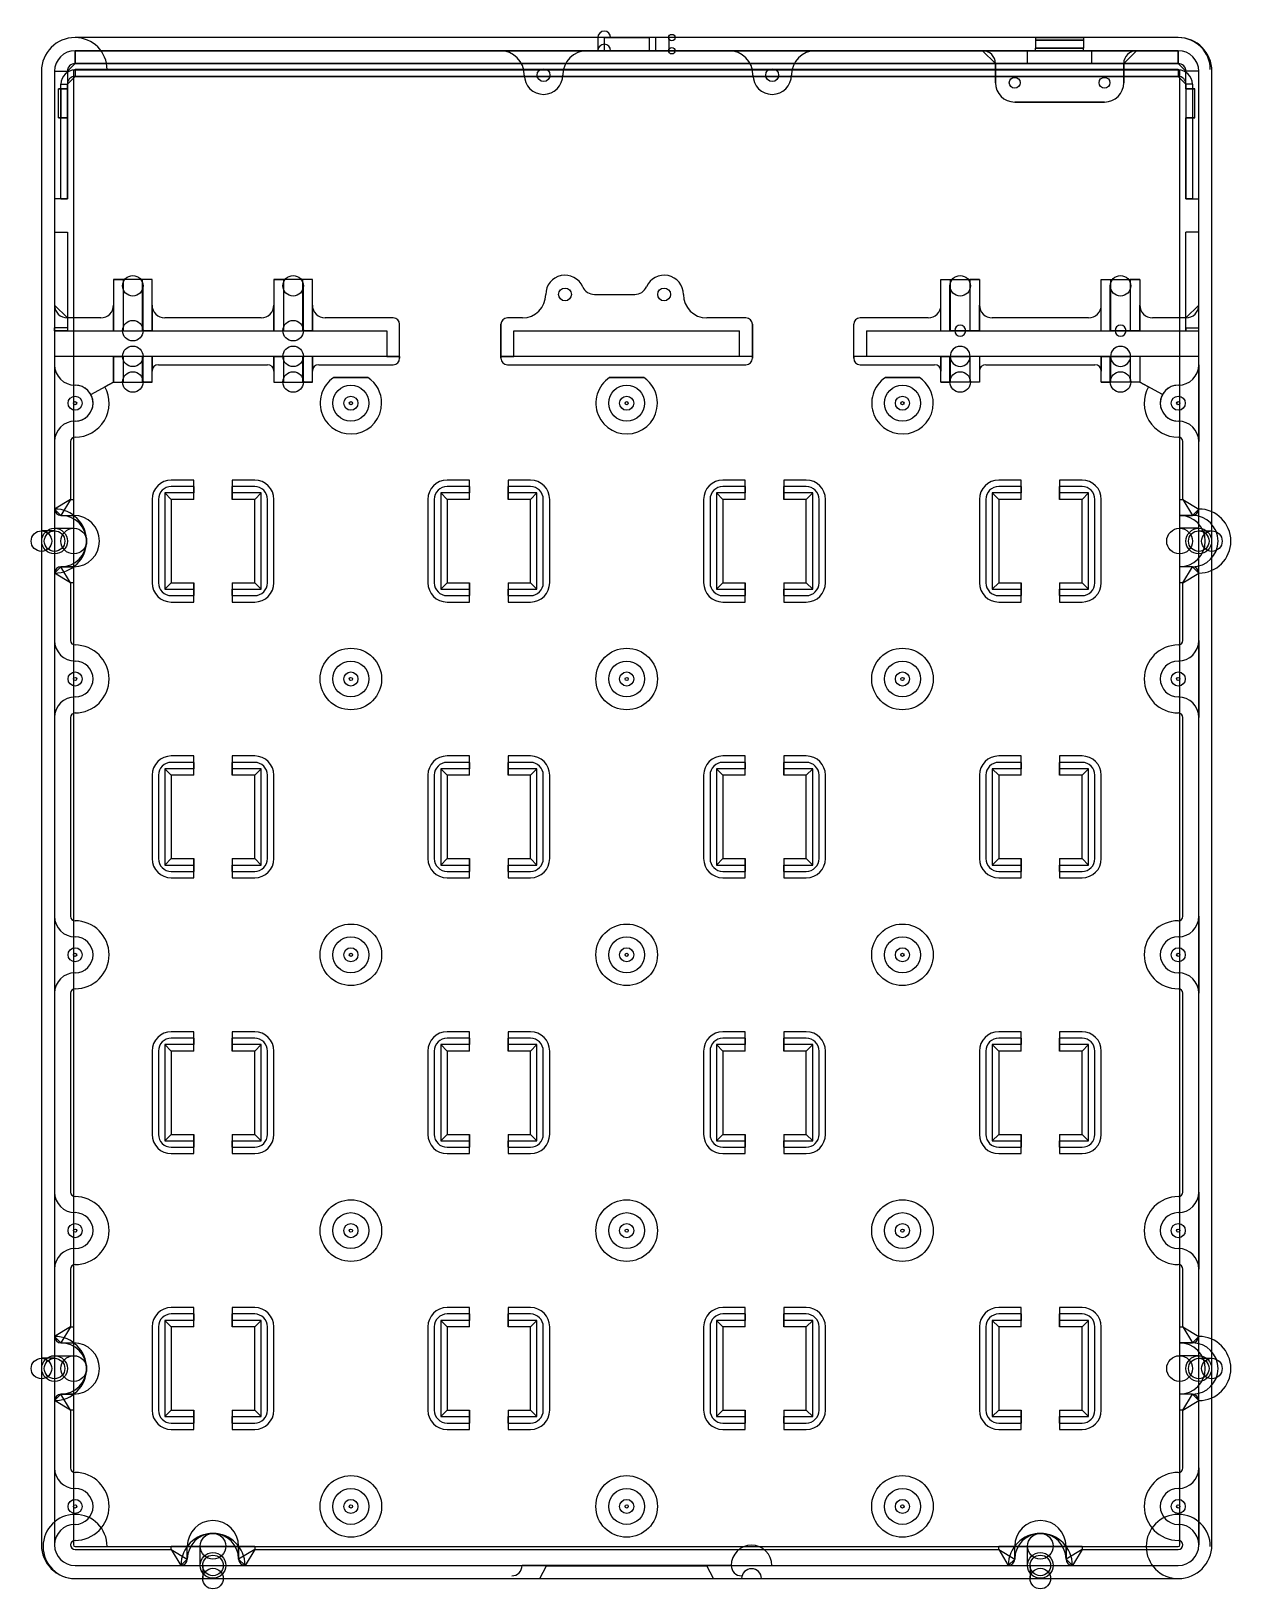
# Model space of a CAD drawing. Header units: millimetres. Extents: x -7 to 180, y -185 to 58.
import ezdxf

# ---------------------------------------------------------------- set-up
doc = ezdxf.new("R2010")
doc.units = ezdxf.units.MM
doc.layers.add('Body018', color=7, linetype='CONTINUOUS')

msp = doc.modelspace()

# ---------------------------------------------------------------- linework, layer by layer
at = {"layer": 'Body018'}
for p, q in [((172, 57, 16.55), (0, 57, 16.55)), ((172, 57, 16.55), (0, 57, 16.55)), ((172, 57, 3), (0, 57, 3)), ((0, 57, 16.55), (0, 57, 3)), ((0, 57, 16.55), (0, 57, 3)), ((172, 57, 3), (0, 57, 3)), ((81.5, 57, 4.7), (81.5, 54.95, 4.7)), ((81.5, 57, 5.9), (81.5, 54.95, 5.9)), ((81.5, 57, 4.7), (81.5, 57, 5.9)), ((81.5, 57, 5.9), (81.5, 54.95, 5.9)), ((81.5, 57, 4.7), (81.5, 54.95, 4.7)), ((81.5, 57, 4.7), (81.5, 57, 5.9)), ((89.5, 57, 3.7), (82.5, 57, 3.7)), ((82.5, 57, 3.7), (82.5, 54.95, 3.7)), ((82.5, 57, 6.9), (89.5, 57, 6.9)), ((82.5, 57, 6.9), (82.5, 54.95, 6.9)), ((82.5, 57, 3.7), (82.5, 54.95, 3.7)), ((82.5, 57, 6.9), (82.5, 54.95, 6.9)), ((82.5, 57, 6.9), (89.5, 57, 6.9)), ((89.5, 57, 3.7), (82.5, 57, 3.7)), ((89.5, 57, 3.7), (89.5, 54.95, 3.7)), ((89.5, 57, 6.9), (89.5, 54.95, 6.9)), ((89.5, 57, 3.7), (89.5, 54.95, 3.7)), ((89.5, 57, 6.9), (89.5, 54.95, 6.9)), ((90.5, 57, 5.9), (90.5, 57, 4.7)), ((90.5, 57, 4.7), (90.5, 54.95, 4.7)), ((90.5, 57, 5.9), (90.5, 54.95, 5.9)), ((90.5, 57, 4.7), (90.5, 54.95, 4.7)), ((90.5, 57, 5.9), (90.5, 54.95, 5.9)), ((90.5, 57, 5.9), (90.5, 57, 4.7)), ((92.55, 57, 5.3), (92.55, 54.95, 5.3)), ((92.55, 57, 5.3), (92.55, 54.95, 5.3)), ((157.25, 57, 3.4), (149.75, 57, 3.4)), ((149.75, 57, 7.2), (157.25, 57, 7.2)), ((157.25, 57, 3.4), (149.75, 57, 3.4)), ((149.75, 57, 3.4), (149.75, 56.6, 3.8)), ((149.75, 57, 3.4), (149.75, 56.6, 3.8)), ((149.75, 57, 7.2), (149.75, 56.6, 6.8)), ((149.75, 57, 7.2), (149.75, 56.6, 6.8)), ((149.75, 57, 7.2), (157.25, 57, 7.2)), ((157.25, 56.6, 3.8), (149.75, 56.6, 3.8)), ((149.75, 56.6, 6.8), (157.25, 56.6, 6.8)), ((149.75, 56.6, 3.8), (149.75, 55.35, 3.8)), ((157.25, 56.6, 3.8), (149.75, 56.6, 3.8)), ((149.75, 56.6, 6.8), (149.75, 55.35, 6.8)), ((149.75, 56.6, 3.8), (149.75, 55.35, 3.8)), ((149.75, 56.6, 6.8), (149.75, 55.35, 6.8)), ((149.75, 56.6, 6.8), (157.25, 56.6, 6.8)), ((157.25, 57, 3.4), (157.25, 56.6, 3.8)), ((157.25, 57, 7.2), (157.25, 56.6, 6.8)), ((157.25, 57, 3.4), (157.25, 56.6, 3.8)), ((157.25, 57, 7.2), (157.25, 56.6, 6.8)), ((157.25, 56.6, 3.8), (157.25, 55.35, 3.8)), ((157.25, 56.6, 3.8), (157.25, 55.35, 3.8)), ((157.25, 56.6, 6.8), (157.25, 55.35, 6.8)), ((157.25, 56.6, 6.8), (157.25, 55.35, 6.8)), ((172, 57, 3), (172, 57, 16.55)), ((172, 57, 3), (172, 57, 16.55)), ((0, 54.95, 16.6), (0, 52.95, 16.6)), ((0, 54.95, 16.6), (0, 54.95, 18.6)), ((0, 54.95, 16.6), (0, 52.95, 16.6)), ((0, 52.95, 13.401), (0, 54.95, 11.401)), ((0, 54.95, 16.6), (0, 54.95, 11.401)), ((66.24, 54.95), (0, 54.95)), ((172, 54.95, 18.6), (0, 54.95, 18.6)), ((172, 54.95, 18.6), (0, 54.95, 18.6)), ((0, 54.95), (0, 54.95, 8.601)), ((172, 54.95, 16.6), (0, 54.95, 16.6)), ((0, 54.95, 16.6), (0, 54.95, 18.6)), ((172, 54.95, 18.6), (0, 54.95, 18.6)), ((0, 52.95, 13.401), (0, 54.95, 11.401)), ((0, 54.95, 11.401), (172, 54.95, 11.401)), ((172, 54.95, 16.6), (0, 54.95, 16.6)), ((0, 54.95, 16.6), (0, 54.95, 11.401)), ((0, 54.95, 11.401), (172, 54.95, 11.401)), ((141.5, 54.95, 8.601), (0, 54.95, 8.601)), ((0, 54.95), (0, 54.95, 8.601)), ((66.24, 54.95), (0, 54.95)), ((172, 54.95, 18.6), (0, 54.95, 18.6)), ((0, 54.95, 8.601), (0, 52.951, 10.6)), ((0, 54.95, 8.601), (0, 52.951, 10.6)), ((141.5, 54.95, 8.601), (0, 54.95, 8.601)), ((66.24, 54.95), (66.24, 54.95, 2)), ((66.24, 54.95, 2), (79.84, 54.95, 2)), ((66.24, 54.95), (66.24, 54.95, 2)), ((66.24, 54.95, 2), (79.84, 54.95, 2)), ((101.89, 54.95), (79.84, 54.95)), ((79.84, 54.95), (79.84, 54.95, 2)), ((101.89, 54.95), (79.84, 54.95)), ((79.84, 54.95), (79.84, 54.95, 2)), ((81.5, 54.95, 5.9), (81.5, 54.95, 4.7)), ((81.5, 54.95, 5.9), (81.5, 54.95, 4.7)), ((82.5, 54.95, 3.7), (89.5, 54.95, 3.7)), ((89.5, 54.95, 6.9), (82.5, 54.95, 6.9)), ((82.5, 54.95, 3.7), (89.5, 54.95, 3.7)), ((89.5, 54.95, 6.9), (82.5, 54.95, 6.9)), ((90.5, 54.95, 4.7), (90.5, 54.95, 5.9)), ((90.5, 54.95, 4.7), (90.5, 54.95, 5.9)), ((101.89, 54.95, 2), (115.49, 54.95, 2)), ((101.89, 54.95), (101.89, 54.95, 2)), ((101.89, 54.95), (101.89, 54.95, 2)), ((101.89, 54.95, 2), (115.49, 54.95, 2)), ((141.5, 54.95), (115.49, 54.95)), ((141.5, 54.95), (115.49, 54.95)), ((115.49, 54.95), (115.49, 54.95, 2)), ((115.49, 54.95), (115.49, 54.95, 2)), ((141.5, 54.95, 8.601), (141.5, 54.95)), ((141.5, 54.95, 8.601), (141.5, 54.95)), ((148.5, 54.95, 2.1), (158.5, 54.95, 2.1)), ((148.5, 52.95, 2.1), (148.5, 54.95, 2.1)), ((148.5, 54.95, 8.5), (158.5, 54.95, 8.5)), ((148.5, 52.95, 8.5), (148.5, 54.95, 8.5)), ((148.5, 52.95, 2.1), (148.5, 54.95, 2.1)), ((148.5, 52.95, 8.5), (148.5, 54.95, 8.5)), ((148.5, 54.95, 8.5), (158.5, 54.95, 8.5)), ((148.5, 54.95, 2.1), (158.5, 54.95, 2.1)), ((149.75, 54.95, 3.4), (149.75, 55.35, 3.8)), ((149.75, 55.35, 3.8), (157.25, 55.35, 3.8)), ((149.75, 54.95, 7.2), (149.75, 55.35, 6.8)), ((149.75, 54.95, 3.4), (149.75, 55.35, 3.8)), ((157.25, 55.35, 6.8), (149.75, 55.35, 6.8)), ((149.75, 54.95, 7.2), (149.75, 55.35, 6.8)), ((149.75, 55.35, 3.8), (157.25, 55.35, 3.8)), ((157.25, 55.35, 6.8), (149.75, 55.35, 6.8)), ((149.75, 54.95, 3.4), (157.25, 54.95, 3.4)), ((157.25, 54.95, 7.2), (149.75, 54.95, 7.2)), ((149.75, 54.95, 3.4), (157.25, 54.95, 3.4)), ((157.25, 54.95, 7.2), (149.75, 54.95, 7.2)), ((157.25, 54.95, 3.4), (157.25, 55.35, 3.8)), ((157.25, 54.95, 3.4), (157.25, 55.35, 3.8)), ((157.25, 54.95, 7.2), (157.25, 55.35, 6.8)), ((157.25, 54.95, 7.2), (157.25, 55.35, 6.8)), ((158.5, 52.95, 2.1), (158.5, 54.95, 2.1)), ((158.5, 52.95, 8.5), (158.5, 54.95, 8.5)), ((158.5, 52.95, 2.1), (158.5, 54.95, 2.1)), ((158.5, 52.95, 8.5), (158.5, 54.95, 8.5)), ((172, 54.95), (165.5, 54.95)), ((172, 54.95, 8.601), (165.5, 54.95, 8.601)), ((165.5, 54.95), (165.5, 54.95, 8.601)), ((172, 54.95), (165.5, 54.95)), ((165.5, 54.95), (165.5, 54.95, 8.601)), ((172, 54.95, 8.601), (165.5, 54.95, 8.601)), ((172, 52.95, 16.6), (172, 54.95, 16.6)), ((172, 52.95, 16.6), (172, 54.95, 16.6)), ((172, 54.95, 16.6), (172, 54.95, 11.401)), ((172, 54.95, 11.401), (172, 52.95, 13.401)), ((172, 54.95, 16.6), (172, 54.95, 18.6)), ((172, 54.95), (172, 54.95, 8.601)), ((172, 54.95, 8.601), (172, 52.951, 10.6)), ((172, 54.95, 16.6), (172, 54.95, 18.6)), ((172, 54.95, 11.401), (172, 52.95, 13.401)), ((172, 54.95, 16.6), (172, 54.95, 11.401)), ((172, 54.95), (172, 54.95, 8.601)), ((172, 54.95, 8.601), (172, 52.951, 10.6)), ((-5.25, 51.75, 16.55), (-5.25, -178, 16.55)), ((-5.25, 51.75, 3), (-5.25, 51.75, 16.55)), ((-5.25, 51.75, 3), (-5.25, 51.75, 16.55)), ((-5.25, 51.75, 16.55), (-5.25, -178, 16.55)), ((-5.25, 51.75, 3), (-5.25, -178, 3)), ((-5.25, 51.75, 3), (-5.25, -178, 3)), ((-3.2, 51.75, 16.6), (-3.2, 31.85, 16.6)), ((-3.2, 51.75), (-3.2, 15.3)), ((-3.2, 51.75), (-3.2, 51.75, 8.601)), ((-3.2, 51.75, 8.601), (-3.2, 31.85, 8.601)), ((-3.2, 51.75, 16.6), (-3.2, 31.85, 16.6)), ((-3.2, 51.75, 16.6), (-3.2, 51.75, 18.6)), ((-3.2, 51.75, 18.6), (-3.2, -178, 18.6)), ((-3.2, 51.75, 16.6), (-3.2, 51.75, 18.6)), ((-3.2, 51.75), (-3.2, 15.3)), ((-3.2, 51.75, 18.6), (-3.2, -178, 18.6)), ((-3.2, 51.75, 18.6), (-3.2, -178, 18.6)), ((-3.2, 51.75, 8.601), (-1.201, 51.75, 10.6)), ((-3.2, 51.75, 8.601), (-3.2, 31.85, 8.601)), ((-3.2, 51.75), (-3.2, 51.75, 8.601)), ((-3.2, 51.75, 18.6), (-3.2, -178, 18.6)), ((-3.2, 51.75, 8.601), (-1.201, 51.75, 10.6)), ((-1.201, 51.75, 10.6), (-1.201, 49, 10.6)), ((-1.201, 51.75, 10.6), (-1.201, 49, 10.6)), ((-1.2, 51.75, 11.801), (-1.2, 49.75, 13.801)), ((-1.2, 51.75, 11.801), (-1.2, 49.75, 13.801)), ((-1.2, 51.75, 10.6), (-1.2, 51.75, 11.801)), ((-1.2, 51.75, 10.6), (-1.2, 49, 10.6)), ((-1.2, 51.75, 10.6), (-1.2, 51.75, 11.801)), ((-1.2, 51.75, 10.6), (-1.2, 49, 10.6)), ((-0.25, 51.75, -2), (-0.25, -178, -2)), ((-0.25, 51.75, -2), (-0.25, -178, -2)), ((143.5, 52.951, 10.6), (0, 52.951, 10.6)), ((143.5, 52.951, 10.6), (0, 52.951, 10.6)), ((0, 52.95, 16.6), (172, 52.95, 16.6)), ((0, 52.95, 16.6), (0, 52.95, 13.401)), ((0, 52.95, 16.6), (172, 52.95, 16.6)), ((172, 52.95, 13.401), (0, 52.95, 13.401)), ((0, 52.95, 16.6), (0, 52.95, 13.401)), ((143.5, 52.95, 10.601), (0, 52.95, 10.601)), ((172, 52.95, 13.401), (0, 52.95, 13.401)), ((0, 52.95, 10.6), (0, 52.95, 10.601)), ((143.5, 52.95, 10.6), (0, 52.95, 10.6)), ((0, 52.95, 10.6), (0, 52.95, 10.601)), ((143.5, 52.95, 10.601), (0, 52.95, 10.601)), ((143.5, 52.95, 10.6), (0, 52.95, 10.6)), ((172, 52, -2), (0, 52, -2)), ((172, 52, -2), (0, 52, -2)), ((0, 51.95, 16.6), (172, 51.95, 16.6)), ((0, 51.95, 16.6), (0, 50.95, 15.6)), ((0, 51.95, 16.6), (0, 50.95, 15.6)), ((0, 51.95, 16.6), (172, 51.95, 16.6)), ((70.04, 51.15), (70.04, 51.15, 2)), ((70.04, 51.15), (70.04, 51.15, 2)), ((74.04, 51.15, 2), (74.04, 51.15)), ((74.04, 51.15, 2), (74.04, 51.15)), ((76.04, 51.15), (76.04, 51.15, 2)), ((76.04, 51.15), (76.04, 51.15, 2)), ((105.69, 51.15), (105.69, 51.15, 2)), ((105.69, 51.15), (105.69, 51.15, 2)), ((109.69, 51.15, 2), (109.69, 51.15)), ((109.69, 51.15, 2), (109.69, 51.15)), ((111.69, 51.15), (111.69, 51.15, 2)), ((111.69, 51.15), (111.69, 51.15, 2)), ((143.5, 52.95), (143.5, 49.95)), ((172, 52.95, 10.601), (143.5, 52.95, 10.601)), ((143.5, 52.95), (143.5, 49.95)), ((143.5, 52.95, 2.1), (143.5, 52.95)), ((143.5, 49.95, 2.1), (143.5, 52.95, 2.1)), ((143.5, 52.95, 2.1), (143.5, 52.95, 10.6)), ((143.5, 52.95, 2.1), (143.5, 52.95)), ((143.5, 52.95, 2.1), (148.5, 52.95, 2.1)), ((143.5, 52.95, 2.1), (143.5, 52.95, 10.6)), ((172, 52.95, 10.601), (143.5, 52.95, 10.601)), ((143.5, 52.95, 2.1), (148.5, 52.95, 2.1)), ((143.5, 49.95, 2.1), (143.5, 52.95, 2.1)), ((148.5, 52.95, 8.5), (158.5, 52.95, 8.5)), ((148.5, 52.95, 8.5), (158.5, 52.95, 8.5)), ((158.5, 52.95, 2.1), (163.5, 52.95, 2.1)), ((158.5, 52.95, 2.1), (163.5, 52.95, 2.1)), ((172, 52.951, 10.6), (163.5, 52.951, 10.6)), ((172, 52.951, 10.6), (163.5, 52.951, 10.6)), ((163.5, 52.95), (163.5, 49.95)), ((172, 52.95, 10.6), (163.5, 52.95, 10.6)), ((163.5, 52.95, 10.6), (163.5, 52.95, 2.1)), ((163.5, 52.95), (163.5, 52.95, 2.1)), ((163.5, 52.95), (163.5, 49.95)), ((163.5, 52.95), (163.5, 52.95, 2.1)), ((163.5, 49.95, 2.1), (163.5, 52.95, 2.1)), ((163.5, 52.95, 10.6), (163.5, 52.95, 2.1)), ((172, 52.95, 10.6), (163.5, 52.95, 10.6)), ((163.5, 49.95, 2.1), (163.5, 52.95, 2.1)), ((172, 52.95, 16.6), (172, 52.95, 13.401)), ((172, 52.95, 16.6), (172, 52.95, 13.401)), ((172, 52.95, 10.6), (172, 52.95, 10.601)), ((172, 52.95, 10.6), (172, 52.95, 10.601)), ((172, 51.95, 16.6), (172, 50.95, 15.6)), ((172, 51.95, 16.6), (172, 50.95, 15.6)), ((172.25, -178, -2), (172.25, 51.75, -2)), ((172.25, -178, -2), (172.25, 51.75, -2)), ((173.2, 49.75, 13.801), (173.2, 51.75, 11.801)), ((173.2, 51.75, 10.6), (173.2, 51.75, 11.801)), ((173.2, 49, 10.6), (173.2, 51.75, 10.6)), ((173.2, 49.75, 13.801), (173.2, 51.75, 11.801)), ((173.2, 51.75, 10.6), (173.2, 51.75, 11.801)), ((173.2, 49, 10.6), (173.2, 51.75, 10.6)), ((173.201, 49, 10.6), (173.201, 51.75, 10.6)), ((175.2, 51.75, 8.601), (173.201, 51.75, 10.6)), ((173.201, 49, 10.6), (173.201, 51.75, 10.6)), ((175.2, 51.75, 8.601), (173.201, 51.75, 10.6)), ((175.2, 31.85, 16.6), (175.2, 51.75, 16.6)), ((175.2, 15.3), (175.2, 51.75)), ((175.2, 51.75), (175.2, 51.75, 8.601)), ((175.2, 31.85, 8.601), (175.2, 51.75, 8.601)), ((175.2, 31.85, 16.6), (175.2, 51.75, 16.6)), ((175.2, 51.75, 16.6), (175.2, 51.75, 18.6)), ((175.2, -178, 18.6), (175.2, 51.75, 18.6)), ((175.2, 31.85, 8.601), (175.2, 51.75, 8.601)), ((175.2, 51.75, 16.6), (175.2, 51.75, 18.6)), ((175.2, 15.3), (175.2, 51.75)), ((175.2, 51.75), (175.2, 51.75, 8.601)), ((175.2, -178, 18.6), (175.2, 51.75, 18.6)), ((175.2, -178, 18.6), (175.2, 51.75, 18.6)), ((175.2, -178, 18.6), (175.2, 51.75, 18.6)), ((177.25, -178, 16.55), (177.25, 51.75, 16.55)), ((177.25, -178, 16.55), (177.25, 51.75, 16.55)), ((177.25, -178, 3), (177.25, 51.75, 3)), ((177.25, 51.75, 16.55), (177.25, 51.75, 3)), ((177.25, 51.75, 16.55), (177.25, 51.75, 3)), ((177.25, -178, 3), (177.25, 51.75, 3)), ((-1.2, 49, 13.6), (-2.6, 49, 13.6)), ((-2.6, 49, 9.6), (-2.201, 49, 9.6)), ((-2.6, 49, 13.6), (-2.6, 49, 9.6)), ((-2.6, 44.5, 13.6), (-2.6, 49, 13.6)), ((-1.2, 49, 13.6), (-2.6, 49, 13.6)), ((-2.6, 49, 9.6), (-2.201, 49, 9.6)), ((-2.6, 44.5, 9.6), (-2.6, 49, 9.6)), ((-2.6, 44.5, 13.6), (-2.6, 49, 13.6)), ((-2.6, 44.5, 9.6), (-2.6, 49, 9.6)), ((-2.6, 49, 13.6), (-2.6, 49, 9.6)), ((-2.201, 49, 9.6), (-1.201, 49, 10.6)), ((-2.201, 49, 9.6), (-2.201, 44.5, 9.6)), ((-2.201, 49, 9.6), (-1.201, 49, 10.6)), ((-2.201, 49, 9.6), (-2.201, 44.5, 9.6)), ((-2.2, 31.85, 16.6), (-2.2, 49.75, 16.6)), ((-2.2, 31.85, 16.6), (-2.2, 49.75, 16.6)), ((-2.2, 49.75, 16.6), (-1.2, 49.75, 15.6)), ((-2.2, 49.75, 16.6), (-1.2, 49.75, 15.6)), ((-1.201, 49, 10.6), (-1.2, 49, 10.6)), ((-1.201, 49, 10.6), (-1.2, 49, 10.6)), ((-1.2, 31.85, 15.6), (-1.2, 49.75, 15.6)), ((-1.2, 49.75, 15.6), (-1.2, 49.75, 13.801)), ((-1.2, 31.85, 15.6), (-1.2, 49.75, 15.6)), ((-1.2, 49.75, 15.6), (-1.2, 49.75, 13.801)), ((-1.2, 49, 13.6), (-1.2, 49, 10.6)), ((-1.2, 49, 13.6), (-1.2, 44.5, 13.6)), ((-1.2, 49, 13.6), (-1.2, 49, 10.6)), ((-1.2, 49, 13.6), (-1.2, 44.5, 13.6)), ((0, 50.95, 15.6), (172, 50.95, 15.6)), ((172, 50.95, 12.601), (0, 50.95, 12.601)), ((0, 50.95, 15.6), (0, 50.95, 12.601)), ((0, 50.95, 15.6), (172, 50.95, 15.6)), ((172, 50.95, 12.601), (0, 50.95, 12.601)), ((0, 50.95, 15.6), (0, 50.95, 12.601)), ((143.5, 49.95), (143.5, 49.95, 2.1)), ((143.5, 49.95), (143.5, 49.95, 2.1)), ((147.35, 49.95), (147.35, 49.95, 2.1)), ((147.35, 49.95), (147.35, 49.95, 2.1)), ((161.35, 49.95), (161.35, 49.95, 2.1)), ((161.35, 49.95), (161.35, 49.95, 2.1)), ((163.5, 49.95), (163.5, 49.95, 2.1)), ((163.5, 49.95), (163.5, 49.95, 2.1)), ((172, 50.95, 15.6), (172, 50.95, 12.601)), ((172, 50.95, 15.6), (172, 50.95, 12.601)), ((174.2, 49.75, 16.6), (173.2, 49.75, 15.6)), ((173.2, 49.75, 15.6), (173.2, 31.85, 15.6)), ((173.2, 49.75, 15.6), (173.2, 49.75, 13.801)), ((173.2, 49.75, 15.6), (173.2, 31.85, 15.6)), ((174.2, 49.75, 16.6), (173.2, 49.75, 15.6)), ((173.2, 49.75, 15.6), (173.2, 49.75, 13.801)), ((173.2, 49, 13.6), (173.2, 49, 10.6)), ((173.2, 49, 13.6), (173.2, 44.5, 13.6)), ((173.201, 49, 10.6), (173.2, 49, 10.6)), ((173.2, 49, 13.6), (174.6, 49, 13.6)), ((173.2, 49, 13.6), (173.2, 49, 10.6)), ((173.201, 49, 10.6), (173.2, 49, 10.6)), ((173.2, 49, 13.6), (174.6, 49, 13.6)), ((173.2, 49, 13.6), (173.2, 44.5, 13.6)), ((174.201, 49, 9.6), (173.201, 49, 10.6)), ((174.201, 49, 9.6), (173.201, 49, 10.6)), ((174.2, 49.75, 16.6), (174.2, 31.85, 16.6)), ((174.2, 49.75, 16.6), (174.2, 31.85, 16.6)), ((174.201, 49, 9.6), (174.201, 44.5, 9.6)), ((174.6, 49, 9.6), (174.201, 49, 9.6)), ((174.201, 49, 9.6), (174.201, 44.5, 9.6)), ((174.6, 49, 9.6), (174.201, 49, 9.6)), ((174.6, 49, 13.6), (174.6, 49, 9.6)), ((174.6, 44.5, 13.6), (174.6, 49, 13.6)), ((174.6, 44.5, 9.6), (174.6, 49, 9.6)), ((174.6, 44.5, 13.6), (174.6, 49, 13.6)), ((174.6, 44.5, 9.6), (174.6, 49, 9.6)), ((174.6, 49, 13.6), (174.6, 49, 9.6)), ((146.5, 46.95), (160.5, 46.95)), ((146.5, 46.95), (160.5, 46.95)), ((160.5, 46.95, 2.1), (146.5, 46.95, 2.1)), ((146.5, 46.95), (146.5, 46.95, 2.1)), ((146.5, 46.95), (146.5, 46.95, 2.1)), ((160.5, 46.95, 2.1), (146.5, 46.95, 2.1)), ((160.5, 46.95), (160.5, 46.95, 2.1)), ((160.5, 46.95), (160.5, 46.95, 2.1)), ((-1.2, 44.5, 13.6), (-2.6, 44.5, 13.6)), ((-2.6, 44.5, 9.6), (-2.201, 44.5, 9.6)), ((-2.6, 44.5, 13.6), (-2.6, 44.5, 9.6)), ((-1.2, 44.5, 13.6), (-2.6, 44.5, 13.6)), ((-2.6, 44.5, 9.6), (-2.201, 44.5, 9.6)), ((-2.6, 44.5, 13.6), (-2.6, 44.5, 9.6)), ((-2.201, 44.5, 9.6), (-1.201, 44.5, 10.6)), ((-2.201, 44.5, 9.6), (-1.201, 44.5, 10.6)), ((-1.201, 44.5, 10.6), (-1.201, 31.85, 10.6)), ((-1.201, 44.5, 10.6), (-1.2, 44.5, 10.6)), ((-1.201, 44.5, 10.6), (-1.201, 31.85, 10.6)), ((-1.201, 44.5, 10.6), (-1.2, 44.5, 10.6)), ((-1.2, 44.5, 10.6), (-1.2, 31.85, 10.6)), ((-1.2, 44.5, 13.6), (-1.2, 44.5, 10.6)), ((-1.2, 44.5, 10.6), (-1.2, 31.85, 10.6)), ((-1.2, 44.5, 13.6), (-1.2, 44.5, 10.6)), ((173.2, 31.85, 10.6), (173.2, 44.5, 10.6)), ((173.2, 44.5, 13.6), (173.2, 44.5, 10.6)), ((173.2, 31.85, 10.6), (173.2, 44.5, 10.6)), ((173.201, 44.5, 10.6), (173.2, 44.5, 10.6)), ((173.2, 44.5, 13.6), (174.6, 44.5, 13.6)), ((173.2, 44.5, 13.6), (173.2, 44.5, 10.6)), ((173.201, 44.5, 10.6), (173.2, 44.5, 10.6)), ((173.2, 44.5, 13.6), (174.6, 44.5, 13.6)), ((173.201, 31.85, 10.6), (173.201, 44.5, 10.6)), ((174.201, 44.5, 9.6), (173.201, 44.5, 10.6)), ((173.201, 31.85, 10.6), (173.201, 44.5, 10.6)), ((174.201, 44.5, 9.6), (173.201, 44.5, 10.6)), ((174.6, 44.5, 9.6), (174.201, 44.5, 9.6)), ((174.6, 44.5, 9.6), (174.201, 44.5, 9.6)), ((174.6, 44.5, 13.6), (174.6, 44.5, 9.6)), ((174.6, 44.5, 13.6), (174.6, 44.5, 9.6)), ((-2.2, 31.85, 16.6), (-3.2, 31.85, 16.6)), ((-2.2, 31.85, 16.6), (-3.2, 31.85, 16.6)), ((-3.2, 31.85, 16.6), (-3.2, 31.85, 8.601)), ((-1.201, 31.85, 10.6), (-3.2, 31.85, 8.601)), ((-3.2, 31.85, 16.6), (-3.2, 31.85, 8.601)), ((-1.201, 31.85, 10.6), (-3.2, 31.85, 8.601)), ((-2.2, 31.85, 16.6), (-1.2, 31.85, 15.6)), ((-2.2, 31.85, 16.6), (-1.2, 31.85, 15.6)), ((-1.2, 31.85, 10.6), (-1.201, 31.85, 10.6)), ((-1.2, 31.85, 10.6), (-1.201, 31.85, 10.6)), ((-1.2, 31.85, 15.6), (-1.2, 31.85, 10.6)), ((-1.2, 31.85, 15.6), (-1.2, 31.85, 10.6)), ((174.2, 31.85, 16.6), (173.2, 31.85, 15.6)), ((173.2, 31.85, 15.6), (173.2, 31.85, 10.6)), ((173.2, 31.85, 10.6), (173.201, 31.85, 10.6)), ((174.2, 31.85, 16.6), (173.2, 31.85, 15.6)), ((173.2, 31.85, 15.6), (173.2, 31.85, 10.6)), ((173.2, 31.85, 10.6), (173.201, 31.85, 10.6)), ((173.201, 31.85, 10.6), (175.2, 31.85, 8.601)), ((173.201, 31.85, 10.6), (175.2, 31.85, 8.601)), ((174.2, 31.85, 16.6), (175.2, 31.85, 16.6)), ((174.2, 31.85, 16.6), (175.2, 31.85, 16.6)), ((175.2, 31.85, 16.6), (175.2, 31.85, 8.601)), ((175.2, 31.85, 16.6), (175.2, 31.85, 8.601)), ((-3.2, 26.65, 8.601), (-3.2, 15.3, 8.601)), ((-3.2, 26.65, 16.6), (-3.2, 26.65, 8.601)), ((-3.2, 26.65, 16.6), (-3.2, 11.75, 16.6)), ((-3.2, 26.65, 8.601), (-1.201, 26.65, 10.6)), ((-3.2, 26.65, 8.601), (-3.2, 15.3, 8.601)), ((-3.2, 26.65, 16.6), (-1.2, 26.65, 16.6)), ((-3.2, 26.65, 8.601), (-1.201, 26.65, 10.6)), ((-3.2, 26.65, 16.6), (-3.2, 26.65, 8.601)), ((-3.2, 26.65, 16.6), (-1.2, 26.65, 16.6)), ((-3.2, 26.65, 16.6), (-3.2, 11.75, 16.6)), ((-1.201, 26.65, 10.6), (-1.201, 13.3, 10.6)), ((-1.201, 26.65, 10.6), (-1.2, 26.65, 10.6)), ((-1.201, 26.65, 10.6), (-1.2, 26.65, 10.6)), ((-1.201, 26.65, 10.6), (-1.201, 13.3, 10.6)), ((-1.2, 26.65, 16.6), (-1.2, 26.65, 10.6)), ((-1.2, 26.65, 16.6), (-1.2, 11.75, 16.6)), ((-1.2, 26.65, 10.6), (-1.2, 13.3, 10.6)), ((-1.2, 26.65, 10.6), (-1.2, 13.3, 10.6)), ((-1.2, 26.65, 16.6), (-1.2, 26.65, 10.6)), ((-1.2, 26.65, 16.6), (-1.2, 11.75, 16.6)), ((175.2, 26.65, 16.6), (173.2, 26.65, 16.6)), ((173.2, 26.65, 16.6), (173.2, 26.65, 10.6)), ((173.201, 26.65, 10.6), (173.2, 26.65, 10.6)), ((173.2, 11.75, 16.6), (173.2, 26.65, 16.6)), ((175.2, 26.65, 16.6), (173.2, 26.65, 16.6)), ((173.2, 13.3, 10.6), (173.2, 26.65, 10.6)), ((173.2, 26.65, 16.6), (173.2, 26.65, 10.6)), ((173.2, 11.75, 16.6), (173.2, 26.65, 16.6)), ((173.2, 13.3, 10.6), (173.2, 26.65, 10.6)), ((173.201, 26.65, 10.6), (173.2, 26.65, 10.6)), ((173.201, 13.3, 10.6), (173.201, 26.65, 10.6)), ((175.2, 26.65, 8.601), (173.201, 26.65, 10.6)), ((175.2, 26.65, 8.601), (173.201, 26.65, 10.6)), ((173.201, 13.3, 10.6), (173.201, 26.65, 10.6)), ((175.2, 15.3, 8.601), (175.2, 26.65, 8.601)), ((175.2, 26.65, 16.6), (175.2, 26.65, 8.601)), ((175.2, 11.75, 16.6), (175.2, 26.65, 16.6)), ((175.2, 15.3, 8.601), (175.2, 26.65, 8.601)), ((175.2, 26.65, 16.6), (175.2, 26.65, 8.601)), ((175.2, 11.75, 16.6), (175.2, 26.65, 16.6)), ((6, 19.3), (6, 15.3)), ((12, 19.3), (6, 19.3)), ((6, 19.3), (6, 15.3)), ((6, 19.3), (6, 19.3, 4.5)), ((6, 19.3, 4.5), (6, 11.3, 4.5)), ((12, 19.3), (6, 19.3)), ((6, 19.3), (6, 19.3, 4.5)), ((6, 19.3, 4.5), (7.5, 19.3, 6)), ((6, 19.3, 4.5), (7.5, 19.3, 6)), ((6, 19.3, 4.5), (6, 11.3, 4.5)), ((10.5, 19.3, 6), (7.5, 19.3, 6)), ((7.5, 19.3, 6), (7.5, 11.3, 6)), ((7.5, 19.3, 6), (7.5, 11.3, 6)), ((10.5, 19.3, 6), (7.5, 19.3, 6)), ((12, 19.3, 4.5), (10.5, 19.3, 6)), ((10.5, 11.3, 6), (10.5, 19.3, 6)), ((10.5, 11.3, 6), (10.5, 19.3, 6)), ((12, 19.3, 4.5), (10.5, 19.3, 6)), ((10.6, 11.3, 3.35), (10.6, 18.3, 3.35)), ((10.6, 11.3, 3.35), (10.6, 18.3, 3.35)), ((12, 15.3), (12, 19.3)), ((12, 19.3), (12, 19.3, 4.5)), ((12, 15.3), (12, 19.3)), ((12, 19.3), (12, 19.3, 4.5)), ((12, 11.3, 4.5), (12, 19.3, 4.5)), ((12, 11.3, 4.5), (12, 19.3, 4.5)), ((31, 19.3), (31, 15.3)), ((37, 19.3), (31, 19.3)), ((31, 19.3), (31, 15.3)), ((31, 19.3), (31, 19.3, 4.5)), ((31, 19.3, 4.5), (31, 11.3, 4.5)), ((37, 19.3), (31, 19.3)), ((31, 19.3), (31, 19.3, 4.5)), ((31, 19.3, 4.5), (32.5, 19.3, 6)), ((31, 19.3, 4.5), (32.5, 19.3, 6)), ((31, 19.3, 4.5), (31, 11.3, 4.5)), ((35.5, 19.3, 6), (32.5, 19.3, 6)), ((32.5, 19.3, 6), (32.5, 11.3, 6)), ((35.5, 19.3, 6), (32.5, 19.3, 6)), ((32.5, 19.3, 6), (32.5, 11.3, 6)), ((37, 19.3, 4.5), (35.5, 19.3, 6)), ((35.5, 11.3, 6), (35.5, 19.3, 6)), ((35.5, 11.3, 6), (35.5, 19.3, 6)), ((37, 19.3, 4.5), (35.5, 19.3, 6)), ((35.6, 11.3, 3.35), (35.6, 18.3, 3.35)), ((35.6, 11.3, 3.35), (35.6, 18.3, 3.35)), ((37, 15.3), (37, 19.3)), ((37, 19.3), (37, 19.3, 4.5)), ((37, 15.3), (37, 19.3)), ((37, 19.3), (37, 19.3, 4.5)), ((37, 11.3, 4.5), (37, 19.3, 4.5)), ((37, 11.3, 4.5), (37, 19.3, 4.5)), ((79.14, 18.15), (79.14, 18.15, 2)), ((79.14, 18.15), (79.14, 18.15, 2)), ((89.09, 18.15), (89.09, 18.15, 2)), ((89.09, 18.15), (89.09, 18.15, 2)), ((135, 15.3), (135, 19.3)), ((135, 19.3), (141, 19.3)), ((135, 15.3), (135, 19.3)), ((135, 19.3), (135, 19.3, 4.5)), ((135, 11.3, 4.5), (135, 19.3, 4.5)), ((135, 19.3), (141, 19.3)), ((135, 19.3, 4.5), (136.5, 19.3, 6)), ((135, 19.3), (135, 19.3, 4.5)), ((135, 11.3, 4.5), (135, 19.3, 4.5)), ((135, 19.3, 4.5), (136.5, 19.3, 6)), ((136.4, 11.3, 3.35), (136.4, 18.3, 3.35)), ((136.4, 11.3, 3.35), (136.4, 18.3, 3.35)), ((136.5, 19.3, 6), (139.5, 19.3, 6)), ((136.5, 11.3, 6), (136.5, 19.3, 6)), ((136.5, 19.3, 6), (139.5, 19.3, 6)), ((136.5, 11.3, 6), (136.5, 19.3, 6)), ((141, 19.3, 4.5), (139.5, 19.3, 6)), ((139.5, 19.3, 6), (139.5, 11.3, 6)), ((141, 19.3, 4.5), (139.5, 19.3, 6)), ((139.5, 19.3, 6), (139.5, 11.3, 6)), ((141, 19.3), (141, 15.3)), ((141, 19.3), (141, 19.3, 4.5)), ((141, 19.3), (141, 15.3)), ((141, 19.3), (141, 19.3, 4.5)), ((141, 19.3, 4.5), (141, 11.3, 4.5)), ((141, 19.3, 4.5), (141, 11.3, 4.5)), ((160, 15.3), (160, 19.3)), ((160, 19.3), (166, 19.3)), ((160, 15.3), (160, 19.3)), ((160, 19.3), (160, 19.3, 4.5)), ((160, 11.3, 4.5), (160, 19.3, 4.5)), ((160, 19.3), (166, 19.3)), ((160, 19.3, 4.5), (161.5, 19.3, 6)), ((160, 19.3), (160, 19.3, 4.5)), ((160, 11.3, 4.5), (160, 19.3, 4.5)), ((160, 19.3, 4.5), (161.5, 19.3, 6)), ((161.4, 11.3, 3.35), (161.4, 18.3, 3.35)), ((161.4, 11.3, 3.35), (161.4, 18.3, 3.35)), ((161.5, 19.3, 6), (164.5, 19.3, 6)), ((161.5, 11.3, 6), (161.5, 19.3, 6)), ((161.5, 19.3, 6), (164.5, 19.3, 6)), ((161.5, 11.3, 6), (161.5, 19.3, 6)), ((166, 19.3, 4.5), (164.5, 19.3, 6)), ((164.5, 19.3, 6), (164.5, 11.3, 6)), ((166, 19.3, 4.5), (164.5, 19.3, 6)), ((164.5, 19.3, 6), (164.5, 11.3, 6)), ((166, 19.3), (166, 15.3)), ((166, 19.3), (166, 19.3, 4.5)), ((166, 19.3), (166, 15.3)), ((166, 19.3), (166, 19.3, 4.5)), ((166, 19.3, 4.5), (166, 11.3, 4.5)), ((166, 19.3, 4.5), (166, 11.3, 4.5)), ((-3.2, 15.3), (-3.2, 15.3, 8.601)), ((-3.2, 15.3), (-3.2, 15.3, 8.601)), ((6, 15.3, 2), (6, 15.3)), ((6, 15.3, 2), (6, 15.3)), ((6, 11.3, 2), (6, 15.3, 2)), ((6, 11.3, 2), (6, 15.3, 2)), ((12, 15.3), (12, 15.3, 2)), ((12, 15.3, 2), (12, 11.3, 2)), ((12, 15.3), (12, 15.3, 2)), ((12, 15.3, 2), (12, 11.3, 2)), ((31, 15.3, 2), (31, 15.3)), ((31, 15.3, 2), (31, 15.3)), ((31, 11.3, 2), (31, 15.3, 2)), ((31, 11.3, 2), (31, 15.3, 2)), ((37, 15.3), (37, 15.3, 2)), ((37, 15.3, 2), (37, 11.3, 2)), ((37, 15.3), (37, 15.3, 2)), ((37, 15.3, 2), (37, 11.3, 2)), ((73.39, 16.95), (73.39, 16.95, 2)), ((73.39, 16.95), (73.39, 16.95, 2)), ((77.39, 16.95, 2), (77.39, 16.95)), ((77.39, 16.95, 2), (77.39, 16.95)), ((80.973, 16.95), (87.257, 16.95)), ((80.973, 16.95), (80.973, 16.95, 2)), ((80.973, 16.95), (87.257, 16.95)), ((80.973, 16.95, 2), (87.257, 16.95, 2)), ((80.973, 16.95), (80.973, 16.95, 2)), ((80.973, 16.95, 2), (87.257, 16.95, 2)), ((87.257, 16.95), (87.257, 16.95, 2)), ((87.257, 16.95), (87.257, 16.95, 2)), ((92.84, 16.95, 2), (92.84, 16.95)), ((92.84, 16.95, 2), (92.84, 16.95)), ((94.84, 16.95), (94.84, 16.95, 2)), ((94.84, 16.95), (94.84, 16.95, 2)), ((135, 15.3), (135, 15.3, 2)), ((135, 15.3), (135, 15.3, 2)), ((135, 11.3, 2), (135, 15.3, 2)), ((135, 11.3, 2), (135, 15.3, 2)), ((141, 15.3, 2), (141, 15.3)), ((141, 11.3, 2), (141, 15.3, 2)), ((141, 15.3, 2), (141, 15.3)), ((141, 11.3, 2), (141, 15.3, 2)), ((160, 15.3), (160, 15.3, 2)), ((160, 15.3), (160, 15.3, 2)), ((160, 11.3, 2), (160, 15.3, 2)), ((160, 11.3, 2), (160, 15.3, 2)), ((166, 15.3, 2), (166, 15.3)), ((166, 11.3, 2), (166, 15.3, 2)), ((166, 15.3, 2), (166, 15.3)), ((166, 11.3, 2), (166, 15.3, 2)), ((175.2, 15.3), (175.2, 15.3, 8.601)), ((175.2, 15.3), (175.2, 15.3, 8.601)), ((4, 13.3), (-1.2, 13.3)), ((-1.2, 13.3, 10.6), (-1.2, 13.3, 2)), ((-1.2, 13.3), (-1.2, 13.3, 2)), ((4, 13.3, 2), (-1.2, 13.3, 2)), ((-1.2, 13.3), (-1.2, 13.3, 2)), ((4, 13.3), (-1.2, 13.3)), ((-1.2, 13.3, 10.6), (-1.2, 13.3, 2)), ((-1.2, 13.3, 2), (-1.2, 11.3, 2)), ((4, 13.3, 2), (-1.2, 13.3, 2)), ((-1.2, 13.3, 2), (-1.2, 11.3, 2)), ((4, 13.3, 2), (4, 13.3)), ((4, 13.3, 2), (4, 13.3)), ((29, 13.3), (14, 13.3)), ((14, 13.3), (14, 13.3, 2)), ((29, 13.3, 2), (14, 13.3, 2)), ((14, 13.3), (14, 13.3, 2)), ((29, 13.3), (14, 13.3)), ((29, 13.3, 2), (14, 13.3, 2)), ((29, 13.3, 2), (29, 13.3)), ((29, 13.3, 2), (29, 13.3)), ((49.6, 13.3), (39, 13.3)), ((39, 13.3), (39, 13.3, 2)), ((49.6, 13.3, 2), (39, 13.3, 2)), ((39, 13.3), (39, 13.3, 2)), ((49.6, 13.3), (39, 13.3)), ((49.6, 13.3, 2), (39, 13.3, 2)), ((49.6, 13.3, 2), (49.6, 13.3)), ((49.6, 13.3, 2), (49.6, 13.3)), ((50.6, 7), (50.6, 12.3)), ((50.6, 12.3, 2), (50.6, 12.3)), ((50.6, 7), (50.6, 12.3)), ((50.6, 7.3, 2), (50.6, 12.3, 2)), ((50.6, 12.3, 2), (50.6, 12.3)), ((50.6, 7.3, 2), (50.6, 12.3, 2)), ((66.4, 12.3), (66.4, 7)), ((66.4, 12.3), (66.4, 7)), ((66.4, 7.3, 2), (66.4, 12.3, 2)), ((66.4, 12.3, 2), (66.4, 12.3)), ((66.4, 12.3, 2), (66.4, 12.3)), ((66.4, 7.3, 2), (66.4, 12.3, 2)), ((69.74, 13.3), (67.4, 13.3)), ((67.4, 13.3, 2), (67.4, 13.3)), ((69.74, 13.3, 2), (67.4, 13.3, 2)), ((67.4, 13.3, 2), (67.4, 13.3)), ((69.74, 13.3), (67.4, 13.3)), ((69.74, 13.3, 2), (67.4, 13.3, 2)), ((69.74, 13.3), (69.74, 13.3, 2)), ((69.74, 13.3), (69.74, 13.3, 2)), ((104.6, 13.3), (98.49, 13.3)), ((98.49, 13.3), (98.49, 13.3, 2)), ((104.6, 13.3, 2), (98.49, 13.3, 2)), ((98.49, 13.3), (98.49, 13.3, 2)), ((104.6, 13.3), (98.49, 13.3)), ((104.6, 13.3, 2), (98.49, 13.3, 2)), ((104.6, 13.3, 2), (104.6, 13.3)), ((104.6, 13.3, 2), (104.6, 13.3)), ((105.6, 12.3), (105.6, 7)), ((105.6, 12.3, 2), (105.6, 12.3)), ((105.6, 12.3), (105.6, 7)), ((105.6, 12.3, 2), (105.6, 12.3)), ((105.6, 7.3, 2), (105.6, 12.3, 2)), ((105.6, 7.3, 2), (105.6, 12.3, 2)), ((121.4, 7), (121.4, 12.3)), ((121.4, 12.3, 2), (121.4, 12.3)), ((121.4, 7.3, 2), (121.4, 12.3, 2)), ((121.4, 12.3, 2), (121.4, 12.3)), ((121.4, 7), (121.4, 12.3)), ((121.4, 7.3, 2), (121.4, 12.3, 2)), ((133, 13.3), (122.4, 13.3)), ((133, 13.3, 2), (122.4, 13.3, 2)), ((122.4, 13.3, 2), (122.4, 13.3)), ((133, 13.3), (122.4, 13.3)), ((122.4, 13.3, 2), (122.4, 13.3)), ((133, 13.3, 2), (122.4, 13.3, 2)), ((133, 13.3), (133, 13.3, 2)), ((133, 13.3), (133, 13.3, 2)), ((158, 13.3), (143, 13.3)), ((143, 13.3, 2), (143, 13.3)), ((158, 13.3, 2), (143, 13.3, 2)), ((143, 13.3, 2), (143, 13.3)), ((158, 13.3), (143, 13.3)), ((158, 13.3, 2), (143, 13.3, 2)), ((158, 13.3), (158, 13.3, 2)), ((158, 13.3), (158, 13.3, 2)), ((173.2, 13.3), (168, 13.3)), ((168, 13.3, 2), (168, 13.3)), ((173.2, 13.3, 2), (168, 13.3, 2)), ((168, 13.3, 2), (168, 13.3)), ((173.2, 13.3), (168, 13.3)), ((173.2, 13.3, 2), (168, 13.3, 2)), ((173.2, 13.3, 2), (173.2, 13.3, 10.6)), ((173.2, 13.3), (173.2, 13.3, 2)), ((173.2, 13.3), (173.2, 13.3, 2)), ((173.2, 13.3, 2), (173.2, 13.3, 10.6)), ((173.2, 11.3, 2), (173.2, 13.3, 2)), ((173.2, 11.3, 2), (173.2, 13.3, 2)), ((-3.2, 11.3, 2), (-3.2, 11.75, 16.6)), ((-1.2, 11.75, 16.6), (-3.2, 11.75, 16.6)), ((-3.2, 11.3, 2), (-3.2, 11.75, 16.6)), ((-1.2, 11.75, 16.6), (-3.2, 11.75, 16.6)), ((-3.2, 11.3), (-3.2, 11.3, 2)), ((-3.2, 11.3), (-3.2, 7.3)), ((-1.2, 11.3, 2), (-3.2, 11.3, 2)), ((-3.2, 11.3), (-3.2, 11.3, 2)), ((-1.2, 11.3, 2), (-3.2, 11.3, 2)), ((-3.2, 11.3), (48.6, 11.3)), ((-3.2, 11.3), (-3.2, 7.3)), ((-3.2, 11.3), (48.6, 11.3)), ((-1.2, 11.75, 16.6), (-1.2, 11.3, 2)), ((-1.2, 11.75, 16.6), (-1.2, 11.3, 2)), ((-1.2, 11.3, 2), (6, 11.3, 2)), ((-1.2, 11.3, 2), (6, 11.3, 2)), ((6, 11.3, 2), (6, 11.3, 4.5)), ((6, 11.3, 4.5), (7.5, 11.3, 6)), ((6, 11.3, 2), (6, 11.3, 4.5)), ((6, 11.3, 4.5), (7.5, 11.3, 6)), ((7.5, 11.3, 6), (10.5, 11.3, 6)), ((7.5, 11.3, 6), (10.5, 11.3, 6)), ((12, 11.3, 4.5), (10.5, 11.3, 6)), ((12, 11.3, 4.5), (10.5, 11.3, 6)), ((12, 11.3, 2), (12, 11.3, 4.5)), ((12, 11.3, 2), (31, 11.3, 2)), ((12, 11.3, 2), (12, 11.3, 4.5)), ((12, 11.3, 2), (31, 11.3, 2)), ((31, 11.3, 2), (31, 11.3, 4.5)), ((31, 11.3, 4.5), (32.5, 11.3, 6)), ((31, 11.3, 2), (31, 11.3, 4.5)), ((31, 11.3, 4.5), (32.5, 11.3, 6)), ((32.5, 11.3, 6), (35.5, 11.3, 6)), ((32.5, 11.3, 6), (35.5, 11.3, 6)), ((37, 11.3, 4.5), (35.5, 11.3, 6)), ((37, 11.3, 4.5), (35.5, 11.3, 6)), ((37, 11.3, 2), (37, 11.3, 4.5)), ((37, 11.3, 2), (48.6, 11.3, 2)), ((37, 11.3, 2), (37, 11.3, 4.5)), ((37, 11.3, 2), (48.6, 11.3, 2)), ((48.6, 11.3), (48.6, 11.3, 2)), ((48.6, 11.3), (48.6, 7.3)), ((48.6, 11.3, 2), (48.6, 7.3, 2)), ((48.6, 11.3), (48.6, 7.3)), ((48.6, 11.3, 2), (48.6, 7.3, 2)), ((48.6, 11.3), (48.6, 11.3, 2)), ((68.4, 7.3, 2), (68.4, 11.3, 2)), ((68.4, 11.3, 2), (103.6, 11.3, 2)), ((68.4, 7.3), (68.4, 11.3)), ((68.4, 11.3), (68.4, 11.3, 2)), ((68.4, 7.3, 2), (68.4, 11.3, 2)), ((68.4, 7.3), (68.4, 11.3)), ((68.4, 11.3), (103.6, 11.3)), ((68.4, 11.3), (103.6, 11.3)), ((68.4, 11.3), (68.4, 11.3, 2)), ((68.4, 11.3, 2), (103.6, 11.3, 2)), ((103.6, 7.3, 2), (103.6, 11.3, 2)), ((103.6, 7.3), (103.6, 11.3)), ((103.6, 7.3), (103.6, 11.3)), ((103.6, 11.3), (103.6, 11.3, 2)), ((103.6, 7.3, 2), (103.6, 11.3, 2)), ((103.6, 11.3), (103.6, 11.3, 2)), ((123.4, 11.3), (175.2, 11.3)), ((123.4, 11.3), (123.4, 11.3, 2)), ((123.4, 11.3, 2), (135, 11.3, 2)), ((123.4, 11.3), (123.4, 7.3)), ((123.4, 11.3), (175.2, 11.3)), ((123.4, 11.3), (123.4, 7.3)), ((123.4, 11.3, 2), (123.4, 7.3, 2)), ((123.4, 11.3), (123.4, 11.3, 2)), ((123.4, 11.3, 2), (135, 11.3, 2)), ((123.4, 11.3, 2), (123.4, 7.3, 2)), ((135, 11.3, 2), (135, 11.3, 4.5)), ((135, 11.3, 4.5), (136.5, 11.3, 6)), ((135, 11.3, 2), (135, 11.3, 4.5)), ((135, 11.3, 4.5), (136.5, 11.3, 6)), ((139.5, 11.3, 6), (136.5, 11.3, 6)), ((139.5, 11.3, 6), (136.5, 11.3, 6)), ((141, 11.3, 4.5), (139.5, 11.3, 6)), ((141, 11.3, 4.5), (139.5, 11.3, 6)), ((141, 11.3, 2), (141, 11.3, 4.5)), ((141, 11.3, 2), (160, 11.3, 2)), ((141, 11.3, 2), (141, 11.3, 4.5)), ((141, 11.3, 2), (160, 11.3, 2)), ((160, 11.3, 2), (160, 11.3, 4.5)), ((160, 11.3, 4.5), (161.5, 11.3, 6)), ((160, 11.3, 2), (160, 11.3, 4.5)), ((160, 11.3, 4.5), (161.5, 11.3, 6)), ((164.5, 11.3, 6), (161.5, 11.3, 6)), ((164.5, 11.3, 6), (161.5, 11.3, 6)), ((166, 11.3, 4.5), (164.5, 11.3, 6)), ((166, 11.3, 4.5), (164.5, 11.3, 6)), ((166, 11.3, 2), (173.2, 11.3, 2)), ((166, 11.3, 2), (166, 11.3, 4.5)), ((166, 11.3, 2), (166, 11.3, 4.5)), ((166, 11.3, 2), (173.2, 11.3, 2)), ((173.2, 11.75, 16.6), (175.2, 11.75, 16.6)), ((173.2, 11.75, 16.6), (173.2, 11.3, 2)), ((173.2, 11.75, 16.6), (175.2, 11.75, 16.6)), ((173.2, 11.75, 16.6), (173.2, 11.3, 2)), ((173.2, 11.3, 2), (175.2, 11.3, 2)), ((173.2, 11.3, 2), (175.2, 11.3, 2)), ((175.2, 11.3, 2), (175.2, 11.75, 16.6)), ((175.2, 11.3, 2), (175.2, 11.75, 16.6)), ((175.2, 11.3), (175.2, 11.3, 2)), ((175.2, 7.3), (175.2, 11.3)), ((175.2, 11.3), (175.2, 11.3, 2)), ((175.2, 7.3), (175.2, 11.3)), ((-3.2, 7.3), (-3.2, 7.3, 3)), ((-3.2, 7.3, 3), (-3.2, 6, 3)), ((48.6, 7.3), (-3.2, 7.3)), ((6, 7.3, 3), (-3.2, 7.3, 3)), ((-3.2, 7.3), (-3.2, 7.3, 3)), ((48.6, 7.3), (-3.2, 7.3)), ((-3.2, 7.3, 3), (-3.2, 6, 3)), ((6, 7.3, 3), (-3.2, 7.3, 3)), ((6, 7.3, 4.5), (7.5, 7.3, 6)), ((6, 7.3, 3), (6, 7.3, 4.5)), ((6, 3.3, 3), (6, 7.3, 3)), ((6, 7.3, 4.5), (7.5, 7.3, 6)), ((6, 7.3, 4.5), (6, 3.3, 4.5)), ((6, 7.3, 4.5), (6, 3.3, 4.5)), ((6, 7.3, 3), (6, 7.3, 4.5)), ((6, 3.3, 3), (6, 7.3, 3)), ((10.5, 7.3, 6), (7.5, 7.3, 6)), ((7.5, 7.3, 6), (7.5, 3.3, 6)), ((10.5, 7.3, 6), (7.5, 7.3, 6)), ((7.5, 7.3, 6), (7.5, 3.3, 6)), ((12, 7.3, 4.5), (10.5, 7.3, 6)), ((10.5, 3.3, 6), (10.5, 7.3, 6)), ((12, 7.3, 4.5), (10.5, 7.3, 6)), ((10.5, 3.3, 6), (10.5, 7.3, 6)), ((10.6, 3.3, 3.35), (10.6, 7.3, 3.35)), ((10.6, 3.3, 3.35), (10.6, 7.3, 3.35)), ((31, 7.3, 3), (12, 7.3, 3)), ((12, 7.3, 3), (12, 7.3, 4.5)), ((12, 7.3, 3), (12, 5, 3)), ((12, 3.3, 4.5), (12, 7.3, 4.5)), ((12, 7.3, 3), (12, 7.3, 4.5)), ((12, 7.3, 3), (12, 5, 3)), ((31, 7.3, 3), (12, 7.3, 3)), ((12, 3.3, 4.5), (12, 7.3, 4.5)), ((31, 7.3, 4.5), (32.5, 7.3, 6)), ((31, 7.3, 3), (31, 7.3, 4.5)), ((31, 7.3, 4.5), (31, 3.3, 4.5)), ((31, 5, 3), (31, 7.3, 3)), ((31, 7.3, 3), (31, 7.3, 4.5)), ((31, 7.3, 4.5), (32.5, 7.3, 6)), ((31, 7.3, 4.5), (31, 3.3, 4.5)), ((31, 5, 3), (31, 7.3, 3)), ((35.5, 7.3, 6), (32.5, 7.3, 6)), ((35.5, 7.3, 6), (32.5, 7.3, 6)), ((32.5, 7.3, 6), (32.5, 3.3, 6)), ((32.5, 7.3, 6), (32.5, 3.3, 6)), ((37, 7.3, 4.5), (35.5, 7.3, 6)), ((35.5, 3.3, 6), (35.5, 7.3, 6)), ((37, 7.3, 4.5), (35.5, 7.3, 6)), ((35.5, 3.3, 6), (35.5, 7.3, 6)), ((35.6, 3.3, 3.35), (35.6, 7.3, 3.35)), ((35.6, 3.3, 3.35), (35.6, 7.3, 3.35)), ((50.6, 7.3, 3), (37, 7.3, 3)), ((37, 7.3, 3), (37, 7.3, 4.5)), ((37, 7.3, 3), (37, 5, 3)), ((37, 3.3, 4.5), (37, 7.3, 4.5)), ((37, 7.3, 3), (37, 7.3, 4.5)), ((50.6, 7.3, 3), (37, 7.3, 3)), ((37, 7.3, 3), (37, 5, 3)), ((37, 3.3, 4.5), (37, 7.3, 4.5)), ((48.6, 7.3), (48.6, 7.3, 2)), ((48.6, 7.3, 2), (50.6, 7.3, 2)), ((48.6, 7.3, 2), (50.6, 7.3, 2)), ((48.6, 7.3), (48.6, 7.3, 2)), ((50.6, 7.3, 2), (50.6, 7.3, 3)), ((50.6, 7.3, 3), (50.6, 7, 3)), ((50.6, 7.3, 2), (50.6, 7.3, 3)), ((50.6, 7.3, 3), (50.6, 7, 3)), ((66.4, 7, 3), (66.4, 7.3, 3)), ((66.4, 7.3, 3), (66.4, 7.3, 2)), ((66.4, 7, 3), (66.4, 7.3, 3)), ((105.6, 7.3, 3), (66.4, 7.3, 3)), ((66.4, 7.3, 3), (66.4, 7.3, 2)), ((66.4, 7.3, 2), (68.4, 7.3, 2)), ((105.6, 7.3, 3), (66.4, 7.3, 3)), ((66.4, 7.3, 2), (68.4, 7.3, 2)), ((68.4, 7.3), (68.4, 7.3, 2)), ((103.6, 7.3), (68.4, 7.3)), ((68.4, 7.3), (68.4, 7.3, 2)), ((103.6, 7.3), (68.4, 7.3)), ((103.6, 7.3), (103.6, 7.3, 2)), ((105.6, 7.3, 2), (103.6, 7.3, 2)), ((105.6, 7.3, 2), (103.6, 7.3, 2)), ((103.6, 7.3), (103.6, 7.3, 2)), ((105.6, 7, 3), (105.6, 7.3, 3)), ((105.6, 7.3, 3), (105.6, 7.3, 2)), ((105.6, 7, 3), (105.6, 7.3, 3)), ((105.6, 7.3, 3), (105.6, 7.3, 2)), ((121.4, 7.3, 2), (121.4, 7.3, 3)), ((123.4, 7.3, 2), (121.4, 7.3, 2)), ((135, 7.3, 3), (121.4, 7.3, 3)), ((121.4, 7.3, 3), (121.4, 7, 3)), ((121.4, 7.3, 2), (121.4, 7.3, 3)), ((123.4, 7.3, 2), (121.4, 7.3, 2)), ((121.4, 7.3, 3), (121.4, 7, 3)), ((135, 7.3, 3), (121.4, 7.3, 3)), ((175.2, 7.3), (123.4, 7.3)), ((123.4, 7.3), (123.4, 7.3, 2)), ((175.2, 7.3), (123.4, 7.3)), ((123.4, 7.3), (123.4, 7.3, 2)), ((135, 7.3, 4.5), (136.5, 7.3, 6)), ((135, 7.3, 3), (135, 7.3, 4.5)), ((135, 7.3, 3), (135, 5, 3)), ((135, 7.3, 3), (135, 7.3, 4.5)), ((135, 3.3, 4.5), (135, 7.3, 4.5)), ((135, 3.3, 4.5), (135, 7.3, 4.5)), ((135, 7.3, 4.5), (136.5, 7.3, 6)), ((135, 7.3, 3), (135, 5, 3)), ((136.4, 3.3, 3.35), (136.4, 7.3, 3.35)), ((136.4, 3.3, 3.35), (136.4, 7.3, 3.35)), ((136.5, 7.3, 6), (139.5, 7.3, 6)), ((136.5, 7.3, 6), (139.5, 7.3, 6)), ((136.5, 3.3, 6), (136.5, 7.3, 6)), ((136.5, 3.3, 6), (136.5, 7.3, 6)), ((141, 7.3, 4.5), (139.5, 7.3, 6)), ((141, 7.3, 4.5), (139.5, 7.3, 6)), ((139.5, 7.3, 6), (139.5, 3.3, 6)), ((139.5, 7.3, 6), (139.5, 3.3, 6)), ((160, 7.3, 3), (141, 7.3, 3)), ((141, 7.3, 3), (141, 7.3, 4.5)), ((141, 7.3, 3), (141, 5, 3)), ((141, 7.3, 4.5), (141, 3.3, 4.5)), ((141, 7.3, 3), (141, 7.3, 4.5)), ((141, 7.3, 3), (141, 5, 3)), ((160, 7.3, 3), (141, 7.3, 3)), ((141, 7.3, 4.5), (141, 3.3, 4.5)), ((160, 7.3, 4.5), (161.5, 7.3, 6)), ((160, 7.3, 3), (160, 7.3, 4.5)), ((160, 7.3, 3), (160, 5, 3)), ((160, 7.3, 3), (160, 7.3, 4.5)), ((160, 3.3, 4.5), (160, 7.3, 4.5)), ((160, 3.3, 4.5), (160, 7.3, 4.5)), ((160, 7.3, 4.5), (161.5, 7.3, 6)), ((160, 7.3, 3), (160, 5, 3)), ((161.4, 3.3, 3.35), (161.4, 7.3, 3.35)), ((161.4, 3.3, 3.35), (161.4, 7.3, 3.35)), ((161.5, 7.3, 6), (164.5, 7.3, 6)), ((161.5, 7.3, 6), (164.5, 7.3, 6)), ((161.5, 3.3, 6), (161.5, 7.3, 6)), ((161.5, 3.3, 6), (161.5, 7.3, 6)), ((166, 7.3, 4.5), (164.5, 7.3, 6)), ((166, 7.3, 4.5), (164.5, 7.3, 6)), ((164.5, 7.3, 6), (164.5, 3.3, 6)), ((164.5, 7.3, 6), (164.5, 3.3, 6)), ((175.2, 7.3, 3), (166, 7.3, 3)), ((166, 7.3, 3), (166, 7.3, 4.5)), ((166, 7.3, 3), (166, 3.3, 3)), ((175.2, 7.3, 3), (166, 7.3, 3)), ((166, 7.3, 3), (166, 3.3, 3)), ((166, 7.3, 4.5), (166, 3.3, 4.5)), ((166, 7.3, 3), (166, 7.3, 4.5)), ((166, 7.3, 4.5), (166, 3.3, 4.5)), ((175.2, 7.3), (175.2, 7.3, 3)), ((175.2, 6, 3), (175.2, 7.3, 3)), ((175.2, 7.3), (175.2, 7.3, 3)), ((175.2, 6, 3), (175.2, 7.3, 3)), ((-3.2, 6, 3), (-3.2, 6, 7)), ((-3.2, 6, 7), (-3.2, -6, 7)), ((-3.2, 6, 3), (-3.2, 6, 7)), ((-3.2, 6, 7), (-3.2, -6, 7)), ((12, 3.3), (12, 5)), ((12, 5), (12, 5, 3)), ((12, 3.3), (12, 5)), ((12, 5), (12, 5, 3)), ((13, 6), (30, 6)), ((13, 6), (30, 6)), ((13, 6), (13, 6, 3)), ((13, 6, 3), (30, 6, 3)), ((13, 6), (13, 6, 3)), ((13, 6, 3), (30, 6, 3)), ((30, 6, 3), (30, 6)), ((30, 6, 3), (30, 6)), ((31, 5), (31, 3.3)), ((31, 5), (31, 3.3)), ((31, 5, 3), (31, 5)), ((31, 5, 3), (31, 5)), ((37, 3.3), (37, 5)), ((37, 5), (37, 5, 3)), ((37, 3.3), (37, 5)), ((37, 5), (37, 5, 3)), ((38, 6), (49.6, 6)), ((38, 6), (49.6, 6)), ((38, 6), (38, 6, 3)), ((38, 6, 3), (49.6, 6, 3)), ((38, 6), (38, 6, 3)), ((38, 6, 3), (49.6, 6, 3)), ((49.6, 6, 3), (49.6, 6)), ((49.6, 6, 3), (49.6, 6)), ((50.6, 7, 3), (50.6, 7)), ((50.6, 7, 3), (50.6, 7)), ((66.4, 7, 3), (66.4, 7)), ((66.4, 7, 3), (66.4, 7)), ((67.4, 6), (104.6, 6)), ((67.4, 6), (104.6, 6)), ((67.4, 6, 3), (104.6, 6, 3)), ((67.4, 6, 3), (67.4, 6)), ((67.4, 6, 3), (67.4, 6)), ((67.4, 6, 3), (104.6, 6, 3)), ((104.6, 6, 3), (104.6, 6)), ((104.6, 6, 3), (104.6, 6)), ((105.6, 7, 3), (105.6, 7)), ((105.6, 7, 3), (105.6, 7)), ((121.4, 7, 3), (121.4, 7)), ((121.4, 7, 3), (121.4, 7)), ((122.4, 6), (134, 6)), ((122.4, 6, 3), (122.4, 6)), ((122.4, 6), (134, 6)), ((122.4, 6, 3), (134, 6, 3)), ((122.4, 6, 3), (122.4, 6)), ((122.4, 6, 3), (134, 6, 3)), ((134, 6), (134, 6, 3)), ((134, 6), (134, 6, 3)), ((135, 3.3), (135, 5)), ((135, 5), (135, 5, 3)), ((135, 3.3), (135, 5)), ((135, 5), (135, 5, 3)), ((141, 5), (141, 3.3)), ((141, 5, 3), (141, 5)), ((141, 5), (141, 3.3)), ((141, 5, 3), (141, 5)), ((142, 6), (159, 6)), ((142, 6, 3), (142, 6)), ((142, 6), (159, 6)), ((142, 6, 3), (159, 6, 3)), ((142, 6, 3), (142, 6)), ((142, 6, 3), (159, 6, 3)), ((159, 6), (159, 6, 3)), ((159, 6), (159, 6, 3)), ((160, 3.3), (160, 5)), ((160, 5), (160, 5, 3)), ((160, 3.3), (160, 5)), ((160, 5), (160, 5, 3)), ((175.2, 6, 3), (175.2, 6, 7)), ((175.2, 6, 7), (175.2, -6, 7)), ((175.2, 6, 3), (175.2, 6, 7)), ((175.2, 6, 7), (175.2, -6, 7)), ((0, 2.8, 3), (0, 2.8, 7)), ((0, 2.8, 3), (0, 2.8, 7)), ((2.453, 1.349, 3), (6, 3.3, 3)), ((2.453, 1.349, 3), (6, 3.3, 3)), ((6, 3.3), (4.644, 2.554)), ((6, 3.3), (4.644, 2.554)), ((6, 3.3), (12, 3.3)), ((6, 3.3), (6, 3.3, 3)), ((6, 3.3, 3), (6, 3.3, 4.5)), ((6, 3.3, 4.5), (7.5, 3.3, 6)), ((6, 3.3), (12, 3.3)), ((6, 3.3), (6, 3.3, 3)), ((6, 3.3, 4.5), (7.5, 3.3, 6)), ((6, 3.3, 3), (6, 3.3, 4.5)), ((7.5, 3.3, 6), (10.5, 3.3, 6)), ((7.5, 3.3, 6), (10.5, 3.3, 6)), ((12, 3.3, 4.5), (10.5, 3.3, 6)), ((12, 3.3, 4.5), (10.5, 3.3, 6)), ((12, 3.3), (12, 3.3, 4.5)), ((12, 3.3), (12, 3.3, 4.5)), ((31, 3.3), (37, 3.3)), ((31, 3.3), (31, 3.3, 4.5)), ((31, 3.3, 4.5), (32.5, 3.3, 6)), ((31, 3.3), (37, 3.3)), ((31, 3.3), (31, 3.3, 4.5)), ((31, 3.3, 4.5), (32.5, 3.3, 6)), ((32.5, 3.3, 6), (35.5, 3.3, 6)), ((32.5, 3.3, 6), (35.5, 3.3, 6)), ((37, 3.3, 4.5), (35.5, 3.3, 6)), ((37, 3.3, 4.5), (35.5, 3.3, 6)), ((37, 3.3), (37, 3.3, 4.5)), ((37, 3.3), (37, 3.3, 4.5)), ((40.347, 4), (45.653, 4)), ((40.347, 4), (45.653, 4)), ((83.347, 4), (88.653, 4)), ((83.347, 4), (88.653, 4)), ((126.347, 4), (131.653, 4)), ((126.347, 4), (131.653, 4)), ((141, 3.3), (135, 3.3)), ((135, 3.3), (135, 3.3, 4.5)), ((141, 3.3), (135, 3.3)), ((135, 3.3), (135, 3.3, 4.5)), ((135, 3.3, 4.5), (136.5, 3.3, 6)), ((135, 3.3, 4.5), (136.5, 3.3, 6)), ((139.5, 3.3, 6), (136.5, 3.3, 6)), ((139.5, 3.3, 6), (136.5, 3.3, 6)), ((141, 3.3, 4.5), (139.5, 3.3, 6)), ((141, 3.3, 4.5), (139.5, 3.3, 6)), ((141, 3.3), (141, 3.3, 4.5)), ((141, 3.3), (141, 3.3, 4.5)), ((166, 3.3), (160, 3.3)), ((160, 3.3), (160, 3.3, 4.5)), ((166, 3.3), (160, 3.3)), ((160, 3.3), (160, 3.3, 4.5)), ((160, 3.3, 4.5), (161.5, 3.3, 6)), ((160, 3.3, 4.5), (161.5, 3.3, 6)), ((164.5, 3.3, 6), (161.5, 3.3, 6)), ((164.5, 3.3, 6), (161.5, 3.3, 6)), ((166, 3.3, 4.5), (164.5, 3.3, 6)), ((166, 3.3, 4.5), (164.5, 3.3, 6)), ((166, 3.3), (167.356, 2.554)), ((169.547, 1.349, 3), (166, 3.3, 3)), ((166, 3.3), (166, 3.3, 3)), ((166, 3.3, 3), (166, 3.3, 4.5)), ((166, 3.3), (167.356, 2.554)), ((166, 3.3), (166, 3.3, 3)), ((169.547, 1.349, 3), (166, 3.3, 3)), ((166, 3.3, 3), (166, 3.3, 4.5)), ((172, 2.8, 3), (172, 2.8, 7)), ((172, 2.8, 3), (172, 2.8, 7)), ((0.25, 0, 2), (0.25, 0, -1.8)), ((0.25, 0, 2), (0.25, 0, -1.8)), ((1.1, 0, 7), (1.1, 0, 2)), ((1.1, 0, 7), (1.1, 0, 2)), ((2.453, 1.349, 3), (2.453, 1.349, 2.5)), ((2.453, 1.349, 3), (2.453, 1.349, 2.5)), ((43.25, 0, 2), (43.25, 0, -1.8)), ((43.25, 0, 2), (43.25, 0, -1.8)), ((44.1, 0, 7), (44.1, 0, 2)), ((44.1, 0, 7), (44.1, 0, 2)), ((45.8, 0, 2), (45.8, 0, 7)), ((45.8, 0, 2), (45.8, 0, 7)), ((86.25, 0, 2), (86.25, 0, -1.8)), ((86.25, 0, 2), (86.25, 0, -1.8)), ((87.1, 0, 7), (87.1, 0, 2)), ((87.1, 0, 7), (87.1, 0, 2)), ((88.8, 0, 2), (88.8, 0, 7)), ((88.8, 0, 2), (88.8, 0, 7)), ((129.25, 0, 2), (129.25, 0, -1.8)), ((129.25, 0, 2), (129.25, 0, -1.8)), ((130.1, 0, 7), (130.1, 0, 2)), ((130.1, 0, 7), (130.1, 0, 2)), ((131.8, 0, 2), (131.8, 0, 7)), ((131.8, 0, 2), (131.8, 0, 7)), ((169.547, 1.349, 3), (169.547, 1.349, 2.5)), ((169.547, 1.349, 3), (169.547, 1.349, 2.5)), ((170.9, 0, 7), (170.9, 0, 2)), ((170.9, 0, 7), (170.9, 0, 2)), ((171.75, 0, 2), (171.75, 0, -1.8)), ((171.75, 0, 2), (171.75, 0, -1.8)), ((0, -2.8, 2.5), (0, -2.8, 7)), ((0, -2.8, 2.5), (0, -2.8, 7)), ((172, -2.8, 2.5), (172, -2.8, 7)), ((172, -2.8, 2.5), (172, -2.8, 7)), ((-3.2, -6, 2.5), (-3.2, -6, 7)), ((-3.2, -6, 2.5), (-3.2, -16.5, 2.5)), ((-3.2, -6, 2.5), (-3.2, -6, 7)), ((-3.2, -6, 2.5), (-3.2, -16.5, 2.5)), ((-0.7, -6), (-0.7, -15)), ((-0.7, -6), (-0.7, -15)), ((172.7, -15), (172.7, -6)), ((172.7, -15), (172.7, -6)), ((175.2, -6, 2.5), (175.2, -6, 7)), ((175.2, -16.5, 2.5), (175.2, -6, 2.5)), ((175.2, -6, 2.5), (175.2, -6, 7)), ((175.2, -16.5, 2.5), (175.2, -6, 2.5)), ((18.5, -12), (15, -12)), ((18.5, -12), (15, -12)), ((18.5, -15), (18.5, -12)), ((18.5, -15), (18.5, -12)), ((24.5, -12), (24.5, -15)), ((28, -12), (24.5, -12)), ((24.5, -12), (24.5, -15)), ((28, -12), (24.5, -12)), ((61.5, -12), (58, -12)), ((61.5, -12), (58, -12)), ((61.5, -15), (61.5, -12)), ((61.5, -15), (61.5, -12)), ((67.5, -12), (67.5, -15)), ((71, -12), (67.5, -12)), ((67.5, -12), (67.5, -15)), ((71, -12), (67.5, -12)), ((104.5, -12), (101, -12)), ((104.5, -12), (101, -12)), ((104.5, -15), (104.5, -12)), ((104.5, -15), (104.5, -12)), ((110.5, -12), (110.5, -15)), ((114, -12), (110.5, -12)), ((110.5, -12), (110.5, -15)), ((114, -12), (110.5, -12)), ((147.5, -12), (144, -12)), ((147.5, -12), (144, -12)), ((147.5, -15), (147.5, -12)), ((147.5, -15), (147.5, -12)), ((153.5, -12), (153.5, -15)), ((157, -12), (153.5, -12)), ((153.5, -12), (153.5, -15)), ((157, -12), (153.5, -12)), ((18.5, -14, 2), (14, -14, 2)), ((14, -14, 2), (14, -29, 2)), ((18.5, -14, 2), (14, -14, 2)), ((15, -15, 1), (14, -14, 2)), ((15, -15, 1), (14, -14, 2)), ((14, -14, 2), (14, -29, 2)), ((18.5, -13, 1), (15, -13, 1)), ((18.5, -13, 2), (15, -13, 2)), ((15, -13, 1), (15, -13, 2)), ((18.5, -13, 1), (15, -13, 1)), ((18.5, -13, 2), (15, -13, 2)), ((15, -13, 1), (15, -13, 2)), ((18.5, -13, 2), (18.5, -14, 2)), ((18.5, -13, 2), (18.5, -13, 1)), ((18.5, -13, 2), (18.5, -14, 2)), ((18.5, -13, 2), (18.5, -13, 1)), ((18.5, -15, 1), (18.5, -14, 2)), ((18.5, -15, 1), (18.5, -14, 2)), ((24.5, -14, 2), (24.5, -13, 2)), ((24.5, -13, 2), (24.5, -13, 1)), ((28, -13, 1), (24.5, -13, 1)), ((24.5, -14, 2), (24.5, -13, 2)), ((28, -13, 2), (24.5, -13, 2)), ((24.5, -13, 2), (24.5, -13, 1)), ((28, -13, 1), (24.5, -13, 1)), ((28, -13, 2), (24.5, -13, 2)), ((24.5, -15, 1), (24.5, -14, 2)), ((29, -14, 2), (24.5, -14, 2)), ((29, -14, 2), (24.5, -14, 2)), ((24.5, -15, 1), (24.5, -14, 2)), ((28, -13, 1), (28, -13, 2)), ((28, -13, 1), (28, -13, 2)), ((28, -15, 1), (29, -14, 2)), ((28, -15, 1), (29, -14, 2)), ((29, -29, 2), (29, -14, 2)), ((29, -29, 2), (29, -14, 2)), ((61.5, -14, 2), (57, -14, 2)), ((57, -14, 2), (57, -29, 2)), ((61.5, -14, 2), (57, -14, 2)), ((58, -15, 1), (57, -14, 2)), ((58, -15, 1), (57, -14, 2)), ((57, -14, 2), (57, -29, 2)), ((61.5, -13, 1), (58, -13, 1)), ((61.5, -13, 1), (58, -13, 1)), ((58, -13, 1), (58, -13, 2)), ((61.5, -13, 2), (58, -13, 2)), ((61.5, -13, 2), (58, -13, 2)), ((58, -13, 1), (58, -13, 2)), ((61.5, -13, 2), (61.5, -13, 1)), ((61.5, -13, 2), (61.5, -14, 2)), ((61.5, -13, 2), (61.5, -13, 1)), ((61.5, -13, 2), (61.5, -14, 2)), ((61.5, -15, 1), (61.5, -14, 2)), ((61.5, -15, 1), (61.5, -14, 2)), ((67.5, -14, 2), (67.5, -13, 2)), ((67.5, -13, 2), (67.5, -13, 1)), ((71, -13, 1), (67.5, -13, 1)), ((67.5, -14, 2), (67.5, -13, 2)), ((71, -13, 2), (67.5, -13, 2)), ((71, -13, 1), (67.5, -13, 1)), ((67.5, -13, 2), (67.5, -13, 1)), ((71, -13, 2), (67.5, -13, 2)), ((67.5, -15, 1), (67.5, -14, 2)), ((72, -14, 2), (67.5, -14, 2)), ((72, -14, 2), (67.5, -14, 2)), ((67.5, -15, 1), (67.5, -14, 2)), ((71, -13, 1), (71, -13, 2)), ((71, -13, 1), (71, -13, 2)), ((71, -15, 1), (72, -14, 2)), ((71, -15, 1), (72, -14, 2)), ((72, -29, 2), (72, -14, 2)), ((72, -29, 2), (72, -14, 2)), ((104.5, -14, 2), (100, -14, 2)), ((100, -14, 2), (100, -29, 2)), ((104.5, -14, 2), (100, -14, 2)), ((101, -15, 1), (100, -14, 2)), ((101, -15, 1), (100, -14, 2)), ((100, -14, 2), (100, -29, 2)), ((104.5, -13, 1), (101, -13, 1)), ((104.5, -13, 1), (101, -13, 1)), ((101, -13, 1), (101, -13, 2)), ((104.5, -13, 2), (101, -13, 2)), ((104.5, -13, 2), (101, -13, 2)), ((101, -13, 1), (101, -13, 2)), ((104.5, -13, 2), (104.5, -13, 1)), ((104.5, -13, 2), (104.5, -14, 2)), ((104.5, -13, 2), (104.5, -13, 1)), ((104.5, -13, 2), (104.5, -14, 2)), ((104.5, -15, 1), (104.5, -14, 2)), ((104.5, -15, 1), (104.5, -14, 2)), ((110.5, -14, 2), (110.5, -13, 2)), ((110.5, -13, 2), (110.5, -13, 1)), ((114, -13, 1), (110.5, -13, 1)), ((110.5, -14, 2), (110.5, -13, 2)), ((114, -13, 2), (110.5, -13, 2)), ((114, -13, 1), (110.5, -13, 1)), ((110.5, -13, 2), (110.5, -13, 1)), ((114, -13, 2), (110.5, -13, 2)), ((110.5, -15, 1), (110.5, -14, 2)), ((115, -14, 2), (110.5, -14, 2)), ((115, -14, 2), (110.5, -14, 2)), ((110.5, -15, 1), (110.5, -14, 2)), ((114, -13, 1), (114, -13, 2)), ((114, -13, 1), (114, -13, 2)), ((114, -15, 1), (115, -14, 2)), ((114, -15, 1), (115, -14, 2)), ((115, -29, 2), (115, -14, 2)), ((115, -29, 2), (115, -14, 2)), ((147.5, -14, 2), (143, -14, 2)), ((143, -14, 2), (143, -29, 2)), ((147.5, -14, 2), (143, -14, 2)), ((144, -15, 1), (143, -14, 2)), ((144, -15, 1), (143, -14, 2)), ((143, -14, 2), (143, -29, 2)), ((147.5, -13, 1), (144, -13, 1)), ((147.5, -13, 1), (144, -13, 1)), ((144, -13, 1), (144, -13, 2)), ((147.5, -13, 2), (144, -13, 2)), ((147.5, -13, 2), (144, -13, 2)), ((144, -13, 1), (144, -13, 2)), ((147.5, -13, 2), (147.5, -13, 1)), ((147.5, -13, 2), (147.5, -14, 2)), ((147.5, -13, 2), (147.5, -13, 1)), ((147.5, -13, 2), (147.5, -14, 2)), ((147.5, -15, 1), (147.5, -14, 2)), ((147.5, -15, 1), (147.5, -14, 2)), ((153.5, -14, 2), (153.5, -13, 2)), ((153.5, -13, 2), (153.5, -13, 1)), ((157, -13, 1), (153.5, -13, 1)), ((153.5, -14, 2), (153.5, -13, 2)), ((157, -13, 2), (153.5, -13, 2)), ((157, -13, 1), (153.5, -13, 1)), ((153.5, -13, 2), (153.5, -13, 1)), ((157, -13, 2), (153.5, -13, 2)), ((153.5, -15, 1), (153.5, -14, 2)), ((158, -14, 2), (153.5, -14, 2)), ((158, -14, 2), (153.5, -14, 2)), ((153.5, -15, 1), (153.5, -14, 2)), ((157, -13, 1), (157, -13, 2)), ((157, -13, 1), (157, -13, 2)), ((157, -15, 1), (158, -14, 2)), ((157, -15, 1), (158, -14, 2)), ((158, -29, 2), (158, -14, 2)), ((158, -29, 2), (158, -14, 2)), ((-3.2, -16.5, 2.5), (-3.2, -16.5, 5)), ((-3.2, -16.5, 2.5), (-3.2, -16.5, 5)), ((-0.7, -15), (-0.2, -15)), ((-0.7, -15), (-0.2, -15)), ((-0.2, -28), (-0.2, -15)), ((-0.2, -28), (-0.2, -15)), ((12, -15), (12, -28)), ((12, -15), (12, -28)), ((13, -15, 1), (13, -28, 1)), ((13, -15, 2), (13, -28, 2)), ((13, -15, 1), (13, -15, 2)), ((13, -15, 1), (13, -28, 1)), ((13, -15, 2), (13, -28, 2)), ((13, -15, 1), (13, -15, 2)), ((18.5, -15), (15, -15)), ((15, -15), (15, -28)), ((15, -15), (15, -15, 1)), ((18.5, -15, 1), (15, -15, 1)), ((18.5, -15), (15, -15)), ((15, -15), (15, -15, 1)), ((15, -15, 1), (15, -28, 1)), ((15, -15), (15, -28)), ((18.5, -15, 1), (15, -15, 1)), ((15, -15, 1), (15, -28, 1)), ((18.5, -15, 1), (18.5, -15)), ((18.5, -15, 1), (18.5, -15)), ((28, -15), (24.5, -15)), ((24.5, -15), (24.5, -15, 1)), ((28, -15, 1), (24.5, -15, 1)), ((28, -15), (24.5, -15)), ((24.5, -15), (24.5, -15, 1)), ((28, -15, 1), (24.5, -15, 1)), ((28, -28), (28, -15)), ((28, -28, 1), (28, -15, 1)), ((28, -28), (28, -15)), ((28, -15), (28, -15, 1)), ((28, -15), (28, -15, 1)), ((28, -28, 1), (28, -15, 1)), ((30, -28, 1), (30, -15, 1)), ((30, -28, 2), (30, -15, 2)), ((30, -15, 1), (30, -15, 2)), ((30, -28, 1), (30, -15, 1)), ((30, -28, 2), (30, -15, 2)), ((30, -15, 1), (30, -15, 2)), ((31, -28), (31, -15)), ((31, -28), (31, -15)), ((55, -15), (55, -28)), ((55, -15), (55, -28)), ((56, -15, 1), (56, -28, 1)), ((56, -15, 2), (56, -28, 2)), ((56, -15, 1), (56, -28, 1)), ((56, -15, 2), (56, -28, 2)), ((56, -15, 1), (56, -15, 2)), ((56, -15, 1), (56, -15, 2)), ((61.5, -15), (58, -15)), ((58, -15), (58, -28)), ((61.5, -15), (58, -15)), ((58, -15), (58, -15, 1)), ((61.5, -15, 1), (58, -15, 1)), ((58, -15), (58, -28)), ((58, -15, 1), (58, -28, 1)), ((58, -15), (58, -15, 1)), ((61.5, -15, 1), (58, -15, 1)), ((58, -15, 1), (58, -28, 1)), ((61.5, -15, 1), (61.5, -15)), ((61.5, -15, 1), (61.5, -15)), ((71, -15), (67.5, -15)), ((71, -15), (67.5, -15)), ((67.5, -15), (67.5, -15, 1)), ((71, -15, 1), (67.5, -15, 1)), ((67.5, -15), (67.5, -15, 1)), ((71, -15, 1), (67.5, -15, 1)), ((71, -28), (71, -15)), ((71, -28), (71, -15)), ((71, -15), (71, -15, 1)), ((71, -28, 1), (71, -15, 1)), ((71, -15), (71, -15, 1)), ((71, -28, 1), (71, -15, 1)), ((73, -28, 1), (73, -15, 1)), ((73, -28, 2), (73, -15, 2)), ((73, -15, 1), (73, -15, 2)), ((73, -28, 1), (73, -15, 1)), ((73, -15, 1), (73, -15, 2)), ((73, -28, 2), (73, -15, 2)), ((74, -28), (74, -15)), ((74, -28), (74, -15)), ((98, -15), (98, -28)), ((98, -15), (98, -28)), ((99, -15, 1), (99, -28, 1)), ((99, -15, 2), (99, -28, 2)), ((99, -15, 1), (99, -28, 1)), ((99, -15, 2), (99, -28, 2)), ((99, -15, 1), (99, -15, 2)), ((99, -15, 1), (99, -15, 2)), ((104.5, -15), (101, -15)), ((101, -15), (101, -28)), ((104.5, -15), (101, -15)), ((101, -15), (101, -15, 1)), ((104.5, -15, 1), (101, -15, 1)), ((101, -15), (101, -28)), ((101, -15, 1), (101, -28, 1)), ((101, -15), (101, -15, 1)), ((104.5, -15, 1), (101, -15, 1)), ((101, -15, 1), (101, -28, 1)), ((104.5, -15, 1), (104.5, -15)), ((104.5, -15, 1), (104.5, -15)), ((114, -15), (110.5, -15)), ((114, -15), (110.5, -15)), ((110.5, -15), (110.5, -15, 1)), ((114, -15, 1), (110.5, -15, 1)), ((110.5, -15), (110.5, -15, 1)), ((114, -15, 1), (110.5, -15, 1)), ((114, -28), (114, -15)), ((114, -28), (114, -15)), ((114, -15), (114, -15, 1)), ((114, -28, 1), (114, -15, 1)), ((114, -15), (114, -15, 1)), ((114, -28, 1), (114, -15, 1)), ((116, -28, 1), (116, -15, 1)), ((116, -28, 2), (116, -15, 2)), ((116, -15, 1), (116, -15, 2)), ((116, -28, 1), (116, -15, 1)), ((116, -15, 1), (116, -15, 2)), ((116, -28, 2), (116, -15, 2)), ((117, -28), (117, -15)), ((117, -28), (117, -15)), ((141, -15), (141, -28)), ((141, -15), (141, -28)), ((142, -15, 1), (142, -28, 1)), ((142, -15, 2), (142, -28, 2)), ((142, -15, 1), (142, -28, 1)), ((142, -15, 2), (142, -28, 2)), ((142, -15, 1), (142, -15, 2)), ((142, -15, 1), (142, -15, 2)), ((147.5, -15), (144, -15)), ((144, -15), (144, -28)), ((147.5, -15), (144, -15)), ((144, -15), (144, -15, 1)), ((147.5, -15, 1), (144, -15, 1)), ((144, -15), (144, -28)), ((144, -15, 1), (144, -28, 1)), ((144, -15), (144, -15, 1)), ((147.5, -15, 1), (144, -15, 1)), ((144, -15, 1), (144, -28, 1)), ((147.5, -15, 1), (147.5, -15)), ((147.5, -15, 1), (147.5, -15)), ((157, -15), (153.5, -15)), ((157, -15), (153.5, -15)), ((153.5, -15), (153.5, -15, 1)), ((157, -15, 1), (153.5, -15, 1)), ((153.5, -15), (153.5, -15, 1)), ((157, -15, 1), (153.5, -15, 1)), ((157, -28), (157, -15)), ((157, -28), (157, -15)), ((157, -15), (157, -15, 1)), ((157, -28, 1), (157, -15, 1)), ((157, -15), (157, -15, 1)), ((157, -28, 1), (157, -15, 1)), ((159, -28, 1), (159, -15, 1)), ((159, -28, 2), (159, -15, 2)), ((159, -15, 1), (159, -15, 2)), ((159, -28, 1), (159, -15, 1)), ((159, -15, 1), (159, -15, 2)), ((159, -28, 2), (159, -15, 2)), ((160, -28), (160, -15)), ((160, -28), (160, -15)), ((172.2, -15), (172.7, -15)), ((172.2, -15), (172.2, -28)), ((172.2, -15), (172.7, -15)), ((172.2, -15), (172.2, -28)), ((175.2, -16.5, 2.5), (175.2, -16.5, 5)), ((175.2, -16.5, 2.5), (175.2, -16.5, 5)), ((-2.2, -17.5, 2.5), (-2.2, -17.5, 5)), ((-2.2, -17.5, 2.5), (-0.2, -17.5, 2.5)), ((-2.2, -17.5, 2.5), (-2.2, -17.5, 5)), ((-2.2, -17.5, 2.5), (-0.2, -17.5, 2.5)), ((-2.2, -17.5, 5), (-0.2, -17.5, 5)), ((-2.2, -17.5, 5), (-0.2, -17.5, 5)), ((-0.2, -17.5, 5), (-0.2, -17.5, 2.5)), ((-0.2, -17.5, 5), (-0.2, -17.5, 2.5)), ((172.2, -17.5, 2.5), (174.2, -17.5, 2.5)), ((172.2, -17.5, 5), (172.2, -17.5, 2.5)), ((172.2, -17.5, 2.5), (174.2, -17.5, 2.5)), ((174.2, -17.5, 5), (172.2, -17.5, 5)), ((172.2, -17.5, 5), (172.2, -17.5, 2.5)), ((174.2, -17.5, 5), (172.2, -17.5, 5)), ((174.2, -17.5, 2.5), (174.2, -17.5, 5)), ((174.2, -17.5, 2.5), (174.2, -17.5, 5)), ((-3.2, -19.9, 5), (-5.25, -19.9, 5)), ((-3.2, -19.9, 5), (-5.25, -19.9, 5)), ((-3.2, -19.5, 5), (-0.2, -19.5, 5)), ((-3.2, -19.5, 5), (-0.2, -19.5, 5)), ((175.2, -19.5, 5), (172.2, -19.5, 5)), ((175.2, -19.5, 5), (172.2, -19.5, 5)), ((175.2, -19.9, 5), (177.25, -19.9, 5)), ((175.2, -19.9, 5), (177.25, -19.9, 5)), ((-3.2, -26.5, 5), (-3.2, -26.5, 2.5)), ((-3.2, -26.5, 2.5), (-3.2, -37, 2.5)), ((-3.2, -26.5, 5), (-3.2, -26.5, 2.5)), ((-3.2, -26.5, 2.5), (-3.2, -37, 2.5)), ((-2.2, -25.5, 5), (-2.2, -25.5, 2.5)), ((-0.2, -25.5, 2.5), (-2.2, -25.5, 2.5)), ((-2.2, -25.5, 5), (-0.2, -25.5, 5)), ((-2.2, -25.5, 5), (-2.2, -25.5, 2.5)), ((-0.2, -25.5, 2.5), (-2.2, -25.5, 2.5)), ((-2.2, -25.5, 5), (-0.2, -25.5, 5)), ((-0.2, -25.5, 5), (-0.2, -25.5, 2.5)), ((-0.2, -25.5, 5), (-0.2, -25.5, 2.5)), ((172.2, -25.5, 5), (172.2, -25.5, 2.5)), ((174.2, -25.5, 2.5), (172.2, -25.5, 2.5)), ((174.2, -25.5, 5), (172.2, -25.5, 5)), ((174.2, -25.5, 2.5), (172.2, -25.5, 2.5)), ((174.2, -25.5, 5), (172.2, -25.5, 5)), ((172.2, -25.5, 5), (172.2, -25.5, 2.5)), ((174.2, -25.5, 5), (174.2, -25.5, 2.5)), ((174.2, -25.5, 5), (174.2, -25.5, 2.5)), ((175.2, -26.5, 5), (175.2, -26.5, 2.5)), ((175.2, -37, 2.5), (175.2, -26.5, 2.5)), ((175.2, -26.5, 5), (175.2, -26.5, 2.5)), ((175.2, -37, 2.5), (175.2, -26.5, 2.5)), ((-0.2, -28), (-0.7, -28)), ((-0.7, -28), (-0.7, -37)), ((-0.7, -28), (-0.7, -37)), ((-0.2, -28), (-0.7, -28)), ((13, -28, 1), (13, -28, 2)), ((13, -28, 1), (13, -28, 2)), ((15, -28, 1), (14, -29, 2)), ((15, -28, 1), (14, -29, 2)), ((14, -29, 2), (18.5, -29, 2)), ((14, -29, 2), (18.5, -29, 2)), ((15, -28), (18.5, -28)), ((15, -28), (15, -28, 1)), ((15, -28, 1), (18.5, -28, 1)), ((15, -28), (18.5, -28)), ((15, -28), (15, -28, 1)), ((15, -28, 1), (18.5, -28, 1)), ((18.5, -31), (18.5, -28)), ((18.5, -28), (18.5, -28, 1)), ((18.5, -28, 1), (18.5, -29, 2)), ((18.5, -28), (18.5, -28, 1)), ((18.5, -31), (18.5, -28)), ((18.5, -28, 1), (18.5, -29, 2)), ((18.5, -29, 2), (18.5, -30, 2)), ((18.5, -29, 2), (18.5, -30, 2)), ((24.5, -28), (24.5, -31)), ((24.5, -28), (28, -28)), ((24.5, -28, 1), (24.5, -29, 2)), ((24.5, -28, 1), (24.5, -28)), ((24.5, -28), (24.5, -31)), ((24.5, -28, 1), (28, -28, 1)), ((24.5, -28), (28, -28)), ((24.5, -28, 1), (24.5, -28)), ((24.5, -28, 1), (24.5, -29, 2)), ((24.5, -28, 1), (28, -28, 1)), ((24.5, -30, 2), (24.5, -29, 2)), ((24.5, -30, 2), (24.5, -29, 2)), ((24.5, -29, 2), (29, -29, 2)), ((24.5, -29, 2), (29, -29, 2)), ((28, -28), (28, -28, 1)), ((28, -28), (28, -28, 1)), ((28, -28, 1), (29, -29, 2)), ((28, -28, 1), (29, -29, 2)), ((30, -28, 1), (30, -28, 2)), ((30, -28, 1), (30, -28, 2)), ((56, -28, 1), (56, -28, 2)), ((56, -28, 1), (56, -28, 2)), ((58, -28, 1), (57, -29, 2)), ((58, -28, 1), (57, -29, 2)), ((57, -29, 2), (61.5, -29, 2)), ((57, -29, 2), (61.5, -29, 2)), ((58, -28), (61.5, -28)), ((58, -28), (58, -28, 1)), ((58, -28), (61.5, -28)), ((58, -28, 1), (61.5, -28, 1)), ((58, -28), (58, -28, 1)), ((58, -28, 1), (61.5, -28, 1)), ((61.5, -31), (61.5, -28)), ((61.5, -28), (61.5, -28, 1)), ((61.5, -31), (61.5, -28)), ((61.5, -28), (61.5, -28, 1)), ((61.5, -28, 1), (61.5, -29, 2)), ((61.5, -28, 1), (61.5, -29, 2)), ((61.5, -29, 2), (61.5, -30, 2)), ((61.5, -29, 2), (61.5, -30, 2)), ((67.5, -28), (67.5, -31)), ((67.5, -28), (71, -28)), ((67.5, -28), (67.5, -31)), ((67.5, -28, 1), (67.5, -29, 2)), ((67.5, -28, 1), (67.5, -28)), ((67.5, -28), (71, -28)), ((67.5, -28, 1), (71, -28, 1)), ((67.5, -28, 1), (67.5, -28)), ((67.5, -28, 1), (67.5, -29, 2)), ((67.5, -28, 1), (71, -28, 1)), ((67.5, -30, 2), (67.5, -29, 2)), ((67.5, -30, 2), (67.5, -29, 2)), ((67.5, -29, 2), (72, -29, 2)), ((67.5, -29, 2), (72, -29, 2)), ((71, -28), (71, -28, 1)), ((71, -28), (71, -28, 1)), ((71, -28, 1), (72, -29, 2)), ((71, -28, 1), (72, -29, 2)), ((73, -28, 1), (73, -28, 2)), ((73, -28, 1), (73, -28, 2)), ((99, -28, 1), (99, -28, 2)), ((99, -28, 1), (99, -28, 2)), ((101, -28, 1), (100, -29, 2)), ((101, -28, 1), (100, -29, 2)), ((100, -29, 2), (104.5, -29, 2)), ((100, -29, 2), (104.5, -29, 2)), ((101, -28), (104.5, -28)), ((101, -28), (101, -28, 1)), ((101, -28), (104.5, -28)), ((101, -28, 1), (104.5, -28, 1)), ((101, -28), (101, -28, 1)), ((101, -28, 1), (104.5, -28, 1)), ((104.5, -31), (104.5, -28)), ((104.5, -28), (104.5, -28, 1)), ((104.5, -31), (104.5, -28)), ((104.5, -28), (104.5, -28, 1)), ((104.5, -28, 1), (104.5, -29, 2)), ((104.5, -28, 1), (104.5, -29, 2)), ((104.5, -29, 2), (104.5, -30, 2)), ((104.5, -29, 2), (104.5, -30, 2)), ((110.5, -28), (110.5, -31)), ((110.5, -28), (114, -28)), ((110.5, -28), (110.5, -31)), ((110.5, -28, 1), (110.5, -29, 2)), ((110.5, -28, 1), (110.5, -28)), ((110.5, -28), (114, -28)), ((110.5, -28, 1), (114, -28, 1)), ((110.5, -28, 1), (110.5, -28)), ((110.5, -28, 1), (110.5, -29, 2)), ((110.5, -28, 1), (114, -28, 1)), ((110.5, -30, 2), (110.5, -29, 2)), ((110.5, -30, 2), (110.5, -29, 2)), ((110.5, -29, 2), (115, -29, 2)), ((110.5, -29, 2), (115, -29, 2)), ((114, -28), (114, -28, 1)), ((114, -28), (114, -28, 1)), ((114, -28, 1), (115, -29, 2)), ((114, -28, 1), (115, -29, 2)), ((116, -28, 1), (116, -28, 2)), ((116, -28, 1), (116, -28, 2)), ((142, -28, 1), (142, -28, 2)), ((142, -28, 1), (142, -28, 2)), ((144, -28, 1), (143, -29, 2)), ((144, -28, 1), (143, -29, 2)), ((143, -29, 2), (147.5, -29, 2)), ((143, -29, 2), (147.5, -29, 2)), ((144, -28), (147.5, -28)), ((144, -28), (144, -28, 1)), ((144, -28), (147.5, -28)), ((144, -28, 1), (147.5, -28, 1)), ((144, -28), (144, -28, 1)), ((144, -28, 1), (147.5, -28, 1)), ((147.5, -31), (147.5, -28)), ((147.5, -28), (147.5, -28, 1)), ((147.5, -31), (147.5, -28)), ((147.5, -28), (147.5, -28, 1)), ((147.5, -28, 1), (147.5, -29, 2)), ((147.5, -28, 1), (147.5, -29, 2)), ((147.5, -29, 2), (147.5, -30, 2)), ((147.5, -29, 2), (147.5, -30, 2)), ((153.5, -28), (153.5, -31)), ((153.5, -28), (157, -28)), ((153.5, -28), (153.5, -31)), ((153.5, -28, 1), (153.5, -29, 2)), ((153.5, -28, 1), (153.5, -28)), ((153.5, -28), (157, -28)), ((153.5, -28, 1), (157, -28, 1)), ((153.5, -28, 1), (153.5, -28)), ((153.5, -28, 1), (153.5, -29, 2)), ((153.5, -28, 1), (157, -28, 1)), ((153.5, -30, 2), (153.5, -29, 2)), ((153.5, -30, 2), (153.5, -29, 2)), ((153.5, -29, 2), (158, -29, 2)), ((153.5, -29, 2), (158, -29, 2)), ((157, -28), (157, -28, 1)), ((157, -28), (157, -28, 1)), ((157, -28, 1), (158, -29, 2)), ((157, -28, 1), (158, -29, 2)), ((159, -28, 1), (159, -28, 2)), ((159, -28, 1), (159, -28, 2)), ((172.7, -28), (172.2, -28)), ((172.7, -28), (172.2, -28)), ((172.7, -37), (172.7, -28)), ((172.7, -37), (172.7, -28)), ((15, -30, 1), (18.5, -30, 1)), ((15, -30, 2), (18.5, -30, 2)), ((15, -30, 1), (18.5, -30, 1)), ((15, -30, 2), (18.5, -30, 2)), ((15, -30, 1), (15, -30, 2)), ((15, -30, 1), (15, -30, 2)), ((15, -31), (18.5, -31)), ((15, -31), (18.5, -31)), ((18.5, -30, 2), (18.5, -30, 1)), ((18.5, -30, 2), (18.5, -30, 1)), ((24.5, -30, 2), (24.5, -30, 1)), ((24.5, -30, 1), (28, -30, 1)), ((24.5, -30, 2), (28, -30, 2)), ((24.5, -30, 1), (28, -30, 1)), ((24.5, -30, 2), (28, -30, 2)), ((24.5, -30, 2), (24.5, -30, 1)), ((24.5, -31), (28, -31)), ((24.5, -31), (28, -31)), ((28, -30, 1), (28, -30, 2)), ((28, -30, 1), (28, -30, 2)), ((58, -30, 1), (61.5, -30, 1)), ((58, -30, 2), (61.5, -30, 2)), ((58, -30, 1), (61.5, -30, 1)), ((58, -30, 2), (61.5, -30, 2)), ((58, -30, 1), (58, -30, 2)), ((58, -30, 1), (58, -30, 2)), ((58, -31), (61.5, -31)), ((58, -31), (61.5, -31)), ((61.5, -30, 2), (61.5, -30, 1)), ((61.5, -30, 2), (61.5, -30, 1)), ((67.5, -30, 2), (67.5, -30, 1)), ((67.5, -30, 1), (71, -30, 1)), ((67.5, -30, 1), (71, -30, 1)), ((67.5, -30, 2), (71, -30, 2)), ((67.5, -30, 2), (67.5, -30, 1)), ((67.5, -30, 2), (71, -30, 2)), ((67.5, -31), (71, -31)), ((67.5, -31), (71, -31)), ((71, -30, 1), (71, -30, 2)), ((71, -30, 1), (71, -30, 2)), ((101, -30, 1), (104.5, -30, 1)), ((101, -30, 2), (104.5, -30, 2)), ((101, -30, 1), (104.5, -30, 1)), ((101, -30, 2), (104.5, -30, 2)), ((101, -30, 1), (101, -30, 2)), ((101, -30, 1), (101, -30, 2)), ((101, -31), (104.5, -31)), ((101, -31), (104.5, -31)), ((104.5, -30, 2), (104.5, -30, 1)), ((104.5, -30, 2), (104.5, -30, 1)), ((110.5, -30, 2), (110.5, -30, 1)), ((110.5, -30, 1), (114, -30, 1)), ((110.5, -30, 1), (114, -30, 1)), ((110.5, -30, 2), (114, -30, 2)), ((110.5, -30, 2), (110.5, -30, 1)), ((110.5, -30, 2), (114, -30, 2)), ((110.5, -31), (114, -31)), ((110.5, -31), (114, -31)), ((114, -30, 1), (114, -30, 2)), ((114, -30, 1), (114, -30, 2)), ((144, -30, 1), (147.5, -30, 1)), ((144, -30, 2), (147.5, -30, 2)), ((144, -30, 1), (147.5, -30, 1)), ((144, -30, 2), (147.5, -30, 2)), ((144, -30, 1), (144, -30, 2)), ((144, -30, 1), (144, -30, 2)), ((144, -31), (147.5, -31)), ((144, -31), (147.5, -31)), ((147.5, -30, 2), (147.5, -30, 1)), ((147.5, -30, 2), (147.5, -30, 1)), ((153.5, -30, 2), (153.5, -30, 1)), ((153.5, -30, 1), (157, -30, 1)), ((153.5, -30, 1), (157, -30, 1)), ((153.5, -30, 2), (157, -30, 2)), ((153.5, -30, 2), (153.5, -30, 1)), ((153.5, -30, 2), (157, -30, 2)), ((153.5, -31), (157, -31)), ((153.5, -31), (157, -31)), ((157, -30, 1), (157, -30, 2)), ((157, -30, 1), (157, -30, 2)), ((-3.2, -37, 2.5), (-3.2, -37, 7)), ((-3.2, -37, 7), (-3.2, -49, 7)), ((-3.2, -37, 2.5), (-3.2, -37, 7)), ((-3.2, -37, 7), (-3.2, -49, 7)), ((175.2, -37, 2.5), (175.2, -37, 7)), ((175.2, -37, 7), (175.2, -49, 7)), ((175.2, -37, 2.5), (175.2, -37, 7)), ((175.2, -37, 7), (175.2, -49, 7)), ((0, -40.2, 2.5), (0, -40.2, 7)), ((0, -40.2, 2.5), (0, -40.2, 7)), ((172, -40.2, 2.5), (172, -40.2, 7)), ((172, -40.2, 2.5), (172, -40.2, 7)), ((0.25, -43, 2), (0.25, -43, -1.8)), ((0.25, -43, 2), (0.25, -43, -1.8)), ((1.1, -43, 7), (1.1, -43, 2)), ((1.1, -43, 7), (1.1, -43, 2)), ((43.25, -43, 2), (43.25, -43, -1.8)), ((43.25, -43, 2), (43.25, -43, -1.8)), ((44.1, -43, 7), (44.1, -43, 2)), ((44.1, -43, 7), (44.1, -43, 2)), ((45.8, -43, 2), (45.8, -43, 7)), ((45.8, -43, 2), (45.8, -43, 7)), ((86.25, -43, 2), (86.25, -43, -1.8)), ((86.25, -43, 2), (86.25, -43, -1.8)), ((87.1, -43, 7), (87.1, -43, 2)), ((87.1, -43, 7), (87.1, -43, 2)), ((88.8, -43, 2), (88.8, -43, 7)), ((88.8, -43, 2), (88.8, -43, 7)), ((129.25, -43, 2), (129.25, -43, -1.8)), ((129.25, -43, 2), (129.25, -43, -1.8)), ((130.1, -43, 7), (130.1, -43, 2)), ((130.1, -43, 7), (130.1, -43, 2)), ((131.8, -43, 2), (131.8, -43, 7)), ((131.8, -43, 2), (131.8, -43, 7)), ((170.9, -43, 7), (170.9, -43, 2)), ((170.9, -43, 7), (170.9, -43, 2)), ((171.75, -43, 2), (171.75, -43, -1.8)), ((171.75, -43, 2), (171.75, -43, -1.8)), ((0, -45.8, 2.5), (0, -45.8, 7)), ((0, -45.8, 2.5), (0, -45.8, 7)), ((172, -45.8, 2.5), (172, -45.8, 7)), ((172, -45.8, 2.5), (172, -45.8, 7)), ((-3.2, -49, 2.5), (-3.2, -49, 7)), ((-3.2, -49, 2.5), (-3.2, -80, 2.5)), ((-3.2, -49, 2.5), (-3.2, -49, 7)), ((-3.2, -49, 2.5), (-3.2, -80, 2.5)), ((-0.7, -49), (-0.7, -80)), ((-0.7, -49), (-0.7, -80)), ((172.7, -80), (172.7, -49)), ((172.7, -80), (172.7, -49)), ((175.2, -49, 2.5), (175.2, -49, 7)), ((175.2, -80, 2.5), (175.2, -49, 2.5)), ((175.2, -49, 2.5), (175.2, -49, 7)), ((175.2, -80, 2.5), (175.2, -49, 2.5)), ((18.5, -55), (15, -55)), ((18.5, -55), (15, -55)), ((18.5, -58), (18.5, -55)), ((18.5, -58), (18.5, -55)), ((24.5, -55), (24.5, -58)), ((28, -55), (24.5, -55)), ((24.5, -55), (24.5, -58)), ((28, -55), (24.5, -55)), ((61.5, -55), (58, -55)), ((61.5, -55), (58, -55)), ((61.5, -58), (61.5, -55)), ((61.5, -58), (61.5, -55)), ((67.5, -55), (67.5, -58)), ((71, -55), (67.5, -55)), ((67.5, -55), (67.5, -58)), ((71, -55), (67.5, -55)), ((104.5, -55), (101, -55)), ((104.5, -55), (101, -55)), ((104.5, -58), (104.5, -55)), ((104.5, -58), (104.5, -55)), ((110.5, -55), (110.5, -58)), ((114, -55), (110.5, -55)), ((110.5, -55), (110.5, -58)), ((114, -55), (110.5, -55)), ((147.5, -55), (144, -55)), ((147.5, -55), (144, -55)), ((147.5, -58), (147.5, -55)), ((147.5, -58), (147.5, -55)), ((153.5, -55), (153.5, -58)), ((157, -55), (153.5, -55)), ((153.5, -55), (153.5, -58)), ((157, -55), (153.5, -55)), ((12, -58), (12, -71)), ((12, -58), (12, -71)), ((13, -58, 1), (13, -71, 1)), ((13, -58, 2), (13, -71, 2)), ((13, -58, 1), (13, -71, 1)), ((13, -58, 2), (13, -71, 2)), ((13, -58, 1), (13, -58, 2)), ((13, -58, 1), (13, -58, 2)), ((18.5, -57, 2), (14, -57, 2)), ((14, -57, 2), (14, -72, 2)), ((18.5, -57, 2), (14, -57, 2)), ((15, -58, 1), (14, -57, 2)), ((15, -58, 1), (14, -57, 2)), ((14, -57, 2), (14, -72, 2)), ((18.5, -56, 1), (15, -56, 1)), ((18.5, -56, 1), (15, -56, 1)), ((15, -56, 1), (15, -56, 2)), ((18.5, -56, 2), (15, -56, 2)), ((18.5, -56, 2), (15, -56, 2)), ((15, -56, 1), (15, -56, 2)), ((18.5, -58), (15, -58)), ((15, -58), (15, -71)), ((18.5, -58), (15, -58)), ((15, -58), (15, -58, 1)), ((18.5, -58, 1), (15, -58, 1)), ((15, -58), (15, -71)), ((15, -58, 1), (15, -71, 1)), ((15, -58), (15, -58, 1)), ((18.5, -58, 1), (15, -58, 1)), ((15, -58, 1), (15, -71, 1)), ((18.5, -56, 2), (18.5, -56, 1)), ((18.5, -56, 2), (18.5, -57, 2)), ((18.5, -56, 2), (18.5, -56, 1)), ((18.5, -56, 2), (18.5, -57, 2)), ((18.5, -58, 1), (18.5, -57, 2)), ((18.5, -58, 1), (18.5, -57, 2)), ((18.5, -58, 1), (18.5, -58)), ((18.5, -58, 1), (18.5, -58)), ((24.5, -57, 2), (24.5, -56, 2)), ((24.5, -56, 2), (24.5, -56, 1)), ((28, -56, 1), (24.5, -56, 1)), ((24.5, -57, 2), (24.5, -56, 2)), ((28, -56, 2), (24.5, -56, 2)), ((28, -56, 1), (24.5, -56, 1)), ((24.5, -56, 2), (24.5, -56, 1)), ((28, -56, 2), (24.5, -56, 2)), ((24.5, -58, 1), (24.5, -57, 2)), ((29, -57, 2), (24.5, -57, 2)), ((29, -57, 2), (24.5, -57, 2)), ((24.5, -58, 1), (24.5, -57, 2)), ((28, -58), (24.5, -58)), ((28, -58), (24.5, -58)), ((24.5, -58), (24.5, -58, 1)), ((28, -58, 1), (24.5, -58, 1)), ((24.5, -58), (24.5, -58, 1)), ((28, -58, 1), (24.5, -58, 1)), ((28, -56, 1), (28, -56, 2)), ((28, -56, 1), (28, -56, 2)), ((28, -58, 1), (29, -57, 2)), ((28, -58, 1), (29, -57, 2)), ((28, -71), (28, -58)), ((28, -71), (28, -58)), ((28, -58), (28, -58, 1)), ((28, -71, 1), (28, -58, 1)), ((28, -58), (28, -58, 1)), ((28, -71, 1), (28, -58, 1)), ((29, -72, 2), (29, -57, 2)), ((29, -72, 2), (29, -57, 2)), ((30, -71, 1), (30, -58, 1)), ((30, -71, 2), (30, -58, 2)), ((30, -58, 1), (30, -58, 2)), ((30, -71, 1), (30, -58, 1)), ((30, -58, 1), (30, -58, 2)), ((30, -71, 2), (30, -58, 2)), ((31, -71), (31, -58)), ((31, -71), (31, -58)), ((55, -58), (55, -71)), ((55, -58), (55, -71)), ((56, -58, 1), (56, -71, 1)), ((56, -58, 2), (56, -71, 2)), ((56, -58, 1), (56, -71, 1)), ((56, -58, 2), (56, -71, 2)), ((56, -58, 1), (56, -58, 2)), ((56, -58, 1), (56, -58, 2)), ((61.5, -57, 2), (57, -57, 2)), ((57, -57, 2), (57, -72, 2)), ((61.5, -57, 2), (57, -57, 2)), ((58, -58, 1), (57, -57, 2)), ((58, -58, 1), (57, -57, 2)), ((57, -57, 2), (57, -72, 2)), ((61.5, -56, 1), (58, -56, 1)), ((61.5, -56, 1), (58, -56, 1)), ((58, -56, 1), (58, -56, 2)), ((61.5, -56, 2), (58, -56, 2)), ((61.5, -56, 2), (58, -56, 2)), ((58, -56, 1), (58, -56, 2)), ((61.5, -58), (58, -58)), ((58, -58), (58, -71)), ((61.5, -58), (58, -58)), ((58, -58), (58, -58, 1)), ((61.5, -58, 1), (58, -58, 1)), ((58, -58), (58, -71)), ((58, -58, 1), (58, -71, 1)), ((58, -58), (58, -58, 1)), ((61.5, -58, 1), (58, -58, 1)), ((58, -58, 1), (58, -71, 1)), ((61.5, -56, 2), (61.5, -56, 1)), ((61.5, -56, 2), (61.5, -57, 2)), ((61.5, -56, 2), (61.5, -56, 1)), ((61.5, -56, 2), (61.5, -57, 2)), ((61.5, -58, 1), (61.5, -57, 2)), ((61.5, -58, 1), (61.5, -57, 2)), ((61.5, -58, 1), (61.5, -58)), ((61.5, -58, 1), (61.5, -58)), ((67.5, -57, 2), (67.5, -56, 2)), ((67.5, -56, 2), (67.5, -56, 1)), ((71, -56, 1), (67.5, -56, 1)), ((67.5, -57, 2), (67.5, -56, 2)), ((71, -56, 2), (67.5, -56, 2)), ((71, -56, 1), (67.5, -56, 1)), ((67.5, -56, 2), (67.5, -56, 1)), ((71, -56, 2), (67.5, -56, 2)), ((67.5, -58, 1), (67.5, -57, 2)), ((72, -57, 2), (67.5, -57, 2)), ((72, -57, 2), (67.5, -57, 2)), ((67.5, -58, 1), (67.5, -57, 2)), ((71, -58), (67.5, -58)), ((71, -58), (67.5, -58)), ((67.5, -58), (67.5, -58, 1)), ((71, -58, 1), (67.5, -58, 1)), ((67.5, -58), (67.5, -58, 1)), ((71, -58, 1), (67.5, -58, 1)), ((71, -56, 1), (71, -56, 2)), ((71, -56, 1), (71, -56, 2)), ((71, -58, 1), (72, -57, 2)), ((71, -58, 1), (72, -57, 2)), ((71, -71), (71, -58)), ((71, -71), (71, -58)), ((71, -58), (71, -58, 1)), ((71, -71, 1), (71, -58, 1)), ((71, -58), (71, -58, 1)), ((71, -71, 1), (71, -58, 1)), ((72, -72, 2), (72, -57, 2)), ((72, -72, 2), (72, -57, 2)), ((73, -71, 1), (73, -58, 1)), ((73, -71, 2), (73, -58, 2)), ((73, -58, 1), (73, -58, 2)), ((73, -71, 1), (73, -58, 1)), ((73, -58, 1), (73, -58, 2)), ((73, -71, 2), (73, -58, 2)), ((74, -71), (74, -58)), ((74, -71), (74, -58)), ((98, -58), (98, -71)), ((98, -58), (98, -71)), ((99, -58, 1), (99, -71, 1)), ((99, -58, 2), (99, -71, 2)), ((99, -58, 1), (99, -71, 1)), ((99, -58, 2), (99, -71, 2)), ((99, -58, 1), (99, -58, 2)), ((99, -58, 1), (99, -58, 2)), ((104.5, -57, 2), (100, -57, 2)), ((100, -57, 2), (100, -72, 2)), ((104.5, -57, 2), (100, -57, 2)), ((101, -58, 1), (100, -57, 2)), ((101, -58, 1), (100, -57, 2)), ((100, -57, 2), (100, -72, 2)), ((104.5, -56, 1), (101, -56, 1)), ((104.5, -56, 1), (101, -56, 1)), ((101, -56, 1), (101, -56, 2)), ((104.5, -56, 2), (101, -56, 2)), ((104.5, -56, 2), (101, -56, 2)), ((101, -56, 1), (101, -56, 2)), ((104.5, -58), (101, -58)), ((101, -58), (101, -71)), ((104.5, -58), (101, -58)), ((101, -58), (101, -58, 1)), ((104.5, -58, 1), (101, -58, 1)), ((101, -58), (101, -71)), ((101, -58, 1), (101, -71, 1)), ((101, -58), (101, -58, 1)), ((104.5, -58, 1), (101, -58, 1)), ((101, -58, 1), (101, -71, 1)), ((104.5, -56, 2), (104.5, -56, 1)), ((104.5, -56, 2), (104.5, -57, 2)), ((104.5, -56, 2), (104.5, -56, 1)), ((104.5, -56, 2), (104.5, -57, 2)), ((104.5, -58, 1), (104.5, -57, 2)), ((104.5, -58, 1), (104.5, -57, 2)), ((104.5, -58, 1), (104.5, -58)), ((104.5, -58, 1), (104.5, -58)), ((110.5, -57, 2), (110.5, -56, 2)), ((110.5, -56, 2), (110.5, -56, 1)), ((114, -56, 1), (110.5, -56, 1)), ((110.5, -57, 2), (110.5, -56, 2)), ((114, -56, 2), (110.5, -56, 2)), ((114, -56, 1), (110.5, -56, 1)), ((110.5, -56, 2), (110.5, -56, 1)), ((114, -56, 2), (110.5, -56, 2)), ((110.5, -58, 1), (110.5, -57, 2)), ((115, -57, 2), (110.5, -57, 2)), ((115, -57, 2), (110.5, -57, 2)), ((110.5, -58, 1), (110.5, -57, 2)), ((114, -58), (110.5, -58)), ((114, -58), (110.5, -58)), ((110.5, -58), (110.5, -58, 1)), ((114, -58, 1), (110.5, -58, 1)), ((110.5, -58), (110.5, -58, 1)), ((114, -58, 1), (110.5, -58, 1)), ((114, -56, 1), (114, -56, 2)), ((114, -56, 1), (114, -56, 2)), ((114, -58, 1), (115, -57, 2)), ((114, -58, 1), (115, -57, 2)), ((114, -71), (114, -58)), ((114, -71), (114, -58)), ((114, -58), (114, -58, 1)), ((114, -71, 1), (114, -58, 1)), ((114, -58), (114, -58, 1)), ((114, -71, 1), (114, -58, 1)), ((115, -72, 2), (115, -57, 2)), ((115, -72, 2), (115, -57, 2)), ((116, -71, 1), (116, -58, 1)), ((116, -71, 2), (116, -58, 2)), ((116, -58, 1), (116, -58, 2)), ((116, -71, 1), (116, -58, 1)), ((116, -58, 1), (116, -58, 2)), ((116, -71, 2), (116, -58, 2)), ((117, -71), (117, -58)), ((117, -71), (117, -58)), ((141, -58), (141, -71)), ((141, -58), (141, -71)), ((142, -58, 1), (142, -71, 1)), ((142, -58, 2), (142, -71, 2)), ((142, -58, 1), (142, -71, 1)), ((142, -58, 2), (142, -71, 2)), ((142, -58, 1), (142, -58, 2)), ((142, -58, 1), (142, -58, 2)), ((147.5, -57, 2), (143, -57, 2)), ((143, -57, 2), (143, -72, 2)), ((147.5, -57, 2), (143, -57, 2)), ((144, -58, 1), (143, -57, 2)), ((144, -58, 1), (143, -57, 2)), ((143, -57, 2), (143, -72, 2)), ((147.5, -56, 1), (144, -56, 1)), ((147.5, -56, 1), (144, -56, 1)), ((144, -56, 1), (144, -56, 2)), ((147.5, -56, 2), (144, -56, 2)), ((147.5, -56, 2), (144, -56, 2)), ((144, -56, 1), (144, -56, 2)), ((147.5, -58), (144, -58)), ((144, -58), (144, -71)), ((147.5, -58), (144, -58)), ((144, -58), (144, -58, 1)), ((147.5, -58, 1), (144, -58, 1)), ((144, -58), (144, -71)), ((144, -58, 1), (144, -71, 1)), ((144, -58), (144, -58, 1)), ((147.5, -58, 1), (144, -58, 1)), ((144, -58, 1), (144, -71, 1)), ((147.5, -56, 2), (147.5, -56, 1)), ((147.5, -56, 2), (147.5, -57, 2)), ((147.5, -56, 2), (147.5, -56, 1)), ((147.5, -56, 2), (147.5, -57, 2)), ((147.5, -58, 1), (147.5, -57, 2)), ((147.5, -58, 1), (147.5, -57, 2)), ((147.5, -58, 1), (147.5, -58)), ((147.5, -58, 1), (147.5, -58)), ((153.5, -57, 2), (153.5, -56, 2)), ((153.5, -56, 2), (153.5, -56, 1)), ((157, -56, 1), (153.5, -56, 1)), ((153.5, -57, 2), (153.5, -56, 2)), ((157, -56, 2), (153.5, -56, 2)), ((157, -56, 1), (153.5, -56, 1)), ((153.5, -56, 2), (153.5, -56, 1)), ((157, -56, 2), (153.5, -56, 2)), ((153.5, -58, 1), (153.5, -57, 2)), ((158, -57, 2), (153.5, -57, 2)), ((158, -57, 2), (153.5, -57, 2)), ((153.5, -58, 1), (153.5, -57, 2)), ((157, -58), (153.5, -58)), ((157, -58), (153.5, -58)), ((153.5, -58), (153.5, -58, 1)), ((157, -58, 1), (153.5, -58, 1)), ((153.5, -58), (153.5, -58, 1)), ((157, -58, 1), (153.5, -58, 1)), ((157, -56, 1), (157, -56, 2)), ((157, -56, 1), (157, -56, 2)), ((157, -58, 1), (158, -57, 2)), ((157, -58, 1), (158, -57, 2)), ((157, -71), (157, -58)), ((157, -71), (157, -58)), ((157, -58), (157, -58, 1)), ((157, -71, 1), (157, -58, 1)), ((157, -58), (157, -58, 1)), ((157, -71, 1), (157, -58, 1)), ((158, -72, 2), (158, -57, 2)), ((158, -72, 2), (158, -57, 2)), ((159, -71, 1), (159, -58, 1)), ((159, -71, 2), (159, -58, 2)), ((159, -58, 1), (159, -58, 2)), ((159, -71, 1), (159, -58, 1)), ((159, -58, 1), (159, -58, 2)), ((159, -71, 2), (159, -58, 2)), ((160, -71), (160, -58)), ((160, -71), (160, -58)), ((13, -71, 1), (13, -71, 2)), ((13, -71, 1), (13, -71, 2)), ((15, -71, 1), (14, -72, 2)), ((15, -71, 1), (14, -72, 2)), ((14, -72, 2), (18.5, -72, 2)), ((14, -72, 2), (18.5, -72, 2)), ((15, -71), (18.5, -71)), ((15, -71), (15, -71, 1)), ((15, -71), (18.5, -71)), ((15, -71, 1), (18.5, -71, 1)), ((15, -71), (15, -71, 1)), ((15, -71, 1), (18.5, -71, 1)), ((18.5, -74), (18.5, -71)), ((18.5, -71), (18.5, -71, 1)), ((18.5, -74), (18.5, -71)), ((18.5, -71), (18.5, -71, 1)), ((18.5, -71, 1), (18.5, -72, 2)), ((18.5, -71, 1), (18.5, -72, 2)), ((18.5, -72, 2), (18.5, -73, 2)), ((18.5, -72, 2), (18.5, -73, 2)), ((24.5, -71), (24.5, -74)), ((24.5, -71), (28, -71)), ((24.5, -71), (24.5, -74)), ((24.5, -71, 1), (24.5, -72, 2)), ((24.5, -71, 1), (24.5, -71)), ((24.5, -71), (28, -71)), ((24.5, -71, 1), (28, -71, 1)), ((24.5, -71, 1), (24.5, -71)), ((24.5, -71, 1), (24.5, -72, 2)), ((24.5, -71, 1), (28, -71, 1)), ((24.5, -73, 2), (24.5, -72, 2)), ((24.5, -73, 2), (24.5, -72, 2)), ((24.5, -72, 2), (29, -72, 2)), ((24.5, -72, 2), (29, -72, 2)), ((28, -71), (28, -71, 1)), ((28, -71), (28, -71, 1)), ((28, -71, 1), (29, -72, 2)), ((28, -71, 1), (29, -72, 2)), ((30, -71, 1), (30, -71, 2)), ((30, -71, 1), (30, -71, 2)), ((56, -71, 1), (56, -71, 2)), ((56, -71, 1), (56, -71, 2)), ((58, -71, 1), (57, -72, 2)), ((58, -71, 1), (57, -72, 2)), ((57, -72, 2), (61.5, -72, 2)), ((57, -72, 2), (61.5, -72, 2)), ((58, -71), (61.5, -71)), ((58, -71), (58, -71, 1)), ((58, -71), (61.5, -71)), ((58, -71, 1), (61.5, -71, 1)), ((58, -71), (58, -71, 1)), ((58, -71, 1), (61.5, -71, 1)), ((61.5, -74), (61.5, -71)), ((61.5, -71), (61.5, -71, 1)), ((61.5, -74), (61.5, -71)), ((61.5, -71), (61.5, -71, 1)), ((61.5, -71, 1), (61.5, -72, 2)), ((61.5, -71, 1), (61.5, -72, 2)), ((61.5, -72, 2), (61.5, -73, 2)), ((61.5, -72, 2), (61.5, -73, 2)), ((67.5, -71), (67.5, -74)), ((67.5, -71), (71, -71)), ((67.5, -71), (67.5, -74)), ((67.5, -71, 1), (67.5, -72, 2)), ((67.5, -71, 1), (67.5, -71)), ((67.5, -71), (71, -71)), ((67.5, -71, 1), (71, -71, 1)), ((67.5, -71, 1), (67.5, -71)), ((67.5, -71, 1), (67.5, -72, 2)), ((67.5, -71, 1), (71, -71, 1)), ((67.5, -73, 2), (67.5, -72, 2)), ((67.5, -73, 2), (67.5, -72, 2)), ((67.5, -72, 2), (72, -72, 2)), ((67.5, -72, 2), (72, -72, 2)), ((71, -71), (71, -71, 1)), ((71, -71), (71, -71, 1)), ((71, -71, 1), (72, -72, 2)), ((71, -71, 1), (72, -72, 2)), ((73, -71, 1), (73, -71, 2)), ((73, -71, 1), (73, -71, 2)), ((99, -71, 1), (99, -71, 2)), ((99, -71, 1), (99, -71, 2)), ((101, -71, 1), (100, -72, 2)), ((101, -71, 1), (100, -72, 2)), ((100, -72, 2), (104.5, -72, 2)), ((100, -72, 2), (104.5, -72, 2)), ((101, -71), (104.5, -71)), ((101, -71), (101, -71, 1)), ((101, -71), (104.5, -71)), ((101, -71, 1), (104.5, -71, 1)), ((101, -71), (101, -71, 1)), ((101, -71, 1), (104.5, -71, 1)), ((104.5, -74), (104.5, -71)), ((104.5, -71), (104.5, -71, 1)), ((104.5, -74), (104.5, -71)), ((104.5, -71), (104.5, -71, 1)), ((104.5, -71, 1), (104.5, -72, 2)), ((104.5, -71, 1), (104.5, -72, 2)), ((104.5, -72, 2), (104.5, -73, 2)), ((104.5, -72, 2), (104.5, -73, 2)), ((110.5, -71), (110.5, -74)), ((110.5, -71), (114, -71)), ((110.5, -71), (110.5, -74)), ((110.5, -71, 1), (110.5, -72, 2)), ((110.5, -71, 1), (110.5, -71)), ((110.5, -71), (114, -71)), ((110.5, -71, 1), (114, -71, 1)), ((110.5, -71, 1), (110.5, -71)), ((110.5, -71, 1), (110.5, -72, 2)), ((110.5, -71, 1), (114, -71, 1)), ((110.5, -73, 2), (110.5, -72, 2)), ((110.5, -73, 2), (110.5, -72, 2)), ((110.5, -72, 2), (115, -72, 2)), ((110.5, -72, 2), (115, -72, 2)), ((114, -71), (114, -71, 1)), ((114, -71), (114, -71, 1)), ((114, -71, 1), (115, -72, 2)), ((114, -71, 1), (115, -72, 2)), ((116, -71, 1), (116, -71, 2)), ((116, -71, 1), (116, -71, 2)), ((142, -71, 1), (142, -71, 2)), ((142, -71, 1), (142, -71, 2)), ((144, -71, 1), (143, -72, 2)), ((144, -71, 1), (143, -72, 2)), ((143, -72, 2), (147.5, -72, 2)), ((143, -72, 2), (147.5, -72, 2)), ((144, -71), (147.5, -71)), ((144, -71), (144, -71, 1)), ((144, -71), (147.5, -71)), ((144, -71, 1), (147.5, -71, 1)), ((144, -71), (144, -71, 1)), ((144, -71, 1), (147.5, -71, 1)), ((147.5, -74), (147.5, -71)), ((147.5, -71), (147.5, -71, 1)), ((147.5, -74), (147.5, -71)), ((147.5, -71), (147.5, -71, 1)), ((147.5, -71, 1), (147.5, -72, 2)), ((147.5, -71, 1), (147.5, -72, 2)), ((147.5, -72, 2), (147.5, -73, 2)), ((147.5, -72, 2), (147.5, -73, 2)), ((153.5, -71), (153.5, -74)), ((153.5, -71), (157, -71)), ((153.5, -71), (153.5, -74)), ((153.5, -71, 1), (153.5, -72, 2)), ((153.5, -71, 1), (153.5, -71)), ((153.5, -71), (157, -71)), ((153.5, -71, 1), (157, -71, 1)), ((153.5, -71, 1), (153.5, -71)), ((153.5, -71, 1), (153.5, -72, 2)), ((153.5, -71, 1), (157, -71, 1)), ((153.5, -73, 2), (153.5, -72, 2)), ((153.5, -73, 2), (153.5, -72, 2)), ((153.5, -72, 2), (158, -72, 2)), ((153.5, -72, 2), (158, -72, 2)), ((157, -71), (157, -71, 1)), ((157, -71), (157, -71, 1)), ((157, -71, 1), (158, -72, 2)), ((157, -71, 1), (158, -72, 2)), ((159, -71, 1), (159, -71, 2)), ((159, -71, 1), (159, -71, 2)), ((15, -73, 1), (18.5, -73, 1)), ((15, -73, 2), (18.5, -73, 2)), ((15, -73, 1), (18.5, -73, 1)), ((15, -73, 2), (18.5, -73, 2)), ((15, -73, 1), (15, -73, 2)), ((15, -73, 1), (15, -73, 2)), ((15, -74), (18.5, -74)), ((15, -74), (18.5, -74)), ((18.5, -73, 2), (18.5, -73, 1)), ((18.5, -73, 2), (18.5, -73, 1)), ((24.5, -73, 2), (24.5, -73, 1)), ((24.5, -73, 1), (28, -73, 1)), ((24.5, -73, 1), (28, -73, 1)), ((24.5, -73, 2), (28, -73, 2)), ((24.5, -73, 2), (24.5, -73, 1)), ((24.5, -73, 2), (28, -73, 2)), ((24.5, -74), (28, -74)), ((24.5, -74), (28, -74)), ((28, -73, 1), (28, -73, 2)), ((28, -73, 1), (28, -73, 2)), ((58, -73, 1), (61.5, -73, 1)), ((58, -73, 2), (61.5, -73, 2)), ((58, -73, 1), (61.5, -73, 1)), ((58, -73, 2), (61.5, -73, 2)), ((58, -73, 1), (58, -73, 2)), ((58, -73, 1), (58, -73, 2)), ((58, -74), (61.5, -74)), ((58, -74), (61.5, -74)), ((61.5, -73, 2), (61.5, -73, 1)), ((61.5, -73, 2), (61.5, -73, 1)), ((67.5, -73, 2), (67.5, -73, 1)), ((67.5, -73, 1), (71, -73, 1)), ((67.5, -73, 1), (71, -73, 1)), ((67.5, -73, 2), (71, -73, 2)), ((67.5, -73, 2), (67.5, -73, 1)), ((67.5, -73, 2), (71, -73, 2)), ((67.5, -74), (71, -74)), ((67.5, -74), (71, -74)), ((71, -73, 1), (71, -73, 2)), ((71, -73, 1), (71, -73, 2)), ((101, -73, 1), (104.5, -73, 1)), ((101, -73, 2), (104.5, -73, 2)), ((101, -73, 1), (104.5, -73, 1)), ((101, -73, 2), (104.5, -73, 2)), ((101, -73, 1), (101, -73, 2)), ((101, -73, 1), (101, -73, 2)), ((101, -74), (104.5, -74)), ((101, -74), (104.5, -74)), ((104.5, -73, 2), (104.5, -73, 1)), ((104.5, -73, 2), (104.5, -73, 1)), ((110.5, -73, 2), (110.5, -73, 1)), ((110.5, -73, 1), (114, -73, 1)), ((110.5, -73, 1), (114, -73, 1)), ((110.5, -73, 2), (114, -73, 2)), ((110.5, -73, 2), (110.5, -73, 1)), ((110.5, -73, 2), (114, -73, 2)), ((110.5, -74), (114, -74)), ((110.5, -74), (114, -74)), ((114, -73, 1), (114, -73, 2)), ((114, -73, 1), (114, -73, 2)), ((144, -73, 1), (147.5, -73, 1)), ((144, -73, 2), (147.5, -73, 2)), ((144, -73, 1), (147.5, -73, 1)), ((144, -73, 2), (147.5, -73, 2)), ((144, -73, 1), (144, -73, 2)), ((144, -73, 1), (144, -73, 2)), ((144, -74), (147.5, -74)), ((144, -74), (147.5, -74)), ((147.5, -73, 2), (147.5, -73, 1)), ((147.5, -73, 2), (147.5, -73, 1)), ((153.5, -73, 2), (153.5, -73, 1)), ((153.5, -73, 1), (157, -73, 1)), ((153.5, -73, 1), (157, -73, 1)), ((153.5, -73, 2), (157, -73, 2)), ((153.5, -73, 2), (153.5, -73, 1)), ((153.5, -73, 2), (157, -73, 2)), ((153.5, -74), (157, -74)), ((153.5, -74), (157, -74)), ((157, -73, 1), (157, -73, 2)), ((157, -73, 1), (157, -73, 2)), ((-3.2, -80, 2.5), (-3.2, -80, 7)), ((-3.2, -80, 7), (-3.2, -92, 7)), ((-3.2, -80, 2.5), (-3.2, -80, 7)), ((-3.2, -80, 7), (-3.2, -92, 7)), ((175.2, -80, 7), (175.2, -92, 7)), ((175.2, -80, 2.5), (175.2, -80, 7)), ((175.2, -80, 7), (175.2, -92, 7)), ((175.2, -80, 2.5), (175.2, -80, 7)), ((0, -83.2, 2.5), (0, -83.2, 7)), ((0, -83.2, 2.5), (0, -83.2, 7)), ((172, -83.2, 2.5), (172, -83.2, 7)), ((172, -83.2, 2.5), (172, -83.2, 7)), ((0.25, -86, 2), (0.25, -86, -1.8)), ((0.25, -86, 2), (0.25, -86, -1.8)), ((1.1, -86, 7), (1.1, -86, 2)), ((1.1, -86, 7), (1.1, -86, 2)), ((43.25, -86, 2), (43.25, -86, -1.8)), ((43.25, -86, 2), (43.25, -86, -1.8)), ((44.1, -86, 7), (44.1, -86, 2)), ((44.1, -86, 7), (44.1, -86, 2)), ((45.8, -86, 2), (45.8, -86, 7)), ((45.8, -86, 2), (45.8, -86, 7)), ((86.25, -86, 2), (86.25, -86, -1.8)), ((86.25, -86, 2), (86.25, -86, -1.8)), ((87.1, -86, 7), (87.1, -86, 2)), ((87.1, -86, 7), (87.1, -86, 2)), ((88.8, -86, 2), (88.8, -86, 7)), ((88.8, -86, 2), (88.8, -86, 7)), ((129.25, -86, 2), (129.25, -86, -1.8)), ((129.25, -86, 2), (129.25, -86, -1.8)), ((130.1, -86, 7), (130.1, -86, 2)), ((130.1, -86, 7), (130.1, -86, 2)), ((131.8, -86, 2), (131.8, -86, 7)), ((131.8, -86, 2), (131.8, -86, 7)), ((170.9, -86, 7), (170.9, -86, 2)), ((170.9, -86, 7), (170.9, -86, 2)), ((171.75, -86, 2), (171.75, -86, -1.8)), ((171.75, -86, 2), (171.75, -86, -1.8)), ((0, -88.8, 2.5), (0, -88.8, 7)), ((0, -88.8, 2.5), (0, -88.8, 7)), ((172, -88.8, 2.5), (172, -88.8, 7)), ((172, -88.8, 2.5), (172, -88.8, 7)), ((-3.2, -92, 2.5), (-3.2, -123, 2.5)), ((-3.2, -92, 2.5), (-3.2, -92, 7)), ((-3.2, -92, 2.5), (-3.2, -123, 2.5)), ((-3.2, -92, 2.5), (-3.2, -92, 7)), ((-0.7, -92), (-0.7, -123)), ((-0.7, -92), (-0.7, -123)), ((172.7, -123), (172.7, -92)), ((172.7, -123), (172.7, -92)), ((175.2, -123, 2.5), (175.2, -92, 2.5)), ((175.2, -92, 2.5), (175.2, -92, 7)), ((175.2, -123, 2.5), (175.2, -92, 2.5)), ((175.2, -92, 2.5), (175.2, -92, 7)), ((18.5, -98), (15, -98)), ((18.5, -98), (15, -98)), ((18.5, -99, 1), (15, -99, 1)), ((18.5, -99, 1), (15, -99, 1)), ((15, -99, 1), (15, -99, 2)), ((18.5, -99, 2), (15, -99, 2)), ((18.5, -99, 2), (15, -99, 2)), ((15, -99, 1), (15, -99, 2)), ((18.5, -101), (18.5, -98)), ((18.5, -101), (18.5, -98)), ((18.5, -99, 2), (18.5, -99, 1)), ((18.5, -99, 2), (18.5, -100, 2)), ((18.5, -99, 2), (18.5, -99, 1)), ((18.5, -99, 2), (18.5, -100, 2)), ((24.5, -98), (24.5, -101)), ((28, -98), (24.5, -98)), ((24.5, -98), (24.5, -101)), ((28, -98), (24.5, -98)), ((24.5, -100, 2), (24.5, -99, 2)), ((24.5, -99, 2), (24.5, -99, 1)), ((28, -99, 1), (24.5, -99, 1)), ((24.5, -100, 2), (24.5, -99, 2)), ((28, -99, 2), (24.5, -99, 2)), ((28, -99, 1), (24.5, -99, 1)), ((24.5, -99, 2), (24.5, -99, 1)), ((28, -99, 2), (24.5, -99, 2)), ((28, -99, 1), (28, -99, 2)), ((28, -99, 1), (28, -99, 2)), ((61.5, -98), (58, -98)), ((61.5, -98), (58, -98)), ((61.5, -99, 1), (58, -99, 1)), ((61.5, -99, 1), (58, -99, 1)), ((58, -99, 1), (58, -99, 2)), ((61.5, -99, 2), (58, -99, 2)), ((61.5, -99, 2), (58, -99, 2)), ((58, -99, 1), (58, -99, 2)), ((61.5, -101), (61.5, -98)), ((61.5, -101), (61.5, -98)), ((61.5, -99, 2), (61.5, -99, 1)), ((61.5, -99, 2), (61.5, -100, 2)), ((61.5, -99, 2), (61.5, -99, 1)), ((61.5, -99, 2), (61.5, -100, 2)), ((67.5, -98), (67.5, -101)), ((71, -98), (67.5, -98)), ((67.5, -98), (67.5, -101)), ((71, -98), (67.5, -98)), ((67.5, -100, 2), (67.5, -99, 2)), ((67.5, -99, 2), (67.5, -99, 1)), ((71, -99, 1), (67.5, -99, 1)), ((67.5, -100, 2), (67.5, -99, 2)), ((71, -99, 2), (67.5, -99, 2)), ((71, -99, 1), (67.5, -99, 1)), ((67.5, -99, 2), (67.5, -99, 1)), ((71, -99, 2), (67.5, -99, 2)), ((71, -99, 1), (71, -99, 2)), ((71, -99, 1), (71, -99, 2)), ((104.5, -98), (101, -98)), ((104.5, -98), (101, -98)), ((104.5, -99, 1), (101, -99, 1)), ((104.5, -99, 1), (101, -99, 1)), ((101, -99, 1), (101, -99, 2)), ((104.5, -99, 2), (101, -99, 2)), ((104.5, -99, 2), (101, -99, 2)), ((101, -99, 1), (101, -99, 2)), ((104.5, -101), (104.5, -98)), ((104.5, -101), (104.5, -98)), ((104.5, -99, 2), (104.5, -99, 1)), ((104.5, -99, 2), (104.5, -100, 2)), ((104.5, -99, 2), (104.5, -99, 1)), ((104.5, -99, 2), (104.5, -100, 2)), ((110.5, -98), (110.5, -101)), ((114, -98), (110.5, -98)), ((110.5, -98), (110.5, -101)), ((114, -98), (110.5, -98)), ((110.5, -100, 2), (110.5, -99, 2)), ((110.5, -99, 2), (110.5, -99, 1)), ((114, -99, 1), (110.5, -99, 1)), ((110.5, -100, 2), (110.5, -99, 2)), ((114, -99, 2), (110.5, -99, 2)), ((114, -99, 1), (110.5, -99, 1)), ((110.5, -99, 2), (110.5, -99, 1)), ((114, -99, 2), (110.5, -99, 2)), ((114, -99, 1), (114, -99, 2)), ((114, -99, 1), (114, -99, 2)), ((147.5, -98), (144, -98)), ((147.5, -98), (144, -98)), ((147.5, -99, 1), (144, -99, 1)), ((147.5, -99, 1), (144, -99, 1)), ((144, -99, 1), (144, -99, 2)), ((147.5, -99, 2), (144, -99, 2)), ((147.5, -99, 2), (144, -99, 2)), ((144, -99, 1), (144, -99, 2)), ((147.5, -101), (147.5, -98)), ((147.5, -101), (147.5, -98)), ((147.5, -99, 2), (147.5, -99, 1)), ((147.5, -99, 2), (147.5, -100, 2)), ((147.5, -99, 2), (147.5, -99, 1)), ((147.5, -99, 2), (147.5, -100, 2)), ((153.5, -98), (153.5, -101)), ((157, -98), (153.5, -98)), ((153.5, -98), (153.5, -101)), ((157, -98), (153.5, -98)), ((153.5, -100, 2), (153.5, -99, 2)), ((153.5, -99, 2), (153.5, -99, 1)), ((157, -99, 1), (153.5, -99, 1)), ((153.5, -100, 2), (153.5, -99, 2)), ((157, -99, 2), (153.5, -99, 2)), ((157, -99, 1), (153.5, -99, 1)), ((153.5, -99, 2), (153.5, -99, 1)), ((157, -99, 2), (153.5, -99, 2)), ((157, -99, 1), (157, -99, 2)), ((157, -99, 1), (157, -99, 2)), ((12, -101), (12, -114)), ((12, -101), (12, -114)), ((13, -101, 1), (13, -114, 1)), ((13, -101, 2), (13, -114, 2)), ((13, -101, 1), (13, -114, 1)), ((13, -101, 2), (13, -114, 2)), ((13, -101, 1), (13, -101, 2)), ((13, -101, 1), (13, -101, 2)), ((18.5, -100, 2), (14, -100, 2)), ((14, -100, 2), (14, -115, 2)), ((18.5, -100, 2), (14, -100, 2)), ((15, -101, 1), (14, -100, 2)), ((15, -101, 1), (14, -100, 2)), ((14, -100, 2), (14, -115, 2)), ((18.5, -101), (15, -101)), ((15, -101), (15, -114)), ((18.5, -101), (15, -101)), ((15, -101), (15, -101, 1)), ((18.5, -101, 1), (15, -101, 1)), ((15, -101), (15, -114)), ((15, -101, 1), (15, -114, 1)), ((15, -101), (15, -101, 1)), ((18.5, -101, 1), (15, -101, 1)), ((15, -101, 1), (15, -114, 1)), ((18.5, -101, 1), (18.5, -100, 2)), ((18.5, -101, 1), (18.5, -100, 2)), ((18.5, -101, 1), (18.5, -101)), ((18.5, -101, 1), (18.5, -101)), ((24.5, -101, 1), (24.5, -100, 2)), ((29, -100, 2), (24.5, -100, 2)), ((29, -100, 2), (24.5, -100, 2)), ((24.5, -101, 1), (24.5, -100, 2)), ((28, -101), (24.5, -101)), ((28, -101), (24.5, -101)), ((24.5, -101), (24.5, -101, 1)), ((28, -101, 1), (24.5, -101, 1)), ((24.5, -101), (24.5, -101, 1)), ((28, -101, 1), (24.5, -101, 1)), ((28, -101, 1), (29, -100, 2)), ((28, -101, 1), (29, -100, 2)), ((28, -114), (28, -101)), ((28, -114), (28, -101)), ((28, -101), (28, -101, 1)), ((28, -114, 1), (28, -101, 1)), ((28, -101), (28, -101, 1)), ((28, -114, 1), (28, -101, 1)), ((29, -115, 2), (29, -100, 2)), ((29, -115, 2), (29, -100, 2)), ((30, -114, 1), (30, -101, 1)), ((30, -114, 2), (30, -101, 2)), ((30, -101, 1), (30, -101, 2)), ((30, -114, 1), (30, -101, 1)), ((30, -101, 1), (30, -101, 2)), ((30, -114, 2), (30, -101, 2)), ((31, -114), (31, -101)), ((31, -114), (31, -101)), ((55, -101), (55, -114)), ((55, -101), (55, -114)), ((56, -101, 1), (56, -114, 1)), ((56, -101, 2), (56, -114, 2)), ((56, -101, 1), (56, -114, 1)), ((56, -101, 2), (56, -114, 2)), ((56, -101, 1), (56, -101, 2)), ((56, -101, 1), (56, -101, 2)), ((61.5, -100, 2), (57, -100, 2)), ((57, -100, 2), (57, -115, 2)), ((61.5, -100, 2), (57, -100, 2)), ((58, -101, 1), (57, -100, 2)), ((58, -101, 1), (57, -100, 2)), ((57, -100, 2), (57, -115, 2)), ((61.5, -101), (58, -101)), ((58, -101), (58, -114)), ((61.5, -101), (58, -101)), ((58, -101), (58, -101, 1)), ((61.5, -101, 1), (58, -101, 1)), ((58, -101), (58, -114)), ((58, -101, 1), (58, -114, 1)), ((58, -101), (58, -101, 1)), ((61.5, -101, 1), (58, -101, 1)), ((58, -101, 1), (58, -114, 1)), ((61.5, -101, 1), (61.5, -100, 2)), ((61.5, -101, 1), (61.5, -100, 2)), ((61.5, -101, 1), (61.5, -101)), ((61.5, -101, 1), (61.5, -101)), ((67.5, -101, 1), (67.5, -100, 2)), ((72, -100, 2), (67.5, -100, 2)), ((72, -100, 2), (67.5, -100, 2)), ((67.5, -101, 1), (67.5, -100, 2)), ((71, -101), (67.5, -101)), ((71, -101), (67.5, -101)), ((67.5, -101), (67.5, -101, 1)), ((71, -101, 1), (67.5, -101, 1)), ((67.5, -101), (67.5, -101, 1)), ((71, -101, 1), (67.5, -101, 1)), ((71, -101, 1), (72, -100, 2)), ((71, -101, 1), (72, -100, 2)), ((71, -114), (71, -101)), ((71, -114), (71, -101)), ((71, -101), (71, -101, 1)), ((71, -114, 1), (71, -101, 1)), ((71, -101), (71, -101, 1)), ((71, -114, 1), (71, -101, 1)), ((72, -115, 2), (72, -100, 2)), ((72, -115, 2), (72, -100, 2)), ((73, -114, 1), (73, -101, 1)), ((73, -114, 2), (73, -101, 2)), ((73, -101, 1), (73, -101, 2)), ((73, -114, 1), (73, -101, 1)), ((73, -101, 1), (73, -101, 2)), ((73, -114, 2), (73, -101, 2)), ((74, -114), (74, -101)), ((74, -114), (74, -101)), ((98, -101), (98, -114)), ((98, -101), (98, -114)), ((99, -101, 1), (99, -114, 1)), ((99, -101, 2), (99, -114, 2)), ((99, -101, 1), (99, -114, 1)), ((99, -101, 2), (99, -114, 2)), ((99, -101, 1), (99, -101, 2)), ((99, -101, 1), (99, -101, 2)), ((104.5, -100, 2), (100, -100, 2)), ((100, -100, 2), (100, -115, 2)), ((104.5, -100, 2), (100, -100, 2)), ((101, -101, 1), (100, -100, 2)), ((101, -101, 1), (100, -100, 2)), ((100, -100, 2), (100, -115, 2)), ((104.5, -101), (101, -101)), ((101, -101), (101, -114)), ((104.5, -101), (101, -101)), ((101, -101), (101, -101, 1)), ((104.5, -101, 1), (101, -101, 1)), ((101, -101), (101, -114)), ((101, -101, 1), (101, -114, 1)), ((101, -101), (101, -101, 1)), ((104.5, -101, 1), (101, -101, 1)), ((101, -101, 1), (101, -114, 1)), ((104.5, -101, 1), (104.5, -100, 2)), ((104.5, -101, 1), (104.5, -100, 2)), ((104.5, -101, 1), (104.5, -101)), ((104.5, -101, 1), (104.5, -101)), ((110.5, -101, 1), (110.5, -100, 2)), ((115, -100, 2), (110.5, -100, 2)), ((115, -100, 2), (110.5, -100, 2)), ((110.5, -101, 1), (110.5, -100, 2)), ((114, -101), (110.5, -101)), ((114, -101), (110.5, -101)), ((110.5, -101), (110.5, -101, 1)), ((114, -101, 1), (110.5, -101, 1)), ((110.5, -101), (110.5, -101, 1)), ((114, -101, 1), (110.5, -101, 1)), ((114, -101, 1), (115, -100, 2)), ((114, -101, 1), (115, -100, 2)), ((114, -114), (114, -101)), ((114, -114), (114, -101)), ((114, -101), (114, -101, 1)), ((114, -114, 1), (114, -101, 1)), ((114, -101), (114, -101, 1)), ((114, -114, 1), (114, -101, 1)), ((115, -115, 2), (115, -100, 2)), ((115, -115, 2), (115, -100, 2)), ((116, -114, 1), (116, -101, 1)), ((116, -114, 2), (116, -101, 2)), ((116, -101, 1), (116, -101, 2)), ((116, -114, 1), (116, -101, 1)), ((116, -101, 1), (116, -101, 2)), ((116, -114, 2), (116, -101, 2)), ((117, -114), (117, -101)), ((117, -114), (117, -101)), ((141, -101), (141, -114)), ((141, -101), (141, -114)), ((142, -101, 1), (142, -114, 1)), ((142, -101, 2), (142, -114, 2)), ((142, -101, 1), (142, -114, 1)), ((142, -101, 2), (142, -114, 2)), ((142, -101, 1), (142, -101, 2)), ((142, -101, 1), (142, -101, 2)), ((147.5, -100, 2), (143, -100, 2)), ((143, -100, 2), (143, -115, 2)), ((147.5, -100, 2), (143, -100, 2)), ((144, -101, 1), (143, -100, 2)), ((144, -101, 1), (143, -100, 2)), ((143, -100, 2), (143, -115, 2)), ((147.5, -101), (144, -101)), ((144, -101), (144, -114)), ((147.5, -101), (144, -101)), ((144, -101), (144, -101, 1)), ((147.5, -101, 1), (144, -101, 1)), ((144, -101), (144, -114)), ((144, -101, 1), (144, -114, 1)), ((144, -101), (144, -101, 1)), ((147.5, -101, 1), (144, -101, 1)), ((144, -101, 1), (144, -114, 1)), ((147.5, -101, 1), (147.5, -100, 2)), ((147.5, -101, 1), (147.5, -100, 2)), ((147.5, -101, 1), (147.5, -101)), ((147.5, -101, 1), (147.5, -101)), ((153.5, -101, 1), (153.5, -100, 2)), ((158, -100, 2), (153.5, -100, 2)), ((158, -100, 2), (153.5, -100, 2)), ((153.5, -101, 1), (153.5, -100, 2)), ((157, -101), (153.5, -101)), ((157, -101), (153.5, -101)), ((153.5, -101), (153.5, -101, 1)), ((157, -101, 1), (153.5, -101, 1)), ((153.5, -101), (153.5, -101, 1)), ((157, -101, 1), (153.5, -101, 1)), ((157, -101, 1), (158, -100, 2)), ((157, -101, 1), (158, -100, 2)), ((157, -114), (157, -101)), ((157, -114), (157, -101)), ((157, -101), (157, -101, 1)), ((157, -114, 1), (157, -101, 1)), ((157, -101), (157, -101, 1)), ((157, -114, 1), (157, -101, 1)), ((158, -115, 2), (158, -100, 2)), ((158, -115, 2), (158, -100, 2)), ((159, -114, 1), (159, -101, 1)), ((159, -114, 2), (159, -101, 2)), ((159, -101, 1), (159, -101, 2)), ((159, -114, 1), (159, -101, 1)), ((159, -101, 1), (159, -101, 2)), ((159, -114, 2), (159, -101, 2)), ((160, -114), (160, -101)), ((160, -114), (160, -101)), ((13, -114, 1), (13, -114, 2)), ((13, -114, 1), (13, -114, 2)), ((15, -114, 1), (14, -115, 2)), ((15, -114, 1), (14, -115, 2)), ((15, -114), (18.5, -114)), ((15, -114), (15, -114, 1)), ((15, -114), (18.5, -114)), ((15, -114, 1), (18.5, -114, 1)), ((15, -114), (15, -114, 1)), ((15, -114, 1), (18.5, -114, 1)), ((18.5, -117), (18.5, -114)), ((18.5, -114), (18.5, -114, 1)), ((18.5, -117), (18.5, -114)), ((18.5, -114), (18.5, -114, 1)), ((18.5, -114, 1), (18.5, -115, 2)), ((18.5, -114, 1), (18.5, -115, 2)), ((24.5, -114), (24.5, -117)), ((24.5, -114), (28, -114)), ((24.5, -114), (24.5, -117)), ((24.5, -114, 1), (24.5, -115, 2)), ((24.5, -114, 1), (24.5, -114)), ((24.5, -114), (28, -114)), ((24.5, -114, 1), (28, -114, 1)), ((24.5, -114, 1), (24.5, -114)), ((24.5, -114, 1), (24.5, -115, 2)), ((24.5, -114, 1), (28, -114, 1)), ((28, -114), (28, -114, 1)), ((28, -114), (28, -114, 1)), ((28, -114, 1), (29, -115, 2)), ((28, -114, 1), (29, -115, 2)), ((30, -114, 1), (30, -114, 2)), ((30, -114, 1), (30, -114, 2)), ((56, -114, 1), (56, -114, 2)), ((56, -114, 1), (56, -114, 2)), ((58, -114, 1), (57, -115, 2)), ((58, -114, 1), (57, -115, 2)), ((58, -114), (61.5, -114)), ((58, -114), (58, -114, 1)), ((58, -114), (61.5, -114)), ((58, -114, 1), (61.5, -114, 1)), ((58, -114), (58, -114, 1)), ((58, -114, 1), (61.5, -114, 1)), ((61.5, -117), (61.5, -114)), ((61.5, -114), (61.5, -114, 1)), ((61.5, -117), (61.5, -114)), ((61.5, -114), (61.5, -114, 1)), ((61.5, -114, 1), (61.5, -115, 2)), ((61.5, -114, 1), (61.5, -115, 2)), ((67.5, -114), (67.5, -117)), ((67.5, -114), (71, -114)), ((67.5, -114), (67.5, -117)), ((67.5, -114, 1), (67.5, -115, 2)), ((67.5, -114, 1), (67.5, -114)), ((67.5, -114), (71, -114)), ((67.5, -114, 1), (71, -114, 1)), ((67.5, -114, 1), (67.5, -114)), ((67.5, -114, 1), (67.5, -115, 2)), ((67.5, -114, 1), (71, -114, 1)), ((71, -114), (71, -114, 1)), ((71, -114), (71, -114, 1)), ((71, -114, 1), (72, -115, 2)), ((71, -114, 1), (72, -115, 2)), ((73, -114, 1), (73, -114, 2)), ((73, -114, 1), (73, -114, 2)), ((99, -114, 1), (99, -114, 2)), ((99, -114, 1), (99, -114, 2)), ((101, -114, 1), (100, -115, 2)), ((101, -114, 1), (100, -115, 2)), ((101, -114), (104.5, -114)), ((101, -114), (101, -114, 1)), ((101, -114), (104.5, -114)), ((101, -114, 1), (104.5, -114, 1)), ((101, -114), (101, -114, 1)), ((101, -114, 1), (104.5, -114, 1)), ((104.5, -117), (104.5, -114)), ((104.5, -114), (104.5, -114, 1)), ((104.5, -117), (104.5, -114)), ((104.5, -114), (104.5, -114, 1)), ((104.5, -114, 1), (104.5, -115, 2)), ((104.5, -114, 1), (104.5, -115, 2)), ((110.5, -114), (110.5, -117)), ((110.5, -114), (114, -114)), ((110.5, -114), (110.5, -117)), ((110.5, -114, 1), (110.5, -115, 2)), ((110.5, -114, 1), (110.5, -114)), ((110.5, -114), (114, -114)), ((110.5, -114, 1), (114, -114, 1)), ((110.5, -114, 1), (110.5, -114)), ((110.5, -114, 1), (110.5, -115, 2)), ((110.5, -114, 1), (114, -114, 1)), ((114, -114), (114, -114, 1)), ((114, -114), (114, -114, 1)), ((114, -114, 1), (115, -115, 2)), ((114, -114, 1), (115, -115, 2)), ((116, -114, 1), (116, -114, 2)), ((116, -114, 1), (116, -114, 2)), ((142, -114, 1), (142, -114, 2)), ((142, -114, 1), (142, -114, 2)), ((144, -114, 1), (143, -115, 2)), ((144, -114, 1), (143, -115, 2)), ((144, -114), (147.5, -114)), ((144, -114), (144, -114, 1)), ((144, -114), (147.5, -114)), ((144, -114, 1), (147.5, -114, 1)), ((144, -114), (144, -114, 1)), ((144, -114, 1), (147.5, -114, 1)), ((147.5, -117), (147.5, -114)), ((147.5, -114), (147.5, -114, 1)), ((147.5, -117), (147.5, -114)), ((147.5, -114), (147.5, -114, 1)), ((147.5, -114, 1), (147.5, -115, 2)), ((147.5, -114, 1), (147.5, -115, 2)), ((153.5, -114), (153.5, -117)), ((153.5, -114), (157, -114)), ((153.5, -114), (153.5, -117)), ((153.5, -114, 1), (153.5, -115, 2)), ((153.5, -114, 1), (153.5, -114)), ((153.5, -114), (157, -114)), ((153.5, -114, 1), (157, -114, 1)), ((153.5, -114, 1), (153.5, -114)), ((153.5, -114, 1), (153.5, -115, 2)), ((153.5, -114, 1), (157, -114, 1)), ((157, -114), (157, -114, 1)), ((157, -114), (157, -114, 1)), ((157, -114, 1), (158, -115, 2)), ((157, -114, 1), (158, -115, 2)), ((159, -114, 1), (159, -114, 2)), ((159, -114, 1), (159, -114, 2)), ((14, -115, 2), (18.5, -115, 2)), ((14, -115, 2), (18.5, -115, 2)), ((15, -116, 1), (18.5, -116, 1)), ((15, -116, 2), (18.5, -116, 2)), ((15, -116, 1), (18.5, -116, 1)), ((15, -116, 2), (18.5, -116, 2)), ((15, -116, 1), (15, -116, 2)), ((15, -116, 1), (15, -116, 2)), ((18.5, -115, 2), (18.5, -116, 2)), ((18.5, -115, 2), (18.5, -116, 2)), ((18.5, -116, 2), (18.5, -116, 1)), ((18.5, -116, 2), (18.5, -116, 1)), ((24.5, -116, 2), (24.5, -115, 2)), ((24.5, -116, 2), (24.5, -115, 2)), ((24.5, -115, 2), (29, -115, 2)), ((24.5, -115, 2), (29, -115, 2)), ((24.5, -116, 2), (24.5, -116, 1)), ((24.5, -116, 1), (28, -116, 1)), ((24.5, -116, 1), (28, -116, 1)), ((24.5, -116, 2), (28, -116, 2)), ((24.5, -116, 2), (24.5, -116, 1)), ((24.5, -116, 2), (28, -116, 2)), ((28, -116, 1), (28, -116, 2)), ((28, -116, 1), (28, -116, 2)), ((57, -115, 2), (61.5, -115, 2)), ((57, -115, 2), (61.5, -115, 2)), ((58, -116, 1), (61.5, -116, 1)), ((58, -116, 2), (61.5, -116, 2)), ((58, -116, 1), (61.5, -116, 1)), ((58, -116, 2), (61.5, -116, 2)), ((58, -116, 1), (58, -116, 2)), ((58, -116, 1), (58, -116, 2)), ((61.5, -115, 2), (61.5, -116, 2)), ((61.5, -115, 2), (61.5, -116, 2)), ((61.5, -116, 2), (61.5, -116, 1)), ((61.5, -116, 2), (61.5, -116, 1)), ((67.5, -116, 2), (67.5, -115, 2)), ((67.5, -116, 2), (67.5, -115, 2)), ((67.5, -115, 2), (72, -115, 2)), ((67.5, -115, 2), (72, -115, 2)), ((67.5, -116, 2), (67.5, -116, 1)), ((67.5, -116, 1), (71, -116, 1)), ((67.5, -116, 1), (71, -116, 1)), ((67.5, -116, 2), (71, -116, 2)), ((67.5, -116, 2), (67.5, -116, 1)), ((67.5, -116, 2), (71, -116, 2)), ((71, -116, 1), (71, -116, 2)), ((71, -116, 1), (71, -116, 2)), ((100, -115, 2), (104.5, -115, 2)), ((100, -115, 2), (104.5, -115, 2)), ((101, -116, 1), (104.5, -116, 1)), ((101, -116, 2), (104.5, -116, 2)), ((101, -116, 1), (104.5, -116, 1)), ((101, -116, 2), (104.5, -116, 2)), ((101, -116, 1), (101, -116, 2)), ((101, -116, 1), (101, -116, 2)), ((104.5, -115, 2), (104.5, -116, 2)), ((104.5, -115, 2), (104.5, -116, 2)), ((104.5, -116, 2), (104.5, -116, 1)), ((104.5, -116, 2), (104.5, -116, 1)), ((110.5, -116, 2), (110.5, -115, 2)), ((110.5, -116, 2), (110.5, -115, 2)), ((110.5, -115, 2), (115, -115, 2)), ((110.5, -115, 2), (115, -115, 2)), ((110.5, -116, 2), (110.5, -116, 1)), ((110.5, -116, 1), (114, -116, 1)), ((110.5, -116, 1), (114, -116, 1)), ((110.5, -116, 2), (114, -116, 2)), ((110.5, -116, 2), (110.5, -116, 1)), ((110.5, -116, 2), (114, -116, 2)), ((114, -116, 1), (114, -116, 2)), ((114, -116, 1), (114, -116, 2)), ((143, -115, 2), (147.5, -115, 2)), ((143, -115, 2), (147.5, -115, 2)), ((144, -116, 1), (147.5, -116, 1)), ((144, -116, 2), (147.5, -116, 2)), ((144, -116, 1), (147.5, -116, 1)), ((144, -116, 2), (147.5, -116, 2)), ((144, -116, 1), (144, -116, 2)), ((144, -116, 1), (144, -116, 2)), ((147.5, -115, 2), (147.5, -116, 2)), ((147.5, -115, 2), (147.5, -116, 2)), ((147.5, -116, 2), (147.5, -116, 1)), ((147.5, -116, 2), (147.5, -116, 1)), ((153.5, -116, 2), (153.5, -115, 2)), ((153.5, -116, 2), (153.5, -115, 2)), ((153.5, -115, 2), (158, -115, 2)), ((153.5, -115, 2), (158, -115, 2)), ((153.5, -116, 2), (153.5, -116, 1)), ((153.5, -116, 1), (157, -116, 1)), ((153.5, -116, 1), (157, -116, 1)), ((153.5, -116, 2), (157, -116, 2)), ((153.5, -116, 2), (153.5, -116, 1)), ((153.5, -116, 2), (157, -116, 2)), ((157, -116, 1), (157, -116, 2)), ((157, -116, 1), (157, -116, 2)), ((15, -117), (18.5, -117)), ((15, -117), (18.5, -117)), ((24.5, -117), (28, -117)), ((24.5, -117), (28, -117)), ((58, -117), (61.5, -117)), ((58, -117), (61.5, -117)), ((67.5, -117), (71, -117)), ((67.5, -117), (71, -117)), ((101, -117), (104.5, -117)), ((101, -117), (104.5, -117)), ((110.5, -117), (114, -117)), ((110.5, -117), (114, -117)), ((144, -117), (147.5, -117)), ((144, -117), (147.5, -117)), ((153.5, -117), (157, -117)), ((153.5, -117), (157, -117)), ((-3.2, -123, 7), (-3.2, -135, 7)), ((-3.2, -123, 2.5), (-3.2, -123, 7)), ((-3.2, -123, 7), (-3.2, -135, 7)), ((-3.2, -123, 2.5), (-3.2, -123, 7)), ((175.2, -123, 7), (175.2, -135, 7)), ((175.2, -123, 2.5), (175.2, -123, 7)), ((175.2, -123, 7), (175.2, -135, 7)), ((175.2, -123, 2.5), (175.2, -123, 7)), ((0, -126.2, 2.5), (0, -126.2, 7)), ((0, -126.2, 2.5), (0, -126.2, 7)), ((172, -126.2, 2.5), (172, -126.2, 7)), ((172, -126.2, 2.5), (172, -126.2, 7)), ((0.25, -129, 2), (0.25, -129, -1.8)), ((0.25, -129, 2), (0.25, -129, -1.8)), ((1.1, -129, 7), (1.1, -129, 2)), ((1.1, -129, 7), (1.1, -129, 2)), ((43.25, -129, 2), (43.25, -129, -1.8)), ((43.25, -129, 2), (43.25, -129, -1.8)), ((44.1, -129, 7), (44.1, -129, 2)), ((44.1, -129, 7), (44.1, -129, 2)), ((45.8, -129, 2), (45.8, -129, 7)), ((45.8, -129, 2), (45.8, -129, 7)), ((86.25, -129, 2), (86.25, -129, -1.8)), ((86.25, -129, 2), (86.25, -129, -1.8)), ((87.1, -129, 7), (87.1, -129, 2)), ((87.1, -129, 7), (87.1, -129, 2)), ((88.8, -129, 2), (88.8, -129, 7)), ((88.8, -129, 2), (88.8, -129, 7)), ((129.25, -129, 2), (129.25, -129, -1.8)), ((129.25, -129, 2), (129.25, -129, -1.8)), ((130.1, -129, 7), (130.1, -129, 2)), ((130.1, -129, 7), (130.1, -129, 2)), ((131.8, -129, 2), (131.8, -129, 7)), ((131.8, -129, 2), (131.8, -129, 7)), ((170.9, -129, 7), (170.9, -129, 2)), ((170.9, -129, 7), (170.9, -129, 2)), ((171.75, -129, 2), (171.75, -129, -1.8)), ((171.75, -129, 2), (171.75, -129, -1.8)), ((0, -131.8, 2.5), (0, -131.8, 7)), ((0, -131.8, 2.5), (0, -131.8, 7)), ((172, -131.8, 2.5), (172, -131.8, 7)), ((172, -131.8, 2.5), (172, -131.8, 7)), ((-3.2, -135, 2.5), (-3.2, -145.5, 2.5)), ((-3.2, -135, 2.5), (-3.2, -135, 7)), ((-3.2, -135, 2.5), (-3.2, -145.5, 2.5)), ((-3.2, -135, 2.5), (-3.2, -135, 7)), ((-0.7, -135), (-0.7, -144)), ((-0.7, -135), (-0.7, -144)), ((172.7, -144), (172.7, -135)), ((172.7, -144), (172.7, -135)), ((175.2, -145.5, 2.5), (175.2, -135, 2.5)), ((175.2, -135, 2.5), (175.2, -135, 7)), ((175.2, -145.5, 2.5), (175.2, -135, 2.5)), ((175.2, -135, 2.5), (175.2, -135, 7)), ((18.5, -143, 2), (14, -143, 2)), ((14, -143, 2), (14, -158, 2)), ((18.5, -143, 2), (14, -143, 2)), ((15, -144, 1), (14, -143, 2)), ((15, -144, 1), (14, -143, 2)), ((14, -143, 2), (14, -158, 2)), ((18.5, -141), (15, -141)), ((18.5, -141), (15, -141)), ((18.5, -142, 1), (15, -142, 1)), ((18.5, -142, 1), (15, -142, 1)), ((15, -142, 1), (15, -142, 2)), ((18.5, -142, 2), (15, -142, 2)), ((18.5, -142, 2), (15, -142, 2)), ((15, -142, 1), (15, -142, 2)), ((18.5, -144), (18.5, -141)), ((18.5, -144), (18.5, -141)), ((18.5, -142, 2), (18.5, -142, 1)), ((18.5, -142, 2), (18.5, -143, 2)), ((18.5, -142, 2), (18.5, -142, 1)), ((18.5, -142, 2), (18.5, -143, 2)), ((18.5, -144, 1), (18.5, -143, 2)), ((18.5, -144, 1), (18.5, -143, 2)), ((24.5, -141), (24.5, -144)), ((28, -141), (24.5, -141)), ((24.5, -141), (24.5, -144)), ((28, -141), (24.5, -141)), ((24.5, -143, 2), (24.5, -142, 2)), ((24.5, -142, 2), (24.5, -142, 1)), ((28, -142, 1), (24.5, -142, 1)), ((24.5, -143, 2), (24.5, -142, 2)), ((28, -142, 2), (24.5, -142, 2)), ((28, -142, 1), (24.5, -142, 1)), ((24.5, -142, 2), (24.5, -142, 1)), ((28, -142, 2), (24.5, -142, 2)), ((24.5, -144, 1), (24.5, -143, 2)), ((29, -143, 2), (24.5, -143, 2)), ((29, -143, 2), (24.5, -143, 2)), ((24.5, -144, 1), (24.5, -143, 2)), ((28, -142, 1), (28, -142, 2)), ((28, -142, 1), (28, -142, 2)), ((28, -144, 1), (29, -143, 2)), ((28, -144, 1), (29, -143, 2)), ((29, -158, 2), (29, -143, 2)), ((29, -158, 2), (29, -143, 2)), ((61.5, -143, 2), (57, -143, 2)), ((57, -143, 2), (57, -158, 2)), ((61.5, -143, 2), (57, -143, 2)), ((58, -144, 1), (57, -143, 2)), ((58, -144, 1), (57, -143, 2)), ((57, -143, 2), (57, -158, 2)), ((61.5, -141), (58, -141)), ((61.5, -141), (58, -141)), ((61.5, -142, 1), (58, -142, 1)), ((61.5, -142, 1), (58, -142, 1)), ((58, -142, 1), (58, -142, 2)), ((61.5, -142, 2), (58, -142, 2)), ((61.5, -142, 2), (58, -142, 2)), ((58, -142, 1), (58, -142, 2)), ((61.5, -144), (61.5, -141)), ((61.5, -144), (61.5, -141)), ((61.5, -142, 2), (61.5, -142, 1)), ((61.5, -142, 2), (61.5, -143, 2)), ((61.5, -142, 2), (61.5, -142, 1)), ((61.5, -142, 2), (61.5, -143, 2)), ((61.5, -144, 1), (61.5, -143, 2)), ((61.5, -144, 1), (61.5, -143, 2)), ((67.5, -141), (67.5, -144)), ((71, -141), (67.5, -141)), ((67.5, -141), (67.5, -144)), ((71, -141), (67.5, -141)), ((67.5, -143, 2), (67.5, -142, 2)), ((67.5, -142, 2), (67.5, -142, 1)), ((71, -142, 1), (67.5, -142, 1)), ((67.5, -143, 2), (67.5, -142, 2)), ((71, -142, 2), (67.5, -142, 2)), ((71, -142, 1), (67.5, -142, 1)), ((67.5, -142, 2), (67.5, -142, 1)), ((71, -142, 2), (67.5, -142, 2)), ((67.5, -144, 1), (67.5, -143, 2)), ((72, -143, 2), (67.5, -143, 2)), ((72, -143, 2), (67.5, -143, 2)), ((67.5, -144, 1), (67.5, -143, 2)), ((71, -142, 1), (71, -142, 2)), ((71, -142, 1), (71, -142, 2)), ((71, -144, 1), (72, -143, 2)), ((71, -144, 1), (72, -143, 2)), ((72, -158, 2), (72, -143, 2)), ((72, -158, 2), (72, -143, 2)), ((104.5, -143, 2), (100, -143, 2)), ((100, -143, 2), (100, -158, 2)), ((104.5, -143, 2), (100, -143, 2)), ((101, -144, 1), (100, -143, 2)), ((101, -144, 1), (100, -143, 2)), ((100, -143, 2), (100, -158, 2)), ((104.5, -141), (101, -141)), ((104.5, -141), (101, -141)), ((104.5, -142, 1), (101, -142, 1)), ((104.5, -142, 1), (101, -142, 1)), ((101, -142, 1), (101, -142, 2)), ((104.5, -142, 2), (101, -142, 2)), ((104.5, -142, 2), (101, -142, 2)), ((101, -142, 1), (101, -142, 2)), ((104.5, -144), (104.5, -141)), ((104.5, -144), (104.5, -141)), ((104.5, -142, 2), (104.5, -142, 1)), ((104.5, -142, 2), (104.5, -143, 2)), ((104.5, -142, 2), (104.5, -142, 1)), ((104.5, -142, 2), (104.5, -143, 2)), ((104.5, -144, 1), (104.5, -143, 2)), ((104.5, -144, 1), (104.5, -143, 2)), ((110.5, -141), (110.5, -144)), ((114, -141), (110.5, -141)), ((110.5, -141), (110.5, -144)), ((114, -141), (110.5, -141)), ((110.5, -143, 2), (110.5, -142, 2)), ((110.5, -142, 2), (110.5, -142, 1)), ((114, -142, 1), (110.5, -142, 1)), ((110.5, -143, 2), (110.5, -142, 2)), ((114, -142, 2), (110.5, -142, 2)), ((114, -142, 1), (110.5, -142, 1)), ((110.5, -142, 2), (110.5, -142, 1)), ((114, -142, 2), (110.5, -142, 2)), ((110.5, -144, 1), (110.5, -143, 2)), ((115, -143, 2), (110.5, -143, 2)), ((115, -143, 2), (110.5, -143, 2)), ((110.5, -144, 1), (110.5, -143, 2)), ((114, -142, 1), (114, -142, 2)), ((114, -142, 1), (114, -142, 2)), ((114, -144, 1), (115, -143, 2)), ((114, -144, 1), (115, -143, 2)), ((115, -158, 2), (115, -143, 2)), ((115, -158, 2), (115, -143, 2)), ((147.5, -143, 2), (143, -143, 2)), ((143, -143, 2), (143, -158, 2)), ((147.5, -143, 2), (143, -143, 2)), ((144, -144, 1), (143, -143, 2)), ((144, -144, 1), (143, -143, 2)), ((143, -143, 2), (143, -158, 2)), ((147.5, -141), (144, -141)), ((147.5, -141), (144, -141)), ((147.5, -142, 1), (144, -142, 1)), ((147.5, -142, 1), (144, -142, 1)), ((144, -142, 1), (144, -142, 2)), ((147.5, -142, 2), (144, -142, 2)), ((147.5, -142, 2), (144, -142, 2)), ((144, -142, 1), (144, -142, 2)), ((147.5, -144), (147.5, -141)), ((147.5, -144), (147.5, -141)), ((147.5, -142, 2), (147.5, -142, 1)), ((147.5, -142, 2), (147.5, -143, 2)), ((147.5, -142, 2), (147.5, -142, 1)), ((147.5, -142, 2), (147.5, -143, 2)), ((147.5, -144, 1), (147.5, -143, 2)), ((147.5, -144, 1), (147.5, -143, 2)), ((153.5, -141), (153.5, -144)), ((157, -141), (153.5, -141)), ((153.5, -141), (153.5, -144)), ((157, -141), (153.5, -141)), ((153.5, -143, 2), (153.5, -142, 2)), ((153.5, -142, 2), (153.5, -142, 1)), ((157, -142, 1), (153.5, -142, 1)), ((153.5, -143, 2), (153.5, -142, 2)), ((157, -142, 2), (153.5, -142, 2)), ((157, -142, 1), (153.5, -142, 1)), ((153.5, -142, 2), (153.5, -142, 1)), ((157, -142, 2), (153.5, -142, 2)), ((153.5, -144, 1), (153.5, -143, 2)), ((158, -143, 2), (153.5, -143, 2)), ((158, -143, 2), (153.5, -143, 2)), ((153.5, -144, 1), (153.5, -143, 2)), ((157, -142, 1), (157, -142, 2)), ((157, -142, 1), (157, -142, 2)), ((157, -144, 1), (158, -143, 2)), ((157, -144, 1), (158, -143, 2)), ((158, -158, 2), (158, -143, 2)), ((158, -158, 2), (158, -143, 2)), ((-3.2, -145.5, 2.5), (-3.2, -145.5, 5)), ((-3.2, -145.5, 2.5), (-3.2, -145.5, 5)), ((-0.7, -144), (-0.2, -144)), ((-0.7, -144), (-0.2, -144)), ((-0.2, -157), (-0.2, -144)), ((-0.2, -157), (-0.2, -144)), ((12, -144), (12, -157)), ((12, -144), (12, -157)), ((13, -144, 1), (13, -157, 1)), ((13, -144, 2), (13, -157, 2)), ((13, -144, 1), (13, -157, 1)), ((13, -144, 2), (13, -157, 2)), ((13, -144, 1), (13, -144, 2)), ((13, -144, 1), (13, -144, 2)), ((18.5, -144), (15, -144)), ((15, -144), (15, -157)), ((18.5, -144), (15, -144)), ((15, -144), (15, -144, 1)), ((18.5, -144, 1), (15, -144, 1)), ((15, -144), (15, -157)), ((15, -144, 1), (15, -157, 1)), ((15, -144), (15, -144, 1)), ((18.5, -144, 1), (15, -144, 1)), ((15, -144, 1), (15, -157, 1)), ((18.5, -144, 1), (18.5, -144)), ((18.5, -144, 1), (18.5, -144)), ((28, -144), (24.5, -144)), ((28, -144), (24.5, -144)), ((24.5, -144), (24.5, -144, 1)), ((28, -144, 1), (24.5, -144, 1)), ((24.5, -144), (24.5, -144, 1)), ((28, -144, 1), (24.5, -144, 1)), ((28, -157), (28, -144)), ((28, -157), (28, -144)), ((28, -144), (28, -144, 1)), ((28, -157, 1), (28, -144, 1)), ((28, -144), (28, -144, 1)), ((28, -157, 1), (28, -144, 1)), ((30, -157, 1), (30, -144, 1)), ((30, -157, 2), (30, -144, 2)), ((30, -144, 1), (30, -144, 2)), ((30, -157, 1), (30, -144, 1)), ((30, -144, 1), (30, -144, 2)), ((30, -157, 2), (30, -144, 2)), ((31, -157), (31, -144)), ((31, -157), (31, -144)), ((55, -144), (55, -157)), ((55, -144), (55, -157)), ((56, -144, 1), (56, -157, 1)), ((56, -144, 2), (56, -157, 2)), ((56, -144, 1), (56, -157, 1)), ((56, -144, 2), (56, -157, 2)), ((56, -144, 1), (56, -144, 2)), ((56, -144, 1), (56, -144, 2)), ((61.5, -144), (58, -144)), ((58, -144), (58, -157)), ((61.5, -144), (58, -144)), ((58, -144), (58, -144, 1)), ((61.5, -144, 1), (58, -144, 1)), ((58, -144), (58, -157)), ((58, -144, 1), (58, -157, 1)), ((58, -144), (58, -144, 1)), ((61.5, -144, 1), (58, -144, 1)), ((58, -144, 1), (58, -157, 1)), ((61.5, -144, 1), (61.5, -144)), ((61.5, -144, 1), (61.5, -144)), ((71, -144), (67.5, -144)), ((71, -144), (67.5, -144)), ((67.5, -144), (67.5, -144, 1)), ((71, -144, 1), (67.5, -144, 1)), ((67.5, -144), (67.5, -144, 1)), ((71, -144, 1), (67.5, -144, 1)), ((71, -157), (71, -144)), ((71, -157), (71, -144)), ((71, -144), (71, -144, 1)), ((71, -157, 1), (71, -144, 1)), ((71, -144), (71, -144, 1)), ((71, -157, 1), (71, -144, 1)), ((73, -157, 1), (73, -144, 1)), ((73, -157, 2), (73, -144, 2)), ((73, -144, 1), (73, -144, 2)), ((73, -157, 1), (73, -144, 1)), ((73, -144, 1), (73, -144, 2)), ((73, -157, 2), (73, -144, 2)), ((74, -157), (74, -144)), ((74, -157), (74, -144)), ((98, -144), (98, -157)), ((98, -144), (98, -157)), ((99, -144, 1), (99, -157, 1)), ((99, -144, 2), (99, -157, 2)), ((99, -144, 1), (99, -157, 1)), ((99, -144, 2), (99, -157, 2)), ((99, -144, 1), (99, -144, 2)), ((99, -144, 1), (99, -144, 2)), ((104.5, -144), (101, -144)), ((101, -144), (101, -157)), ((104.5, -144), (101, -144)), ((101, -144), (101, -144, 1)), ((104.5, -144, 1), (101, -144, 1)), ((101, -144), (101, -157)), ((101, -144, 1), (101, -157, 1)), ((101, -144), (101, -144, 1)), ((104.5, -144, 1), (101, -144, 1)), ((101, -144, 1), (101, -157, 1)), ((104.5, -144, 1), (104.5, -144)), ((104.5, -144, 1), (104.5, -144)), ((114, -144), (110.5, -144)), ((114, -144), (110.5, -144)), ((110.5, -144), (110.5, -144, 1)), ((114, -144, 1), (110.5, -144, 1)), ((110.5, -144), (110.5, -144, 1)), ((114, -144, 1), (110.5, -144, 1)), ((114, -157), (114, -144)), ((114, -157), (114, -144)), ((114, -144), (114, -144, 1)), ((114, -157, 1), (114, -144, 1)), ((114, -144), (114, -144, 1)), ((114, -157, 1), (114, -144, 1)), ((116, -157, 1), (116, -144, 1)), ((116, -157, 2), (116, -144, 2)), ((116, -144, 1), (116, -144, 2)), ((116, -157, 1), (116, -144, 1)), ((116, -144, 1), (116, -144, 2)), ((116, -157, 2), (116, -144, 2)), ((117, -157), (117, -144)), ((117, -157), (117, -144)), ((141, -144), (141, -157)), ((141, -144), (141, -157)), ((142, -144, 1), (142, -157, 1)), ((142, -144, 2), (142, -157, 2)), ((142, -144, 1), (142, -157, 1)), ((142, -144, 2), (142, -157, 2)), ((142, -144, 1), (142, -144, 2)), ((142, -144, 1), (142, -144, 2)), ((147.5, -144), (144, -144)), ((144, -144), (144, -157)), ((147.5, -144), (144, -144)), ((144, -144), (144, -144, 1)), ((147.5, -144, 1), (144, -144, 1)), ((144, -144), (144, -157)), ((144, -144, 1), (144, -157, 1)), ((144, -144), (144, -144, 1)), ((147.5, -144, 1), (144, -144, 1)), ((144, -144, 1), (144, -157, 1)), ((147.5, -144, 1), (147.5, -144)), ((147.5, -144, 1), (147.5, -144)), ((157, -144), (153.5, -144)), ((157, -144), (153.5, -144)), ((153.5, -144), (153.5, -144, 1)), ((157, -144, 1), (153.5, -144, 1)), ((153.5, -144), (153.5, -144, 1)), ((157, -144, 1), (153.5, -144, 1)), ((157, -157), (157, -144)), ((157, -157), (157, -144)), ((157, -144), (157, -144, 1)), ((157, -157, 1), (157, -144, 1)), ((157, -144), (157, -144, 1)), ((157, -157, 1), (157, -144, 1)), ((159, -157, 1), (159, -144, 1)), ((159, -157, 2), (159, -144, 2)), ((159, -144, 1), (159, -144, 2)), ((159, -157, 1), (159, -144, 1)), ((159, -144, 1), (159, -144, 2)), ((159, -157, 2), (159, -144, 2)), ((160, -157), (160, -144)), ((160, -157), (160, -144)), ((172.2, -144), (172.7, -144)), ((172.2, -144), (172.2, -157)), ((172.2, -144), (172.7, -144)), ((172.2, -144), (172.2, -157)), ((175.2, -145.5, 2.5), (175.2, -145.5, 5)), ((175.2, -145.5, 2.5), (175.2, -145.5, 5)), ((-2.2, -146.5, 2.5), (-2.2, -146.5, 5)), ((-2.2, -146.5, 2.5), (-0.2, -146.5, 2.5)), ((-2.2, -146.5, 5), (-0.2, -146.5, 5)), ((-2.2, -146.5, 2.5), (-2.2, -146.5, 5)), ((-2.2, -146.5, 2.5), (-0.2, -146.5, 2.5)), ((-2.2, -146.5, 5), (-0.2, -146.5, 5)), ((-0.2, -146.5, 5), (-0.2, -146.5, 2.5)), ((-0.2, -146.5, 5), (-0.2, -146.5, 2.5)), ((172.2, -146.5, 2.5), (174.2, -146.5, 2.5)), ((172.2, -146.5, 5), (172.2, -146.5, 2.5)), ((174.2, -146.5, 5), (172.2, -146.5, 5)), ((172.2, -146.5, 2.5), (174.2, -146.5, 2.5)), ((174.2, -146.5, 5), (172.2, -146.5, 5)), ((172.2, -146.5, 5), (172.2, -146.5, 2.5)), ((174.2, -146.5, 2.5), (174.2, -146.5, 5)), ((174.2, -146.5, 2.5), (174.2, -146.5, 5)), ((-3.2, -148.9, 5), (-5.25, -148.9, 5)), ((-3.2, -148.9, 5), (-5.25, -148.9, 5)), ((-3.2, -148.5, 5), (-0.2, -148.5, 5)), ((-3.2, -148.5, 5), (-0.2, -148.5, 5)), ((175.2, -148.5, 5), (172.2, -148.5, 5)), ((175.2, -148.5, 5), (172.2, -148.5, 5)), ((175.2, -148.9, 5), (177.25, -148.9, 5)), ((175.2, -148.9, 5), (177.25, -148.9, 5)), ((-2.2, -154.5, 5), (-2.2, -154.5, 2.5)), ((-0.2, -154.5, 2.5), (-2.2, -154.5, 2.5)), ((-2.2, -154.5, 5), (-2.2, -154.5, 2.5)), ((-0.2, -154.5, 2.5), (-2.2, -154.5, 2.5)), ((-2.2, -154.5, 5), (-0.2, -154.5, 5)), ((-2.2, -154.5, 5), (-0.2, -154.5, 5)), ((-0.2, -154.5, 5), (-0.2, -154.5, 2.5)), ((-0.2, -154.5, 5), (-0.2, -154.5, 2.5)), ((172.2, -154.5, 5), (172.2, -154.5, 2.5)), ((174.2, -154.5, 2.5), (172.2, -154.5, 2.5)), ((174.2, -154.5, 2.5), (172.2, -154.5, 2.5)), ((174.2, -154.5, 5), (172.2, -154.5, 5)), ((172.2, -154.5, 5), (172.2, -154.5, 2.5)), ((174.2, -154.5, 5), (172.2, -154.5, 5)), ((174.2, -154.5, 5), (174.2, -154.5, 2.5)), ((174.2, -154.5, 5), (174.2, -154.5, 2.5)), ((-3.2, -155.5, 2.5), (-3.2, -166, 2.5)), ((-3.2, -155.5, 5), (-3.2, -155.5, 2.5)), ((-3.2, -155.5, 2.5), (-3.2, -166, 2.5)), ((-3.2, -155.5, 5), (-3.2, -155.5, 2.5)), ((-0.7, -157), (-0.7, -166)), ((-0.2, -157), (-0.7, -157)), ((-0.7, -157), (-0.7, -166)), ((-0.2, -157), (-0.7, -157)), ((13, -157, 1), (13, -157, 2)), ((13, -157, 1), (13, -157, 2)), ((15, -157, 1), (14, -158, 2)), ((15, -157, 1), (14, -158, 2)), ((15, -157), (18.5, -157)), ((15, -157), (15, -157, 1)), ((15, -157), (18.5, -157)), ((15, -157, 1), (18.5, -157, 1)), ((15, -157), (15, -157, 1)), ((15, -157, 1), (18.5, -157, 1)), ((18.5, -160), (18.5, -157)), ((18.5, -157), (18.5, -157, 1)), ((18.5, -160), (18.5, -157)), ((18.5, -157), (18.5, -157, 1)), ((18.5, -157, 1), (18.5, -158, 2)), ((18.5, -157, 1), (18.5, -158, 2)), ((24.5, -157), (24.5, -160)), ((24.5, -157), (28, -157)), ((24.5, -157), (24.5, -160)), ((24.5, -157, 1), (24.5, -158, 2)), ((24.5, -157, 1), (24.5, -157)), ((24.5, -157), (28, -157)), ((24.5, -157, 1), (28, -157, 1)), ((24.5, -157, 1), (24.5, -157)), ((24.5, -157, 1), (24.5, -158, 2)), ((24.5, -157, 1), (28, -157, 1)), ((28, -157), (28, -157, 1)), ((28, -157), (28, -157, 1)), ((28, -157, 1), (29, -158, 2)), ((28, -157, 1), (29, -158, 2)), ((30, -157, 1), (30, -157, 2)), ((30, -157, 1), (30, -157, 2)), ((56, -157, 1), (56, -157, 2)), ((56, -157, 1), (56, -157, 2)), ((58, -157, 1), (57, -158, 2)), ((58, -157, 1), (57, -158, 2)), ((58, -157), (61.5, -157)), ((58, -157), (58, -157, 1)), ((58, -157), (61.5, -157)), ((58, -157, 1), (61.5, -157, 1)), ((58, -157), (58, -157, 1)), ((58, -157, 1), (61.5, -157, 1)), ((61.5, -160), (61.5, -157)), ((61.5, -157), (61.5, -157, 1)), ((61.5, -160), (61.5, -157)), ((61.5, -157), (61.5, -157, 1)), ((61.5, -157, 1), (61.5, -158, 2)), ((61.5, -157, 1), (61.5, -158, 2)), ((67.5, -157), (67.5, -160)), ((67.5, -157), (71, -157)), ((67.5, -157), (67.5, -160)), ((67.5, -157, 1), (67.5, -158, 2)), ((67.5, -157, 1), (67.5, -157)), ((67.5, -157), (71, -157)), ((67.5, -157, 1), (71, -157, 1)), ((67.5, -157, 1), (67.5, -157)), ((67.5, -157, 1), (67.5, -158, 2)), ((67.5, -157, 1), (71, -157, 1)), ((71, -157), (71, -157, 1)), ((71, -157), (71, -157, 1)), ((71, -157, 1), (72, -158, 2)), ((71, -157, 1), (72, -158, 2)), ((73, -157, 1), (73, -157, 2)), ((73, -157, 1), (73, -157, 2)), ((99, -157, 1), (99, -157, 2)), ((99, -157, 1), (99, -157, 2)), ((101, -157, 1), (100, -158, 2)), ((101, -157, 1), (100, -158, 2)), ((101, -157), (104.5, -157)), ((101, -157), (101, -157, 1)), ((101, -157), (104.5, -157)), ((101, -157, 1), (104.5, -157, 1)), ((101, -157), (101, -157, 1)), ((101, -157, 1), (104.5, -157, 1)), ((104.5, -160), (104.5, -157)), ((104.5, -157), (104.5, -157, 1)), ((104.5, -160), (104.5, -157)), ((104.5, -157), (104.5, -157, 1)), ((104.5, -157, 1), (104.5, -158, 2)), ((104.5, -157, 1), (104.5, -158, 2)), ((110.5, -157), (110.5, -160)), ((110.5, -157), (114, -157)), ((110.5, -157), (110.5, -160)), ((110.5, -157, 1), (110.5, -158, 2)), ((110.5, -157, 1), (110.5, -157)), ((110.5, -157), (114, -157)), ((110.5, -157, 1), (114, -157, 1)), ((110.5, -157, 1), (110.5, -157)), ((110.5, -157, 1), (110.5, -158, 2)), ((110.5, -157, 1), (114, -157, 1)), ((114, -157), (114, -157, 1)), ((114, -157), (114, -157, 1)), ((114, -157, 1), (115, -158, 2)), ((114, -157, 1), (115, -158, 2)), ((116, -157, 1), (116, -157, 2)), ((116, -157, 1), (116, -157, 2)), ((142, -157, 1), (142, -157, 2)), ((142, -157, 1), (142, -157, 2)), ((144, -157, 1), (143, -158, 2)), ((144, -157, 1), (143, -158, 2)), ((144, -157), (147.5, -157)), ((144, -157), (144, -157, 1)), ((144, -157), (147.5, -157)), ((144, -157, 1), (147.5, -157, 1)), ((144, -157), (144, -157, 1)), ((144, -157, 1), (147.5, -157, 1)), ((147.5, -160), (147.5, -157)), ((147.5, -157), (147.5, -157, 1)), ((147.5, -160), (147.5, -157)), ((147.5, -157), (147.5, -157, 1)), ((147.5, -157, 1), (147.5, -158, 2)), ((147.5, -157, 1), (147.5, -158, 2)), ((153.5, -157), (153.5, -160)), ((153.5, -157), (157, -157)), ((153.5, -157), (153.5, -160)), ((153.5, -157, 1), (153.5, -158, 2)), ((153.5, -157, 1), (153.5, -157)), ((153.5, -157), (157, -157)), ((153.5, -157, 1), (157, -157, 1)), ((153.5, -157, 1), (153.5, -157)), ((153.5, -157, 1), (153.5, -158, 2)), ((153.5, -157, 1), (157, -157, 1)), ((157, -157), (157, -157, 1)), ((157, -157), (157, -157, 1)), ((157, -157, 1), (158, -158, 2)), ((157, -157, 1), (158, -158, 2)), ((159, -157, 1), (159, -157, 2)), ((159, -157, 1), (159, -157, 2)), ((172.7, -157), (172.2, -157)), ((172.7, -157), (172.2, -157)), ((172.7, -166), (172.7, -157)), ((172.7, -166), (172.7, -157)), ((175.2, -166, 2.5), (175.2, -155.5, 2.5)), ((175.2, -155.5, 5), (175.2, -155.5, 2.5)), ((175.2, -166, 2.5), (175.2, -155.5, 2.5)), ((175.2, -155.5, 5), (175.2, -155.5, 2.5)), ((14, -158, 2), (18.5, -158, 2)), ((14, -158, 2), (18.5, -158, 2)), ((15, -159, 1), (18.5, -159, 1)), ((15, -159, 2), (18.5, -159, 2)), ((15, -159, 1), (18.5, -159, 1)), ((15, -159, 2), (18.5, -159, 2)), ((15, -159, 1), (15, -159, 2)), ((15, -159, 1), (15, -159, 2)), ((15, -160), (18.5, -160)), ((15, -160), (18.5, -160)), ((18.5, -158, 2), (18.5, -159, 2)), ((18.5, -158, 2), (18.5, -159, 2)), ((18.5, -159, 2), (18.5, -159, 1)), ((18.5, -159, 2), (18.5, -159, 1)), ((24.5, -159, 2), (24.5, -158, 2)), ((24.5, -159, 2), (24.5, -158, 2)), ((24.5, -158, 2), (29, -158, 2)), ((24.5, -158, 2), (29, -158, 2)), ((24.5, -159, 2), (24.5, -159, 1)), ((24.5, -159, 1), (28, -159, 1)), ((24.5, -159, 1), (28, -159, 1)), ((24.5, -159, 2), (28, -159, 2)), ((24.5, -159, 2), (24.5, -159, 1)), ((24.5, -159, 2), (28, -159, 2)), ((24.5, -160), (28, -160)), ((24.5, -160), (28, -160)), ((28, -159, 1), (28, -159, 2)), ((28, -159, 1), (28, -159, 2)), ((57, -158, 2), (61.5, -158, 2)), ((57, -158, 2), (61.5, -158, 2)), ((58, -159, 1), (61.5, -159, 1)), ((58, -159, 2), (61.5, -159, 2)), ((58, -159, 1), (61.5, -159, 1)), ((58, -159, 2), (61.5, -159, 2)), ((58, -159, 1), (58, -159, 2)), ((58, -159, 1), (58, -159, 2)), ((58, -160), (61.5, -160)), ((58, -160), (61.5, -160)), ((61.5, -158, 2), (61.5, -159, 2)), ((61.5, -158, 2), (61.5, -159, 2)), ((61.5, -159, 2), (61.5, -159, 1)), ((61.5, -159, 2), (61.5, -159, 1)), ((67.5, -159, 2), (67.5, -158, 2)), ((67.5, -159, 2), (67.5, -158, 2)), ((67.5, -158, 2), (72, -158, 2)), ((67.5, -158, 2), (72, -158, 2)), ((67.5, -159, 2), (67.5, -159, 1)), ((67.5, -159, 1), (71, -159, 1)), ((67.5, -159, 1), (71, -159, 1)), ((67.5, -159, 2), (71, -159, 2)), ((67.5, -159, 2), (67.5, -159, 1)), ((67.5, -159, 2), (71, -159, 2)), ((67.5, -160), (71, -160)), ((67.5, -160), (71, -160)), ((71, -159, 1), (71, -159, 2)), ((71, -159, 1), (71, -159, 2)), ((100, -158, 2), (104.5, -158, 2)), ((100, -158, 2), (104.5, -158, 2)), ((101, -159, 1), (104.5, -159, 1)), ((101, -159, 2), (104.5, -159, 2)), ((101, -159, 1), (104.5, -159, 1)), ((101, -159, 2), (104.5, -159, 2)), ((101, -159, 1), (101, -159, 2)), ((101, -159, 1), (101, -159, 2)), ((101, -160), (104.5, -160)), ((101, -160), (104.5, -160)), ((104.5, -158, 2), (104.5, -159, 2)), ((104.5, -158, 2), (104.5, -159, 2)), ((104.5, -159, 2), (104.5, -159, 1)), ((104.5, -159, 2), (104.5, -159, 1)), ((110.5, -159, 2), (110.5, -158, 2)), ((110.5, -159, 2), (110.5, -158, 2)), ((110.5, -158, 2), (115, -158, 2)), ((110.5, -158, 2), (115, -158, 2)), ((110.5, -159, 2), (110.5, -159, 1)), ((110.5, -159, 1), (114, -159, 1)), ((110.5, -159, 1), (114, -159, 1)), ((110.5, -159, 2), (114, -159, 2)), ((110.5, -159, 2), (110.5, -159, 1)), ((110.5, -159, 2), (114, -159, 2)), ((110.5, -160), (114, -160)), ((110.5, -160), (114, -160)), ((114, -159, 1), (114, -159, 2)), ((114, -159, 1), (114, -159, 2)), ((143, -158, 2), (147.5, -158, 2)), ((143, -158, 2), (147.5, -158, 2)), ((144, -159, 1), (147.5, -159, 1)), ((144, -159, 2), (147.5, -159, 2)), ((144, -159, 1), (147.5, -159, 1)), ((144, -159, 2), (147.5, -159, 2)), ((144, -159, 1), (144, -159, 2)), ((144, -159, 1), (144, -159, 2)), ((144, -160), (147.5, -160)), ((144, -160), (147.5, -160)), ((147.5, -158, 2), (147.5, -159, 2)), ((147.5, -158, 2), (147.5, -159, 2)), ((147.5, -159, 2), (147.5, -159, 1)), ((147.5, -159, 2), (147.5, -159, 1)), ((153.5, -159, 2), (153.5, -158, 2)), ((153.5, -159, 2), (153.5, -158, 2)), ((153.5, -158, 2), (158, -158, 2)), ((153.5, -158, 2), (158, -158, 2)), ((153.5, -159, 2), (153.5, -159, 1)), ((153.5, -159, 1), (157, -159, 1)), ((153.5, -159, 1), (157, -159, 1)), ((153.5, -159, 2), (157, -159, 2)), ((153.5, -159, 2), (153.5, -159, 1)), ((153.5, -159, 2), (157, -159, 2)), ((153.5, -160), (157, -160)), ((153.5, -160), (157, -160)), ((157, -159, 1), (157, -159, 2)), ((157, -159, 1), (157, -159, 2)), ((-3.2, -166, 7), (-3.2, -178, 7)), ((-3.2, -166, 2.5), (-3.2, -166, 7)), ((-3.2, -166, 7), (-3.2, -178, 7)), ((-3.2, -166, 2.5), (-3.2, -166, 7)), ((175.2, -166, 7), (175.2, -178, 7)), ((175.2, -166, 2.5), (175.2, -166, 7)), ((175.2, -166, 7), (175.2, -178, 7)), ((175.2, -166, 2.5), (175.2, -166, 7)), ((0, -169.2, 2.5), (0, -169.2, 7)), ((0, -169.2, 2.5), (0, -169.2, 7)), ((172, -169.2, 2.5), (172, -169.2, 7)), ((172, -169.2, 2.5), (172, -169.2, 7)), ((0.25, -172, 2), (0.25, -172, -1.8)), ((0.25, -172, 2), (0.25, -172, -1.8)), ((1.1, -172, 7), (1.1, -172, 2)), ((1.1, -172, 7), (1.1, -172, 2)), ((43.25, -172, 2), (43.25, -172, -1.8)), ((43.25, -172, 2), (43.25, -172, -1.8)), ((44.1, -172, 7), (44.1, -172, 2)), ((44.1, -172, 7), (44.1, -172, 2)), ((45.8, -172, 2), (45.8, -172, 7)), ((45.8, -172, 2), (45.8, -172, 7)), ((86.25, -172, 2), (86.25, -172, -1.8)), ((86.25, -172, 2), (86.25, -172, -1.8)), ((87.1, -172, 7), (87.1, -172, 2)), ((87.1, -172, 7), (87.1, -172, 2)), ((88.8, -172, 2), (88.8, -172, 7)), ((88.8, -172, 2), (88.8, -172, 7)), ((129.25, -172, 2), (129.25, -172, -1.8)), ((129.25, -172, 2), (129.25, -172, -1.8)), ((130.1, -172, 7), (130.1, -172, 2)), ((130.1, -172, 7), (130.1, -172, 2)), ((131.8, -172, 2), (131.8, -172, 7)), ((131.8, -172, 2), (131.8, -172, 7)), ((170.9, -172, 7), (170.9, -172, 2)), ((170.9, -172, 7), (170.9, -172, 2)), ((171.75, -172, 2), (171.75, -172, -1.8)), ((171.75, -172, 2), (171.75, -172, -1.8)), ((0, -174.8, 2.5), (0, -174.8, 7)), ((0, -174.8, 2.5), (0, -174.8, 7)), ((172, -174.8, 2.5), (172, -174.8, 7)), ((172, -174.8, 2.5), (172, -174.8, 7)), ((-5.25, -178, 16.55), (-5.25, -178, 3)), ((-5.25, -178, 16.55), (-5.25, -178, 3)), ((-3.2, -178, 7), (-3.2, -178, 18.6)), ((-3.2, -178, 7), (-3.2, -178, 18.6)), ((0, -178.25, -2), (172, -178.25, -2)), ((0, -178.25, -2), (172, -178.25, -2)), ((0, -178.7), (15, -178.7)), ((0, -178.7), (15, -178.7)), ((15, -178.2), (28, -178.2)), ((15, -178.7), (15, -178.2)), ((15, -178.2), (28, -178.2)), ((15, -178.7), (15, -178.2)), ((17.5, -178.2, 2.5), (17.5, -178.2, 5)), ((17.5, -180.2, 2.5), (17.5, -178.2, 2.5)), ((17.5, -180.2, 5), (17.5, -178.2, 5)), ((17.5, -180.2, 2.5), (17.5, -178.2, 2.5)), ((17.5, -180.2, 5), (17.5, -178.2, 5)), ((17.5, -178.2, 2.5), (17.5, -178.2, 5)), ((19.5, -181.2, 5), (19.5, -178.2, 5)), ((19.5, -181.2, 5), (19.5, -178.2, 5)), ((25.5, -178.2, 2.5), (25.5, -180.2, 2.5)), ((25.5, -178.2, 5), (25.5, -178.2, 2.5)), ((25.5, -178.2, 2.5), (25.5, -180.2, 2.5)), ((25.5, -180.2, 5), (25.5, -178.2, 5)), ((25.5, -178.2, 5), (25.5, -178.2, 2.5)), ((25.5, -180.2, 5), (25.5, -178.2, 5)), ((28, -178.2), (28, -178.7)), ((28, -178.2), (28, -178.7)), ((28, -178.7), (144, -178.7)), ((28, -178.7), (144, -178.7)), ((144, -178.2), (157, -178.2)), ((144, -178.7), (144, -178.2)), ((144, -178.2), (157, -178.2)), ((144, -178.7), (144, -178.2)), ((146.5, -178.2, 2.5), (146.5, -178.2, 5)), ((146.5, -180.2, 2.5), (146.5, -178.2, 2.5)), ((146.5, -180.2, 5), (146.5, -178.2, 5)), ((146.5, -180.2, 2.5), (146.5, -178.2, 2.5)), ((146.5, -180.2, 5), (146.5, -178.2, 5)), ((146.5, -178.2, 2.5), (146.5, -178.2, 5)), ((148.5, -181.2, 5), (148.5, -178.2, 5)), ((148.5, -181.2, 5), (148.5, -178.2, 5)), ((154.5, -178.2, 2.5), (154.5, -180.2, 2.5)), ((154.5, -178.2, 5), (154.5, -178.2, 2.5)), ((154.5, -178.2, 2.5), (154.5, -180.2, 2.5)), ((154.5, -180.2, 5), (154.5, -178.2, 5)), ((154.5, -178.2, 5), (154.5, -178.2, 2.5)), ((154.5, -180.2, 5), (154.5, -178.2, 5)), ((157, -178.2), (157, -178.7)), ((157, -178.2), (157, -178.7)), ((157, -178.7), (172, -178.7)), ((157, -178.7), (172, -178.7)), ((175.2, -178, 7), (175.2, -178, 18.6)), ((175.2, -178, 7), (175.2, -178, 18.6)), ((177.25, -178, 3), (177.25, -178, 16.55)), ((177.25, -178, 3), (177.25, -178, 16.55)), ((0, -181.2, 18.6), (66.53, -181.2, 18.6)), ((0, -181.2, 18.6), (66.53, -181.2, 18.6)), ((0, -181.2, 2.5), (0, -181.2, 18.6)), ((0, -181.2, 2.5), (16.5, -181.2, 2.5)), ((0, -181.2, 2.5), (16.5, -181.2, 2.5)), ((0, -181.2, 2.5), (0, -181.2, 18.6)), ((0, -181.2, 18.6), (66.53, -181.2, 18.6)), ((0, -181.2, 18.6), (66.53, -181.2, 18.6)), ((16.5, -181.2, 2.5), (16.5, -181.2, 5)), ((16.5, -181.2, 2.5), (16.5, -181.2, 5)), ((17.5, -180.2, 2.5), (17.5, -180.2, 5)), ((17.5, -180.2, 2.5), (17.5, -180.2, 5)), ((19.9, -181.2, 5), (19.9, -183.25, 5)), ((19.9, -181.2, 5), (19.9, -183.25, 5)), ((25.5, -180.2, 5), (25.5, -180.2, 2.5)), ((25.5, -180.2, 5), (25.5, -180.2, 2.5)), ((26.5, -181.2, 2.5), (145.5, -181.2, 2.5)), ((26.5, -181.2, 5), (26.5, -181.2, 2.5)), ((26.5, -181.2, 2.5), (145.5, -181.2, 2.5)), ((26.5, -181.2, 5), (26.5, -181.2, 2.5)), ((66.53, -181.2, 18.6), (66.53, -181.2, 18.6)), ((66.53, -181.2, 18.6), (66.53, -181.2, 18.6)), ((73.5, -181.2, 12.1), (69.701, -181.2, 17.039)), ((69.701, -181.2, 17.039), (69.701, -181.2, 17.039)), ((69.701, -181.2, 17.039), (69.701, -181.2, 17.039)), ((69.701, -181.2, 17.039), (73.5, -181.2, 12.1)), ((73.5, -181.2, 12.1), (69.701, -181.2, 17.039)), ((69.701, -181.2, 17.039), (73.5, -181.2, 12.1)), ((73.499, -181.25, 12.1), (98.501, -181.25, 12.1)), ((73.499, -181.25, 12.1), (98.501, -181.25, 12.1)), ((98.5, -181.2, 12.1), (73.5, -181.2, 12.1)), ((73.5, -181.2, 12.1), (73.5, -181.2, 12.1)), ((98.5, -181.2, 12.1), (73.5, -181.2, 12.1)), ((73.5, -181.2, 12.1), (73.5, -181.2, 12.1)), ((102.299, -181.2, 17.039), (98.5, -181.2, 12.1)), ((98.5, -181.2, 12.1), (102.299, -181.2, 17.039)), ((102.299, -181.2, 17.039), (98.5, -181.2, 12.1)), ((98.5, -181.2, 12.1), (98.5, -181.2, 12.1)), ((98.5, -181.2, 12.1), (98.5, -181.2, 12.1)), ((98.5, -181.2, 12.1), (102.299, -181.2, 17.039)), ((102.299, -181.2, 17.039), (102.299, -181.2, 17.039)), ((102.299, -181.2, 17.039), (102.299, -181.2, 17.039)), ((105.47, -181.2, 18.6), (105.47, -181.2, 18.6)), ((105.47, -181.2, 18.6), (172, -181.2, 18.6)), ((105.47, -181.2, 18.6), (172, -181.2, 18.6)), ((105.47, -181.2, 18.6), (105.47, -181.2, 18.6)), ((105.47, -181.2, 18.6), (172, -181.2, 18.6)), ((105.47, -181.2, 18.6), (172, -181.2, 18.6)), ((145.5, -181.2, 2.5), (145.5, -181.2, 5)), ((145.5, -181.2, 2.5), (145.5, -181.2, 5)), ((146.5, -180.2, 2.5), (146.5, -180.2, 5)), ((146.5, -180.2, 2.5), (146.5, -180.2, 5)), ((148.9, -181.2, 5), (148.9, -183.25, 5)), ((148.9, -181.2, 5), (148.9, -183.25, 5)), ((154.5, -180.2, 5), (154.5, -180.2, 2.5)), ((154.5, -180.2, 5), (154.5, -180.2, 2.5)), ((155.5, -181.2, 2.5), (172, -181.2, 2.5)), ((155.5, -181.2, 5), (155.5, -181.2, 2.5)), ((155.5, -181.2, 2.5), (172, -181.2, 2.5)), ((155.5, -181.2, 5), (155.5, -181.2, 2.5)), ((172, -181.2, 2.5), (172, -181.2, 18.6)), ((172, -181.2, 2.5), (172, -181.2, 18.6)), ((0, -183.25, 16.55), (66.53, -183.25, 16.55)), ((0, -183.25, 16.55), (66.53, -183.25, 16.55)), ((0, -183.25, 3), (0, -183.25, 16.55)), ((0, -183.25, 3), (172, -183.25, 3)), ((0, -183.25, 3), (0, -183.25, 16.55)), ((0, -183.25, 3), (172, -183.25, 3)), ((68.076, -183.25, 15.789), (72.452, -183.25, 10.1)), ((68.076, -183.25, 15.789), (72.452, -183.25, 10.1)), ((72.452, -183.25, 10.1), (99.548, -183.25, 10.1)), ((72.452, -183.25, 10.1), (99.548, -183.25, 10.1)), ((99.548, -183.25, 10.1), (103.924, -183.25, 15.789)), ((99.548, -183.25, 10.1), (103.924, -183.25, 15.789)), ((105.47, -183.25, 16.55), (172, -183.25, 16.55)), ((105.47, -183.25, 16.55), (172, -183.25, 16.55)), ((172, -183.25, 16.55), (172, -183.25, 3)), ((172, -183.25, 16.55), (172, -183.25, 3))]:
    msp.add_line(p, q, dxfattribs=at)
for points in [[(143.5, 52.951), (141.5, 54.95)], [(143.5, 52.951), (141.5, 54.95)], [(165.5, 54.95), (163.5, 52.951)], [(165.5, 54.95), (163.5, 52.951)], [(-1.2, 51.75), (0, 52.95)], [(-1.2, 51.75), (0, 52.95)], [(172, 52.95), (173.2, 51.75)], [(172, 52.95), (173.2, 51.75)], [(-1.2, 49.75), (0, 50.95)], [(-1.2, 49.75), (0, 50.95)], [(172, 50.95), (173.2, 49.75)], [(172, 50.95), (173.2, 49.75)], [(-3.2, 15.3), (-1.201, 13.3)], [(-3.2, 15.3), (-1.201, 13.3)], [(173.201, 13.3), (175.2, 15.3)], [(173.201, 13.3), (175.2, 15.3)], [(45.653, 4), (40.666, 4), (40.347, 4)], [(45.653, 4), (40.666, 4), (40.347, 4)], [(88.653, 4), (83.666, 4), (83.347, 4)], [(88.653, 4), (83.666, 4), (83.347, 4)], [(131.653, 4), (126.666, 4), (126.347, 4)], [(131.653, 4), (126.666, 4), (126.347, 4)], [(-0.7, -15), (-3.2, -16.5)], [(-0.7, -15), (-3.2, -16.5)], [(-3.2, -16.5), (-2.2, -17.5)], [(-3.2, -16.5), (-2.2, -17.5)], [(-0.7, -15), (-2.2, -17.5)], [(-0.7, -15), (-2.2, -17.5)], [(172.7, -15), (175.2, -16.5)], [(172.7, -15), (174.2, -17.5)], [(172.7, -15), (174.2, -17.5)], [(172.7, -15), (175.2, -16.5)], [(174.2, -17.5), (175.2, -16.5)], [(174.2, -17.5), (175.2, -16.5)], [(-2.2, -25.5), (-3.2, -26.5)], [(-2.2, -25.5), (-3.2, -26.5)], [(-0.7, -28), (-3.2, -26.5)], [(-0.7, -28), (-3.2, -26.5)], [(-0.7, -28), (-2.2, -25.5)], [(-0.7, -28), (-2.2, -25.5)], [(172.7, -28), (174.2, -25.5)], [(172.7, -28), (174.2, -25.5)], [(172.7, -28), (175.2, -26.5)], [(172.7, -28), (175.2, -26.5)], [(175.2, -26.5), (174.2, -25.5)], [(175.2, -26.5), (174.2, -25.5)], [(-0.7, -144), (-3.2, -145.5)], [(-0.7, -144), (-3.2, -145.5)], [(-3.2, -145.5), (-2.2, -146.5)], [(-3.2, -145.5), (-2.2, -146.5)], [(-0.7, -144), (-2.2, -146.5)], [(-0.7, -144), (-2.2, -146.5)], [(172.7, -144), (175.2, -145.5)], [(172.7, -144), (174.2, -146.5)], [(172.7, -144), (174.2, -146.5)], [(172.7, -144), (175.2, -145.5)], [(174.2, -146.5), (175.2, -145.5)], [(174.2, -146.5), (175.2, -145.5)], [(-2.2, -154.5), (-3.2, -155.5)], [(-2.2, -154.5), (-3.2, -155.5)], [(-0.7, -157), (-2.2, -154.5)], [(-0.7, -157), (-2.2, -154.5)], [(172.7, -157), (174.2, -154.5)], [(172.7, -157), (174.2, -154.5)], [(175.2, -155.5), (174.2, -154.5)], [(175.2, -155.5), (174.2, -154.5)], [(-0.7, -157), (-3.2, -155.5)], [(-0.7, -157), (-3.2, -155.5)], [(172.7, -157), (175.2, -155.5)], [(172.7, -157), (175.2, -155.5)], [(15, -178.7), (17.5, -180.2)], [(15, -178.7), (16.5, -181.2)], [(15, -178.7), (16.5, -181.2)], [(15, -178.7), (17.5, -180.2)], [(28, -178.7), (25.5, -180.2)], [(28, -178.7), (25.5, -180.2)], [(28, -178.7), (26.5, -181.2)], [(28, -178.7), (26.5, -181.2)], [(144, -178.7), (146.5, -180.2)], [(144, -178.7), (145.5, -181.2)], [(144, -178.7), (145.5, -181.2)], [(144, -178.7), (146.5, -180.2)], [(157, -178.7), (154.5, -180.2)], [(157, -178.7), (154.5, -180.2)], [(157, -178.7), (155.5, -181.2)], [(157, -178.7), (155.5, -181.2)], [(16.5, -181.2), (17.5, -180.2)], [(16.5, -181.2), (17.5, -180.2)], [(25.5, -180.2), (26.5, -181.2)], [(25.5, -180.2), (26.5, -181.2)], [(72.452, -183.25), (73.499, -181.25)], [(72.452, -183.25), (73.499, -181.25)], [(73.5, -181.2), (73.499, -181.25)], [(73.5, -181.2), (73.499, -181.25)], [(98.5, -181.2), (98.501, -181.25)], [(98.5, -181.2), (98.501, -181.25)], [(99.548, -183.25), (98.501, -181.25)], [(99.548, -183.25), (98.501, -181.25)], [(145.5, -181.2), (146.5, -180.2)], [(145.5, -181.2), (146.5, -180.2)], [(154.5, -180.2), (155.5, -181.2)], [(154.5, -180.2), (155.5, -181.2)]]:
    msp.add_lwpolyline(points, dxfattribs=at)
for centre, radius in [((93.05, 57, 5.3), 0.5), ((93.05, 57, 5.3), 0.5), ((93.05, 54.95, 5.3), 0.5), ((93.05, 54.95, 5.3), 0.5), ((73.04, 51.15, 2), 1), ((73.04, 51.15, 2), 1), ((73.04, 51.15), 1), ((73.04, 51.15), 1), ((108.69, 51.15, 2), 1), ((108.69, 51.15, 2), 1), ((108.69, 51.15), 1), ((108.69, 51.15), 1), ((146.5, 49.95, 2.1), 0.85), ((146.5, 49.95, 2.1), 0.85), ((146.5, 49.95), 0.85), ((146.5, 49.95), 0.85), ((160.5, 49.95, 2.1), 0.85), ((160.5, 49.95, 2.1), 0.85), ((160.5, 49.95), 0.85), ((160.5, 49.95), 0.85), ((9, 18.3, 3.35), 1.6), ((9, 18.3, 3.35), 1.6), ((34, 18.3, 3.35), 1.6), ((34, 18.3, 3.35), 1.6), ((138, 18.3, 3.35), 1.6), ((138, 18.3, 3.35), 1.6), ((163, 18.3, 3.35), 1.6), ((163, 18.3, 3.35), 1.6), ((76.39, 16.95, 2), 1), ((76.39, 16.95, 2), 1), ((76.39, 16.95), 1), ((76.39, 16.95), 1), ((91.84, 16.95, 2), 1), ((91.84, 16.95, 2), 1), ((91.84, 16.95), 1), ((91.84, 16.95), 1), ((9, 11.3, 3.35), 1.6), ((9, 11.3, 3.35), 1.6), ((34, 11.3, 3.35), 1.6), ((34, 11.3, 3.35), 1.6), ((9, 7.3, 3.35), 1.6), ((9, 7.3, 3.35), 1.6), ((34, 7.3, 3.35), 1.6), ((34, 7.3, 3.35), 1.6), ((9, 3.3, 3.35), 1.6), ((9, 3.3, 3.35), 1.6), ((34, 3.3, 3.35), 1.6), ((34, 3.3, 3.35), 1.6), ((138, 3.3, 3.35), 1.6), ((138, 3.3, 3.35), 1.6), ((163, 3.3, 3.35), 1.6), ((163, 3.3, 3.35), 1.6), ((43, 0, 2), 2.8), ((43, 0, 2), 2.8), ((43, 0, 7), 2.8), ((43, 0, 7), 2.8), ((86, 0, 2), 2.8), ((86, 0, 2), 2.8), ((86, 0, 7), 2.8), ((86, 0, 7), 2.8), ((129, 0, 2), 2.8), ((129, 0, 2), 2.8), ((129, 0, 7), 2.8), ((129, 0, 7), 2.8), ((0, 0, 7), 1.1), ((0, 0, 7), 1.1), ((0, 0, 2), 1.1), ((0, 0, 2), 1.1), ((0, 0, 2), 0.25), ((0, 0, 2), 0.25), ((0, 0, -1.8), 0.25), ((0, 0, -1.8), 0.25), ((43, 0, 7), 1.1), ((43, 0, 7), 1.1), ((43, 0, 2), 1.1), ((43, 0, 2), 1.1), ((43, 0, 2), 0.25), ((43, 0, 2), 0.25), ((43, 0, -1.8), 0.25), ((43, 0, -1.8), 0.25), ((86, 0, 7), 1.1), ((86, 0, 7), 1.1), ((86, 0, 2), 1.1), ((86, 0, 2), 1.1), ((86, 0, 2), 0.25), ((86, 0, 2), 0.25), ((86, 0, -1.8), 0.25), ((86, 0, -1.8), 0.25), ((129, 0, 7), 1.1), ((129, 0, 7), 1.1), ((129, 0, 2), 1.1), ((129, 0, 2), 1.1), ((129, 0, 2), 0.25), ((129, 0, 2), 0.25), ((129, 0, -1.8), 0.25), ((129, 0, -1.8), 0.25), ((172, 0, 7), 1.1), ((172, 0, 7), 1.1), ((172, 0, 2), 1.1), ((172, 0, 2), 1.1), ((172, 0, 2), 0.25), ((172, 0, 2), 0.25), ((172, 0, -1.8), 0.25), ((172, 0, -1.8), 0.25), ((-5.25, -21.5, 5), 1.6), ((-5.25, -21.5, 5), 1.6), ((-3.2, -21.5, 5), 2), ((-3.2, -21.5, 5), 2), ((-3.2, -21.5, 5), 1.6), ((-3.2, -21.5, 5), 1.6), ((-0.2, -21.5, 5), 2), ((-0.2, -21.5, 5), 2), ((172.2, -21.5, 5), 2), ((172.2, -21.5, 5), 2), ((175.2, -21.5, 5), 2), ((175.2, -21.5, 5), 2), ((175.2, -21.5, 5), 1.6), ((175.2, -21.5, 5), 1.6), ((177.25, -21.5, 5), 1.6), ((177.25, -21.5, 5), 1.6), ((43, -43), 4.8), ((43, -43), 4.8), ((86, -43), 4.8), ((86, -43), 4.8), ((129, -43), 4.8), ((129, -43), 4.8), ((43, -43, 2), 2.8), ((43, -43, 2), 2.8), ((43, -43, 7), 2.8), ((43, -43, 7), 2.8), ((86, -43, 2), 2.8), ((86, -43, 2), 2.8), ((86, -43, 7), 2.8), ((86, -43, 7), 2.8), ((129, -43, 2), 2.8), ((129, -43, 2), 2.8), ((129, -43, 7), 2.8), ((129, -43, 7), 2.8), ((0, -43, 7), 1.1), ((0, -43, 7), 1.1), ((0, -43, 2), 1.1), ((0, -43, 2), 1.1), ((0, -43, 2), 0.25), ((0, -43, 2), 0.25), ((0, -43, -1.8), 0.25), ((0, -43, -1.8), 0.25), ((43, -43, 7), 1.1), ((43, -43, 7), 1.1), ((43, -43, 2), 1.1), ((43, -43, 2), 1.1), ((43, -43, 2), 0.25), ((43, -43, 2), 0.25), ((43, -43, -1.8), 0.25), ((43, -43, -1.8), 0.25), ((86, -43, 7), 1.1), ((86, -43, 7), 1.1), ((86, -43, 2), 1.1), ((86, -43, 2), 1.1), ((86, -43, 2), 0.25), ((86, -43, 2), 0.25), ((86, -43, -1.8), 0.25), ((86, -43, -1.8), 0.25), ((129, -43, 7), 1.1), ((129, -43, 7), 1.1), ((129, -43, 2), 1.1), ((129, -43, 2), 1.1), ((129, -43, 2), 0.25), ((129, -43, 2), 0.25), ((129, -43, -1.8), 0.25), ((129, -43, -1.8), 0.25), ((172, -43, 7), 1.1), ((172, -43, 7), 1.1), ((172, -43, 2), 1.1), ((172, -43, 2), 1.1), ((172, -43, 2), 0.25), ((172, -43, 2), 0.25), ((172, -43, -1.8), 0.25), ((172, -43, -1.8), 0.25), ((43, -86), 4.8), ((43, -86), 4.8), ((86, -86), 4.8), ((86, -86), 4.8), ((129, -86), 4.8), ((129, -86), 4.8), ((0, -86, 7), 1.1), ((0, -86, 7), 1.1), ((0, -86, 2), 1.1), ((0, -86, 2), 1.1), ((43, -86, 2), 2.8), ((43, -86, 2), 2.8), ((43, -86, 7), 2.8), ((43, -86, 7), 2.8), ((43, -86, 7), 1.1), ((43, -86, 7), 1.1), ((43, -86, 2), 1.1), ((43, -86, 2), 1.1), ((86, -86, 2), 2.8), ((86, -86, 2), 2.8), ((86, -86, 7), 2.8), ((86, -86, 7), 2.8), ((86, -86, 7), 1.1), ((86, -86, 7), 1.1), ((86, -86, 2), 1.1), ((86, -86, 2), 1.1), ((129, -86, 2), 2.8), ((129, -86, 2), 2.8), ((129, -86, 7), 2.8), ((129, -86, 7), 2.8), ((129, -86, 7), 1.1), ((129, -86, 7), 1.1), ((129, -86, 2), 1.1), ((129, -86, 2), 1.1), ((172, -86, 7), 1.1), ((172, -86, 7), 1.1), ((172, -86, 2), 1.1), ((172, -86, 2), 1.1), ((0, -86, 2), 0.25), ((0, -86, 2), 0.25), ((0, -86, -1.8), 0.25), ((0, -86, -1.8), 0.25), ((43, -86, 2), 0.25), ((43, -86, 2), 0.25), ((43, -86, -1.8), 0.25), ((43, -86, -1.8), 0.25), ((86, -86, 2), 0.25), ((86, -86, 2), 0.25), ((86, -86, -1.8), 0.25), ((86, -86, -1.8), 0.25), ((129, -86, 2), 0.25), ((129, -86, 2), 0.25), ((129, -86, -1.8), 0.25), ((129, -86, -1.8), 0.25), ((172, -86, 2), 0.25), ((172, -86, 2), 0.25), ((172, -86, -1.8), 0.25), ((172, -86, -1.8), 0.25), ((43, -129), 4.8), ((43, -129), 4.8), ((43, -129, 2), 2.8), ((43, -129, 2), 2.8), ((43, -129, 7), 2.8), ((43, -129, 7), 2.8), ((86, -129), 4.8), ((86, -129), 4.8), ((86, -129, 2), 2.8), ((86, -129, 2), 2.8), ((86, -129, 7), 2.8), ((86, -129, 7), 2.8), ((129, -129), 4.8), ((129, -129), 4.8), ((129, -129, 2), 2.8), ((129, -129, 2), 2.8), ((129, -129, 7), 2.8), ((129, -129, 7), 2.8), ((0, -129, 7), 1.1), ((0, -129, 7), 1.1), ((0, -129, 2), 1.1), ((0, -129, 2), 1.1), ((43, -129, 7), 1.1), ((43, -129, 7), 1.1), ((43, -129, 2), 1.1), ((43, -129, 2), 1.1), ((86, -129, 7), 1.1), ((86, -129, 7), 1.1), ((86, -129, 2), 1.1), ((86, -129, 2), 1.1), ((129, -129, 7), 1.1), ((129, -129, 7), 1.1), ((129, -129, 2), 1.1), ((129, -129, 2), 1.1), ((172, -129, 7), 1.1), ((172, -129, 7), 1.1), ((172, -129, 2), 1.1), ((172, -129, 2), 1.1), ((0, -129, 2), 0.25), ((0, -129, 2), 0.25), ((0, -129, -1.8), 0.25), ((0, -129, -1.8), 0.25), ((43, -129, 2), 0.25), ((43, -129, 2), 0.25), ((43, -129, -1.8), 0.25), ((43, -129, -1.8), 0.25), ((86, -129, 2), 0.25), ((86, -129, 2), 0.25), ((86, -129, -1.8), 0.25), ((86, -129, -1.8), 0.25), ((129, -129, 2), 0.25), ((129, -129, 2), 0.25), ((129, -129, -1.8), 0.25), ((129, -129, -1.8), 0.25), ((172, -129, 2), 0.25), ((172, -129, 2), 0.25), ((172, -129, -1.8), 0.25), ((172, -129, -1.8), 0.25), ((-5.25, -150.5, 5), 1.6), ((-5.25, -150.5, 5), 1.6), ((-3.2, -150.5, 5), 2), ((-3.2, -150.5, 5), 2), ((-3.2, -150.5, 5), 1.6), ((-3.2, -150.5, 5), 1.6), ((-0.2, -150.5, 5), 2), ((-0.2, -150.5, 5), 2), ((172.2, -150.5, 5), 2), ((172.2, -150.5, 5), 2), ((175.2, -150.5, 5), 2), ((175.2, -150.5, 5), 2), ((175.2, -150.5, 5), 1.6), ((175.2, -150.5, 5), 1.6), ((177.25, -150.5, 5), 1.6), ((177.25, -150.5, 5), 1.6), ((43, -172), 4.8), ((43, -172), 4.8), ((86, -172), 4.8), ((86, -172), 4.8), ((129, -172), 4.8), ((129, -172), 4.8), ((43, -172, 2), 2.8), ((43, -172, 2), 2.8), ((43, -172, 7), 2.8), ((43, -172, 7), 2.8), ((86, -172, 2), 2.8), ((86, -172, 2), 2.8), ((86, -172, 7), 2.8), ((86, -172, 7), 2.8), ((129, -172, 2), 2.8), ((129, -172, 2), 2.8), ((129, -172, 7), 2.8), ((129, -172, 7), 2.8), ((0, -172, 7), 1.1), ((0, -172, 7), 1.1), ((0, -172, 2), 1.1), ((0, -172, 2), 1.1), ((0, -172, 2), 0.25), ((0, -172, 2), 0.25), ((0, -172, -1.8), 0.25), ((0, -172, -1.8), 0.25), ((43, -172, 7), 1.1), ((43, -172, 7), 1.1), ((43, -172, 2), 1.1), ((43, -172, 2), 1.1), ((43, -172, 2), 0.25), ((43, -172, 2), 0.25), ((43, -172, -1.8), 0.25), ((43, -172, -1.8), 0.25), ((86, -172, 7), 1.1), ((86, -172, 7), 1.1), ((86, -172, 2), 1.1), ((86, -172, 2), 1.1), ((86, -172, 2), 0.25), ((86, -172, 2), 0.25), ((86, -172, -1.8), 0.25), ((86, -172, -1.8), 0.25), ((129, -172, 7), 1.1), ((129, -172, 7), 1.1), ((129, -172, 2), 1.1), ((129, -172, 2), 1.1), ((129, -172, 2), 0.25), ((129, -172, 2), 0.25), ((129, -172, -1.8), 0.25), ((129, -172, -1.8), 0.25), ((172, -172, 7), 1.1), ((172, -172, 7), 1.1), ((172, -172, 2), 1.1), ((172, -172, 2), 1.1), ((172, -172, 2), 0.25), ((172, -172, 2), 0.25), ((172, -172, -1.8), 0.25), ((172, -172, -1.8), 0.25), ((21.5, -178.2, 5), 2), ((21.5, -178.2, 5), 2), ((150.5, -178.2, 5), 2), ((150.5, -178.2, 5), 2), ((21.5, -181.2, 5), 2), ((21.5, -181.2, 5), 2), ((21.5, -181.2, 5), 1.6), ((21.5, -181.2, 5), 1.6), ((150.5, -181.2, 5), 2), ((150.5, -181.2, 5), 2), ((150.5, -181.2, 5), 1.6), ((150.5, -181.2, 5), 1.6), ((21.5, -183.25, 5), 1.6), ((21.5, -183.25, 5), 1.6), ((150.5, -183.25, 5), 1.6), ((150.5, -183.25, 5), 1.6)]:
    msp.add_circle(centre, radius, dxfattribs=at)
for centre, radius, start, end in [((0, 51.75, 16.55), 5.25, 90, 180), ((0, 51.75, 16.55), 5.25, 90, 180), ((0, 51.75, 3), 5.25, 90, 180), ((0, 51.75, 3), 5.25, 90, 180), ((-0.25, 51.75, 3), 5, 180, 180), ((-0.25, 51.75, 3), 5, 180, 180), ((0, 52, 3), 5, 0, 90), ((0, 52, 3), 5, 0, 90), ((82.5, 57, 5.9), 1, 0, 180), ((82.5, 57, 5.9), 1, 0, 180), ((82.5, 54.95, 5.9), 1, 0, 180), ((82.5, 54.95, 5.9), 1, 0, 180), ((82.5, 57, 4.7), 0, 180, 0), ((82.5, 57, 4.7), 0, 180, 0), ((89.5, 57, 4.7), 1, 0, 0), ((89.5, 57, 4.7), 1, 0, 0), ((89.5, 54.95, 4.7), 1, 0, 0), ((89.5, 54.95, 4.7), 1, 0, 0), ((89.5, 57, 5.9), 0, 0, 0), ((89.5, 57, 5.9), 0, 0, 0), ((149.75, 57, 5.3), 0, 180, 180), ((149.75, 57, 5.3), 0, 180, 180), ((149.75, 56.6, 5.3), 0, 180, 180), ((149.75, 56.6, 5.3), 0, 180, 180), ((157.25, 57, 5.3), 0, 180, 0), ((157.25, 57, 5.3), 0, 180, 0), ((157.25, 56.6, 5.3), 0, 180, 0), ((157.25, 56.6, 5.3), 0, 180, 0), ((172.25, 51.75, 3), 5, 0, 0), ((172.25, 51.75, 3), 5, 0, 0), ((172, 51.75, 16.55), 5.25, 0, 90), ((172, 51.75, 16.55), 5.25, 0, 90), ((172, 51.75, 3), 5.25, 0, 90), ((172, 51.75, 3), 5.25, 0, 90), ((172, 52, 3), 5, 0, 90), ((172, 52, 3), 5, 0, 90), ((0, 51.75, 16.6), 3.2, 90, 180), ((0, 51.75, 16.6), 3.2, 90, 180), ((0, 51.75, 18.6), 3.2, 90, 180), ((0, 51.75), 3.2, 90, 180), ((0, 51.75, 18.6), 3.2, 90, 180), ((0, 51.75, 18.6), 3.2, 90, 180), ((0, 51.75, 8.601), 3.2, 90, 180), ((0, 51.75), 3.2, 90, 180), ((0, 51.75, 18.6), 3.2, 90, 180), ((0, 51.75, 8.601), 3.2, 90, 180), ((0, 54.95, 16.55), 0, 90, 0), ((0, 54.95, 16.55), 0, 90, 0), ((66.24, 51.15), 3.8, 0, 90), ((66.24, 51.15), 3.8, 0, 90), ((66.24, 51.15, 2), 3.8, 0, 90), ((66.24, 51.15, 2), 3.8, 0, 90), ((79.84, 51.15), 3.8, 90, -180), ((79.84, 51.15), 3.8, 90, -180), ((79.84, 51.15, 2), 3.8, 90, -180), ((79.84, 51.15, 2), 3.8, 90, -180), ((82.5, 54.95, 4.7), 0, 180, 0), ((82.5, 54.95, 4.7), 0, 180, 0), ((89.5, 54.95, 5.9), 0, 0, 0), ((89.5, 54.95, 5.9), 0, 0, 0), ((101.89, 51.15), 3.8, 0, 90), ((101.89, 51.15), 3.8, 0, 90), ((101.89, 51.15, 2), 3.8, 0, 90), ((101.89, 51.15, 2), 3.8, 0, 90), ((115.49, 51.15), 3.8, 90, 180), ((115.49, 51.15), 3.8, 90, 180), ((115.49, 51.15, 2), 3.8, 90, 180), ((115.49, 51.15, 2), 3.8, 90, 180), ((141.5, 52.95), 2, 0, 90), ((141.5, 52.95), 2, 0, 90), ((148.5, 54.95, 5.3), 0, 0, 0), ((148.5, 54.95, 5.3), 0, 0, 0), ((149.75, 55.35, 5.3), 0, 180, 180), ((149.75, 55.35, 5.3), 0, 180, 180), ((149.75, 54.95, 5.3), 0, 180, 180), ((149.75, 54.95, 5.3), 0, 180, 180), ((157.25, 55.35, 5.3), 0, 0, 180), ((157.25, 55.35, 5.3), 0, 0, 180), ((157.25, 54.95, 5.3), 0, 0, 180), ((157.25, 54.95, 5.3), 0, 0, 180), ((158.5, 54.95, 5.3), 0, 0, 0), ((158.5, 54.95, 5.3), 0, 0, 0), ((165.5, 52.95), 2, 90, 180), ((165.5, 52.95), 2, 90, 180), ((172, 51.75, 16.6), 3.2, 0, 90), ((172, 51.75, 16.6), 3.2, 0, 90), ((172, 51.75, 18.6), 3.2, 0, 90), ((172, 51.75), 3.2, 0, 90), ((172, 51.75, 8.601), 3.2, 0, 90), ((172, 51.75), 3.2, 0, 90), ((172, 51.75, 18.6), 3.2, 0, 90), ((172, 51.75, 18.6), 3.2, 0, 90), ((172, 51.75, 8.601), 3.2, 0, 90), ((172, 51.75, 18.6), 3.2, 0, 90), ((172, 54.95, 16.55), 0, 90, 0), ((172, 54.95, 16.55), 0, 90, 0), ((-3.2, 51.75, 16.55), 0, 180, 0), ((-3.2, 51.75, 16.55), 0, 180, 0), ((0, 49.75, 16.6), 2.2, 90, 180), ((0, 49.75, 16.6), 2.2, 90, 180), ((0, 51.75, 10.6), 1.201, 90, 180), ((0, 51.75, 10.6), 1.201, 90, 180), ((0, 51.75, 10.6), 1.2, 90, 180), ((0, 51.75, 10.6), 1.2, 90, 180), ((0, 51.75, -2), 0.25, 90, 180), ((0, 51.75, -2), 0.25, 90, 180), ((73.04, 51.15), 3, 180, 0), ((73.04, 51.15), 3, 180, 0), ((73.04, 51.15, 2), 3, 180, 0), ((73.04, 51.15, 2), 3, 180, 0), ((108.69, 51.15), 3, 180, 0), ((108.69, 51.15), 3, 180, 0), ((108.69, 51.15, 2), 3, 180, 0), ((108.69, 51.15, 2), 3, 180, 0), ((141.5, 52.95, 10.6), 2, 0, 0.02865), ((141.5, 52.95, 10.6), 2, 0, 0.02865), ((148.5, 52.95, 5.3), 0, 0, 0), ((148.5, 52.95, 5.3), 0, 0, 0), ((158.5, 52.95, 5.3), 0, 0, 0), ((158.5, 52.95, 5.3), 0, 0, 0), ((165.5, 52.95, 10.6), 2, 179.97135, 180), ((165.5, 52.95, 10.6), 2, 179.97135, 180), ((172, 51.75, 10.6), 1.201, 0, 90), ((172, 51.75, 10.6), 1.201, 0, 90), ((172, 51.75, 10.6), 1.2, 0, 90), ((172, 51.75, 10.6), 1.2, 0, 90), ((172, 51.75, -2), 0.25, 0, 90), ((172, 51.75, -2), 0.25, 0, 90), ((172, 49.75, 16.6), 2.2, 0, 90), ((172, 49.75, 16.6), 2.2, 0, 90), ((175.2, 51.75, 16.55), 0, 0, 0), ((175.2, 51.75, 16.55), 0, 0, 0), ((0, 49.75, 15.6), 1.2, 90, 180), ((0, 49.75, 15.6), 1.2, 90, 180), ((146.5, 49.95), 3, 180, -90), ((146.5, 49.95), 3, 180, -90), ((146.5, 49.95, 2.1), 3, 180, -90), ((146.5, 49.95, 2.1), 3, 180, -90), ((160.5, 49.95), 3, -90, 0), ((160.5, 49.95), 3, -90, 0), ((160.5, 49.95, 2.1), 3, -90, 0), ((160.5, 49.95, 2.1), 3, -90, 0), ((172, 49.75, 15.6), 1.2, 0, 90), ((172, 49.75, 15.6), 1.2, 0, 90), ((76.39, 16.95), 3, 23.57818, 180), ((76.39, 16.95), 3, 23.57818, 180), ((76.39, 16.95, 2), 3, 23.57818, 180), ((76.39, 16.95, 2), 3, 23.57818, 180), ((91.84, 16.95), 3, 0, 156.42182), ((91.84, 16.95), 3, 0, 156.42182), ((91.84, 16.95, 2), 3, 0, 156.42182), ((91.84, 16.95, 2), 3, 0, 156.42182), ((80.973, 18.95), 2, -156.42182, -90), ((80.973, 18.95), 2, -156.42182, -90), ((80.973, 18.95, 2), 2, -156.42182, -90), ((80.973, 18.95, 2), 2, -156.42182, -90), ((87.257, 18.95), 2, -90, -23.57818), ((87.257, 18.95), 2, -90, -23.57818), ((87.257, 18.95, 2), 2, -90, -23.57818), ((87.257, 18.95, 2), 2, -90, -23.57818), ((-1.2, 15.3), 2, -180, -90), ((-1.2, 15.3), 2, -180, -90), ((4, 15.3), 2, -90, 0), ((4, 15.3, 2), 2, -90, 0), ((4, 15.3), 2, -90, 0), ((4, 15.3, 2), 2, -90, 0), ((14, 15.3), 2, -180, -90), ((14, 15.3), 2, -180, -90), ((14, 15.3, 2), 2, 180, -90), ((14, 15.3, 2), 2, 180, -90), ((29, 15.3), 2, -90, 0), ((29, 15.3, 2), 2, -90, 0), ((29, 15.3), 2, -90, 0), ((29, 15.3, 2), 2, -90, 0), ((39, 15.3), 2, 180, -90), ((39, 15.3), 2, 180, -90), ((39, 15.3, 2), 2, 180, -90), ((39, 15.3, 2), 2, 180, -90), ((69.74, 16.95), 3.65, -90, 0), ((69.74, 16.95), 3.65, -90, 0), ((69.74, 16.95, 2), 3.65, -90, 0), ((69.74, 16.95, 2), 3.65, -90, 0), ((98.49, 16.95), 3.65, 180, -90), ((98.49, 16.95), 3.65, 180, -90), ((98.49, 16.95, 2), 3.65, 180, -90), ((98.49, 16.95, 2), 3.65, 180, -90), ((133, 15.3), 2, -90, 0), ((133, 15.3), 2, -90, 0), ((133, 15.3, 2), 2, -90, 0), ((133, 15.3, 2), 2, -90, 0), ((143, 15.3), 2, 180, -90), ((143, 15.3, 2), 2, 180, -90), ((143, 15.3), 2, 180, -90), ((143, 15.3, 2), 2, 180, -90), ((158, 15.3), 2, -90, 0), ((158, 15.3), 2, -90, 0), ((158, 15.3, 2), 2, -90, 0), ((158, 15.3, 2), 2, -90, 0), ((168, 15.3), 2, 180, -90), ((168, 15.3, 2), 2, 180, -90), ((168, 15.3), 2, 180, -90), ((168, 15.3, 2), 2, 180, -90), ((173.2, 15.3), 2, -90, 0), ((173.2, 15.3), 2, -90, 0), ((-1.2, 15.3, 10.6), 2, -90.02865, -90), ((-1.2, 15.3, 10.6), 2, -90.02865, -90), ((49.6, 12.3), 1, 0, 90), ((49.6, 12.3, 2), 1, 0, 90), ((49.6, 12.3), 1, 0, 90), ((49.6, 12.3, 2), 1, 0, 90), ((67.4, 12.3), 1, 90, 180), ((67.4, 12.3, 2), 1, 90, 180), ((67.4, 12.3), 1, 90, 180), ((67.4, 12.3, 2), 1, 90, 180), ((104.6, 12.3), 1, 0, 90), ((104.6, 12.3, 2), 1, 0, 90), ((104.6, 12.3), 1, 0, 90), ((104.6, 12.3, 2), 1, 0, 90), ((122.4, 12.3), 1, 90, 180), ((122.4, 12.3, 2), 1, 90, 180), ((122.4, 12.3), 1, 90, 180), ((122.4, 12.3, 2), 1, 90, 180), ((138, 11.3, 3.35), 1.6, 180, 180), ((138, 11.3, 3.35), 1.6, 180, 180), ((138, 11.3, 3.35), 0.859, 0, 180), ((138, 11.3, 3.35), 0.859, 0, 180), ((163, 11.3, 3.35), 1.6, 180, 180), ((163, 11.3, 3.35), 1.6, 180, 180), ((163, 11.3, 3.35), 0.859, 0, 180), ((163, 11.3, 3.35), 0.859, 0, 180), ((173.2, 15.3, 10.6), 2, -90, -89.97135), ((173.2, 15.3, 10.6), 2, -90, -89.97135), ((138, 11.3, 3.35), 0.859, 180, 0), ((138, 11.3, 3.35), 0.859, 180, 0), ((163, 11.3, 3.35), 0.859, 180, 0), ((163, 11.3, 3.35), 0.859, 180, 0), ((138, 7.3, 3.35), 1.6, 180, 180), ((138, 7.3, 3.35), 1.6, 180, 180), ((138, 7.3, 3.35), 1.561, 0, 180), ((138, 7.3, 3.35), 1.561, 0, 180), ((138, 7.3, 3.35), 1.561, 180, 0), ((138, 7.3, 3.35), 1.561, 180, 0), ((163, 7.3, 3.35), 1.6, 180, 180), ((163, 7.3, 3.35), 1.6, 180, 180), ((163, 7.3, 3.35), 1.561, 0, 180), ((163, 7.3, 3.35), 1.561, 0, 180), ((163, 7.3, 3.35), 1.561, 180, 0), ((163, 7.3, 3.35), 1.561, 180, 0), ((0, 6, 3), 3.2, 180, -90), ((0, 6, 3), 3.2, 180, -90), ((0, 6, 7), 3.2, 180, -90), ((0, 6, 7), 3.2, 180, -90), ((13, 5), 1, 90, 180), ((13, 5), 1, 90, 180), ((13, 5, 3), 1, 90, 180), ((13, 5, 3), 1, 90, 180), ((30, 5), 1, 0, 90), ((30, 5, 3), 1, 0, 90), ((30, 5), 1, 0, 90), ((30, 5, 3), 1, 0, 90), ((38, 5), 1, 90, 180), ((38, 5), 1, 90, 180), ((38, 5, 3), 1, 90, 180), ((38, 5, 3), 1, 90, 180), ((49.6, 7), 1, -90, 0), ((49.6, 7, 3), 1, -90, 0), ((49.6, 7), 1, -90, 0), ((49.6, 7, 3), 1, -90, 0), ((67.4, 7), 1, 180, -90), ((67.4, 7, 3), 1, 180, -90), ((67.4, 7), 1, 180, -90), ((67.4, 7, 3), 1, 180, -90), ((104.6, 7), 1, -90, 0), ((104.6, 7, 3), 1, -90, 0), ((104.6, 7), 1, -90, 0), ((104.6, 7, 3), 1, -90, 0), ((122.4, 7), 1, 180, -90), ((122.4, 7, 3), 1, 180, -90), ((122.4, 7), 1, 180, -90), ((122.4, 7, 3), 1, 180, -90), ((134, 5), 1, 0, 90), ((134, 5), 1, 0, 90), ((134, 5, 3), 1, 0, 90), ((134, 5, 3), 1, 0, 90), ((142, 5), 1, 90, 180), ((142, 5, 3), 1, 90, 180), ((142, 5), 1, 90, 180), ((142, 5, 3), 1, 90, 180), ((159, 5), 1, 0, 90), ((159, 5), 1, 0, 90), ((159, 5, 3), 1, 0, 90), ((159, 5, 3), 1, 0, 90), ((172, 6, 3), 3.2, -90, 0), ((172, 6, 3), 3.2, -90, 0), ((172, 6, 7), 3.2, -90, 0), ((172, 6, 7), 3.2, -90, 0), ((0, 0, 3), 2.8, 28.81079, 90), ((0, 0, 7), 2.8, -90, 90), ((0, 0, 3), 2.8, 28.81079, 90), ((0, 0, 7), 2.8, -90, 90), ((0, 0), 5.3, -90, 28.81079), ((0, 0), 5.3, -90, 28.81079), ((4.644, 2.554, 2.5), 0, -151.18921, 0), ((4.644, 2.554, 2.5), 0, -151.18921, 0), ((43, 0), 4.8, 123.55731, 0), ((43, 0), 4.8, 123.55731, 0), ((43, 0), 4.8, 0, 56.44269), ((43, 0), 4.8, 0, 56.44269), ((86, 0), 4.8, 123.55731, 0), ((86, 0), 4.8, 123.55731, 0), ((86, 0), 4.8, 0, 56.44269), ((86, 0), 4.8, 0, 56.44269), ((129, 0), 4.8, 123.55731, 0), ((129, 0), 4.8, 123.55731, 0), ((129, 0), 4.8, 0, 56.44269), ((129, 0), 4.8, 0, 56.44269), ((172, 0), 5.3, 151.18921, -90), ((172, 0), 5.3, 151.18921, -90), ((167.356, 2.554, 2.5), 0, 90, -28.81079), ((167.356, 2.554, 2.5), 0, 90, -28.81079), ((172, 0, 7), 2.8, 90, -90), ((172, 0, 7), 2.8, 90, -90), ((172, 0, 3), 2.8, 90, 151.18921), ((172, 0, 3), 2.8, 90, 151.18921), ((0, 0, 2.5), 2.8, -90, 28.81079), ((0, 0, 2.5), 2.8, -90, 28.81079), ((47.8, 0, 2), 0, 180, 0), ((47.8, 0, 2), 0, 180, 0), ((90.8, 0, 2), 0, 180, 0), ((90.8, 0, 2), 0, 180, 0), ((133.8, 0, 2), 0, 180, 0), ((133.8, 0, 2), 0, 180, 0), ((172, 0, 2.5), 2.8, 151.18921, -90), ((172, 0, 2.5), 2.8, 151.18921, -90), ((0, -6, 7), 3.2, 90, 180), ((0, -6, 2.5), 3.2, 90, 180), ((0, -6, 7), 3.2, 90, 180), ((0, -6, 2.5), 3.2, 90, 180), ((172, -6, 7), 3.2, 0, 90), ((172, -6, 2.5), 3.2, 0, 90), ((172, -6, 7), 3.2, 0, 90), ((172, -6, 2.5), 3.2, 0, 90), ((0, -6), 0.7, 90, 180), ((0, -6), 0.7, 90, 180), ((-0.7, -6, 2.5), 0, 0, 180), ((-0.7, -6, 2.5), 0, 0, 180), ((0, -5.3, 2.5), 0, 90, 0), ((0, -5.3, 2.5), 0, 90, 0), ((172, -6), 0.7, 0, 90), ((172, -5.3, 2.5), 0, 90, -90), ((172, -6), 0.7, 0, 90), ((172, -5.3, 2.5), 0, 90, -90), ((172.7, -6, 2.5), 0, 0, 0), ((172.7, -6, 2.5), 0, 0, 0), ((15, -15), 3, 90, 180), ((15, -15), 3, 90, 180), ((15, -12, 1), 0, -90, 0), ((15, -12, 1), 0, -90, 0), ((18.5, -12, 1), 0, -90, 0), ((18.5, -12, 1), 0, -90, 0), ((24.5, -12, 1), 0, -90, 0), ((24.5, -12, 1), 0, -90, 0), ((28, -15), 3, 0, 90), ((28, -12, 1), 0, -90, 0), ((28, -15), 3, 0, 90), ((28, -12, 1), 0, -90, 0), ((58, -15), 3, 90, 180), ((58, -15), 3, 90, 180), ((58, -12, 1), 0, -90, 0), ((58, -12, 1), 0, -90, 0), ((61.5, -12, 1), 0, -90, 0), ((61.5, -12, 1), 0, -90, 0), ((67.5, -12, 1), 0, -90, 0), ((67.5, -12, 1), 0, -90, 0), ((71, -15), 3, 0, 90), ((71, -12, 1), 0, -90, 0), ((71, -15), 3, 0, 90), ((71, -12, 1), 0, -90, 0), ((101, -15), 3, 90, 180), ((101, -15), 3, 90, 180), ((101, -12, 1), 0, -90, 0), ((101, -12, 1), 0, -90, 0), ((104.5, -12, 1), 0, -90, 0), ((104.5, -12, 1), 0, -90, 0), ((110.5, -12, 1), 0, -90, 0), ((110.5, -12, 1), 0, -90, 0), ((114, -15), 3, 0, 90), ((114, -12, 1), 0, -90, 0), ((114, -15), 3, 0, 90), ((114, -12, 1), 0, -90, 0), ((144, -15), 3, 90, 180), ((144, -15), 3, 90, 180), ((144, -12, 1), 0, -90, 0), ((144, -12, 1), 0, -90, 0), ((147.5, -12, 1), 0, -90, 0), ((147.5, -12, 1), 0, -90, 0), ((153.5, -12, 1), 0, -90, 0), ((153.5, -12, 1), 0, -90, 0), ((157, -15), 3, 0, 90), ((157, -12, 1), 0, -90, 0), ((157, -15), 3, 0, 90), ((157, -12, 1), 0, -90, 0), ((15, -15, 1), 2, 90, 180), ((15, -15, 2), 2, 90, 180), ((15, -15, 1), 2, 90, 180), ((15, -15, 2), 2, 90, 180), ((28, -15, 1), 2, 0, 90), ((28, -15, 2), 2, 0, 90), ((28, -15, 1), 2, 0, 90), ((28, -15, 2), 2, 0, 90), ((58, -15, 1), 2, 90, 180), ((58, -15, 2), 2, 90, 180), ((58, -15, 1), 2, 90, 180), ((58, -15, 2), 2, 90, 180), ((71, -15, 1), 2, 0, 90), ((71, -15, 2), 2, 0, 90), ((71, -15, 1), 2, 0, 90), ((71, -15, 2), 2, 0, 90), ((101, -15, 1), 2, 90, 180), ((101, -15, 2), 2, 90, 180), ((101, -15, 1), 2, 90, 180), ((101, -15, 2), 2, 90, 180), ((114, -15, 1), 2, 0, 90), ((114, -15, 2), 2, 0, 90), ((114, -15, 1), 2, 0, 90), ((114, -15, 2), 2, 0, 90), ((144, -15, 1), 2, 90, 180), ((144, -15, 2), 2, 90, 180), ((144, -15, 1), 2, 90, 180), ((144, -15, 2), 2, 90, 180), ((157, -15, 1), 2, 0, 90), ((157, -15, 2), 2, 0, 90), ((157, -15, 1), 2, 0, 90), ((157, -15, 2), 2, 0, 90), ((-3.2, -21.5, 5), 5, -90, 90), ((-2.2, -16.5, 5), 1, 180, -90), ((-2.2, -16.5, 5), 1, 180, -90), ((-3.2, -21.5, 5), 5, -90, 90), ((-0.2, -15, 2.5), 0, -90, 0), ((-0.2, -15, 2.5), 0, -90, 0), ((12, -15, 1), 0, 0, 0), ((12, -15, 1), 0, 0, 0), ((31, -15, 1), 0, 180, 0), ((31, -15, 1), 0, 180, 0), ((55, -15, 1), 0, 0, 0), ((55, -15, 1), 0, 0, 0), ((74, -15, 1), 0, 180, 0), ((74, -15, 1), 0, 180, 0), ((98, -15, 1), 0, 0, 0), ((98, -15, 1), 0, 0, 0), ((117, -15, 1), 0, 180, 0), ((117, -15, 1), 0, 180, 0), ((141, -15, 1), 0, 0, 0), ((141, -15, 1), 0, 0, 0), ((160, -15, 1), 0, 180, 0), ((160, -15, 1), 0, 180, 0), ((172.2, -15, 2.5), 0, -90, 0), ((172.2, -15, 2.5), 0, -90, 0), ((174.2, -16.5, 5), 1, -90, 0), ((174.2, -16.5, 5), 1, -90, 0), ((175.2, -21.5, 5), 5, -90, 90), ((175.2, -21.5, 5), 5, -90, 90), ((-2.2, -21.5, 5), 4, -90, 90), ((-2.2, -21.5, 5), 4, -90, 90), ((-0.2, -21.5, 5), 4, -90, 90), ((-0.2, -21.5, 5), 4, -90, 90), ((172.2, -21.5, 5), 4, -90, 90), ((172.2, -21.5, 5), 4, -90, 90), ((174.2, -21.5, 5), 4, -90, 90), ((174.2, -21.5, 5), 4, -90, 90), ((-2.2, -26.5, 5), 1, 90, 180), ((-2.2, -26.5, 5), 1, 90, 180), ((174.2, -26.5, 5), 1, 0, 90), ((174.2, -26.5, 5), 1, 0, 90), ((-0.2, -28, 2.5), 0, 90, 0), ((-0.2, -28, 2.5), 0, 90, 0), ((15, -28), 3, 180, -90), ((12, -28, 1), 0, 0, 0), ((15, -28), 3, 180, -90), ((12, -28, 1), 0, 0, 0), ((15, -28, 1), 2, 180, -90), ((15, -28, 2), 2, 180, -90), ((15, -28, 1), 2, 180, -90), ((15, -28, 2), 2, 180, -90), ((28, -28), 3, -90, 0), ((28, -28), 3, -90, 0), ((28, -28, 1), 2, -90, 0), ((28, -28, 2), 2, -90, 0), ((28, -28, 1), 2, -90, 0), ((28, -28, 2), 2, -90, 0), ((31, -28, 1), 0, 180, 0), ((31, -28, 1), 0, 180, 0), ((58, -28), 3, 180, -90), ((55, -28, 1), 0, 0, 0), ((58, -28), 3, 180, -90), ((55, -28, 1), 0, 0, 0), ((58, -28, 1), 2, 180, -90), ((58, -28, 2), 2, 180, -90), ((58, -28, 1), 2, 180, -90), ((58, -28, 2), 2, 180, -90), ((71, -28), 3, -90, 0), ((71, -28), 3, -90, 0), ((71, -28, 1), 2, -90, 0), ((71, -28, 2), 2, -90, 0), ((71, -28, 1), 2, -90, 0), ((71, -28, 2), 2, -90, 0), ((74, -28, 1), 0, 180, 0), ((74, -28, 1), 0, 180, 0), ((101, -28), 3, 180, -90), ((98, -28, 1), 0, 0, 0), ((101, -28), 3, 180, -90), ((98, -28, 1), 0, 0, 0), ((101, -28, 1), 2, 180, -90), ((101, -28, 2), 2, 180, -90), ((101, -28, 1), 2, 180, -90), ((101, -28, 2), 2, 180, -90), ((114, -28), 3, -90, 0), ((114, -28), 3, -90, 0), ((114, -28, 1), 2, -90, 0), ((114, -28, 2), 2, -90, 0), ((114, -28, 1), 2, -90, 0), ((114, -28, 2), 2, -90, 0), ((117, -28, 1), 0, 180, 0), ((117, -28, 1), 0, 180, 0), ((144, -28), 3, 180, -90), ((141, -28, 1), 0, 0, 0), ((144, -28), 3, 180, -90), ((141, -28, 1), 0, 0, 0), ((144, -28, 1), 2, 180, -90), ((144, -28, 2), 2, 180, -90), ((144, -28, 1), 2, 180, -90), ((144, -28, 2), 2, 180, -90), ((157, -28), 3, -90, 0), ((157, -28), 3, -90, 0), ((157, -28, 1), 2, -90, 0), ((157, -28, 2), 2, -90, 0), ((157, -28, 1), 2, -90, 0), ((157, -28, 2), 2, -90, 0), ((160, -28, 1), 0, 180, 0), ((160, -28, 1), 0, 180, 0), ((172.2, -28, 2.5), 0, 90, 0), ((172.2, -28, 2.5), 0, 90, 0), ((15, -31, 1), 0, 90, 0), ((15, -31, 1), 0, 90, 0), ((18.5, -31, 1), 0, 90, 0), ((18.5, -31, 1), 0, 90, 0), ((24.5, -31, 1), 0, 90, 0), ((24.5, -31, 1), 0, 90, 0), ((28, -31, 1), 0, 90, 0), ((28, -31, 1), 0, 90, 0), ((58, -31, 1), 0, 90, 0), ((58, -31, 1), 0, 90, 0), ((61.5, -31, 1), 0, 90, 0), ((61.5, -31, 1), 0, 90, 0), ((67.5, -31, 1), 0, 90, 0), ((67.5, -31, 1), 0, 90, 0), ((71, -31, 1), 0, 90, 0), ((71, -31, 1), 0, 90, 0), ((101, -31, 1), 0, 90, 0), ((101, -31, 1), 0, 90, 0), ((104.5, -31, 1), 0, 90, 0), ((104.5, -31, 1), 0, 90, 0), ((110.5, -31, 1), 0, 90, 0), ((110.5, -31, 1), 0, 90, 0), ((114, -31, 1), 0, 90, 0), ((114, -31, 1), 0, 90, 0), ((144, -31, 1), 0, 90, 0), ((144, -31, 1), 0, 90, 0), ((147.5, -31, 1), 0, 90, 0), ((147.5, -31, 1), 0, 90, 0), ((153.5, -31, 1), 0, 90, 0), ((153.5, -31, 1), 0, 90, 0), ((157, -31, 1), 0, 90, 0), ((157, -31, 1), 0, 90, 0), ((0, -37, 2.5), 3.2, 180, -90), ((0, -37, 7), 3.2, 180, -90), ((0, -37, 7), 3.2, 180, -90), ((0, -37, 2.5), 3.2, 180, -90), ((0, -37), 0.7, 180, -90), ((-0.7, -37, 2.5), 0, 180, 0), ((-0.7, -37, 2.5), 0, 180, 0), ((0, -37), 0.7, 180, -90), ((0, -43), 5.3, -90, 90), ((0, -37.7, 2.5), 0, -90, 0), ((0, -43), 5.3, -90, 90), ((0, -37.7, 2.5), 0, -90, 0), ((172, -43), 5.3, 90, -90), ((172, -43), 5.3, 90, -90), ((172, -37), 0.7, -90, 0), ((172, -37, 2.5), 3.2, -90, 0), ((172, -37, 7), 3.2, -90, 0), ((172, -37, 7), 3.2, -90, 0), ((172, -37), 0.7, -90, 0), ((172, -37, 2.5), 3.2, -90, 0), ((172, -37.7, 2.5), 0, -90, 0), ((172, -37.7, 2.5), 0, -90, 0), ((172.7, -37, 2.5), 0, 0, 0), ((172.7, -37, 2.5), 0, 0, 0), ((0, -43, 7), 2.8, -90, 90), ((0, -43, 2.5), 2.8, -90, 90), ((0, -43, 2.5), 2.8, -90, 90), ((0, -43, 7), 2.8, -90, 90), ((172, -43, 7), 2.8, 90, -90), ((172, -43, 2.5), 2.8, 90, -90), ((172, -43, 2.5), 2.8, 90, -90), ((172, -43, 7), 2.8, 90, -90), ((47.8, -43, 2), 0, 180, 0), ((47.8, -43, 2), 0, 180, 0), ((90.8, -43, 2), 0, 180, 0), ((90.8, -43, 2), 0, 180, 0), ((133.8, -43, 2), 0, 180, 0), ((133.8, -43, 2), 0, 180, 0), ((0, -49, 7), 3.2, 90, 180), ((0, -49, 2.5), 3.2, 90, 180), ((0, -49, 7), 3.2, 90, 180), ((0, -49, 2.5), 3.2, 90, 180), ((172, -49, 7), 3.2, 0, 90), ((172, -49, 2.5), 3.2, 0, 90), ((172, -49, 7), 3.2, 0, 90), ((172, -49, 2.5), 3.2, 0, 90), ((0, -49), 0.7, 90, 180), ((0, -49), 0.7, 90, 180), ((0, -48.3, 2.5), 0, 0, 90), ((0, -48.3, 2.5), 0, 0, 90), ((172, -49), 0.7, 0, 90), ((172, -48.3, 2.5), 0, 90, 0), ((172, -49), 0.7, 0, 90), ((172, -48.3, 2.5), 0, 90, 0), ((-0.7, -49, 2.5), 0, 0, 180), ((-0.7, -49, 2.5), 0, 0, 180), ((172.7, -49, 2.5), 0, 0, 0), ((172.7, -49, 2.5), 0, 0, 0), ((15, -58), 3, 90, 180), ((15, -58), 3, 90, 180), ((15, -55, 1), 0, -90, 0), ((15, -55, 1), 0, -90, 0), ((18.5, -55, 1), 0, -90, 0), ((18.5, -55, 1), 0, -90, 0), ((24.5, -55, 1), 0, -90, 0), ((24.5, -55, 1), 0, -90, 0), ((28, -58), 3, 0, 90), ((28, -55, 1), 0, -90, 0), ((28, -58), 3, 0, 90), ((28, -55, 1), 0, -90, 0), ((58, -58), 3, 90, 180), ((58, -58), 3, 90, 180), ((58, -55, 1), 0, -90, 0), ((58, -55, 1), 0, -90, 0), ((61.5, -55, 1), 0, -90, 0), ((61.5, -55, 1), 0, -90, 0), ((67.5, -55, 1), 0, -90, 0), ((67.5, -55, 1), 0, -90, 0), ((71, -58), 3, 0, 90), ((71, -55, 1), 0, -90, 0), ((71, -58), 3, 0, 90), ((71, -55, 1), 0, -90, 0), ((101, -58), 3, 90, 180), ((101, -58), 3, 90, 180), ((101, -55, 1), 0, -90, 0), ((101, -55, 1), 0, -90, 0), ((104.5, -55, 1), 0, -90, 0), ((104.5, -55, 1), 0, -90, 0), ((110.5, -55, 1), 0, -90, 0), ((110.5, -55, 1), 0, -90, 0), ((114, -58), 3, 0, 90), ((114, -55, 1), 0, -90, 0), ((114, -58), 3, 0, 90), ((114, -55, 1), 0, -90, 0), ((144, -58), 3, 90, 180), ((144, -58), 3, 90, 180), ((144, -55, 1), 0, -90, 0), ((144, -55, 1), 0, -90, 0), ((147.5, -55, 1), 0, -90, 0), ((147.5, -55, 1), 0, -90, 0), ((153.5, -55, 1), 0, -90, 0), ((153.5, -55, 1), 0, -90, 0), ((157, -58), 3, 0, 90), ((157, -55, 1), 0, -90, 0), ((157, -58), 3, 0, 90), ((157, -55, 1), 0, -90, 0), ((12, -58, 1), 0, 0, 0), ((12, -58, 1), 0, 0, 0), ((15, -58, 1), 2, 90, 180), ((15, -58, 2), 2, 90, 180), ((15, -58, 1), 2, 90, 180), ((15, -58, 2), 2, 90, 180), ((28, -58, 1), 2, 0, 90), ((28, -58, 2), 2, 0, 90), ((28, -58, 1), 2, 0, 90), ((28, -58, 2), 2, 0, 90), ((31, -58, 1), 0, 180, 0), ((31, -58, 1), 0, 180, 0), ((55, -58, 1), 0, 0, 0), ((55, -58, 1), 0, 0, 0), ((58, -58, 1), 2, 90, 180), ((58, -58, 2), 2, 90, 180), ((58, -58, 1), 2, 90, 180), ((58, -58, 2), 2, 90, 180), ((71, -58, 1), 2, 0, 90), ((71, -58, 2), 2, 0, 90), ((71, -58, 1), 2, 0, 90), ((71, -58, 2), 2, 0, 90), ((74, -58, 1), 0, 180, 0), ((74, -58, 1), 0, 180, 0), ((98, -58, 1), 0, 0, 0), ((98, -58, 1), 0, 0, 0), ((101, -58, 1), 2, 90, 180), ((101, -58, 2), 2, 90, 180), ((101, -58, 1), 2, 90, 180), ((101, -58, 2), 2, 90, 180), ((114, -58, 1), 2, 0, 90), ((114, -58, 2), 2, 0, 90), ((114, -58, 1), 2, 0, 90), ((114, -58, 2), 2, 0, 90), ((117, -58, 1), 0, 180, 0), ((117, -58, 1), 0, 180, 0), ((141, -58, 1), 0, 0, 0), ((141, -58, 1), 0, 0, 0), ((144, -58, 1), 2, 90, 180), ((144, -58, 2), 2, 90, 180), ((144, -58, 1), 2, 90, 180), ((144, -58, 2), 2, 90, 180), ((157, -58, 1), 2, 0, 90), ((157, -58, 2), 2, 0, 90), ((157, -58, 1), 2, 0, 90), ((157, -58, 2), 2, 0, 90), ((160, -58, 1), 0, 180, 0), ((160, -58, 1), 0, 180, 0), ((15, -71), 3, 180, -90), ((12, -71, 1), 0, 0, 0), ((15, -71), 3, 180, -90), ((12, -71, 1), 0, 0, 0), ((15, -71, 1), 2, 180, -90), ((15, -71, 2), 2, 180, -90), ((15, -71, 1), 2, 180, -90), ((15, -71, 2), 2, 180, -90), ((28, -71), 3, -90, 0), ((28, -71), 3, -90, 0), ((28, -71, 1), 2, -90, 0), ((28, -71, 2), 2, -90, 0), ((28, -71, 1), 2, -90, 0), ((28, -71, 2), 2, -90, 0), ((31, -71, 1), 0, 180, 0), ((31, -71, 1), 0, 180, 0), ((58, -71), 3, 180, -90), ((55, -71, 1), 0, 0, 0), ((58, -71), 3, 180, -90), ((55, -71, 1), 0, 0, 0), ((58, -71, 1), 2, 180, -90), ((58, -71, 2), 2, 180, -90), ((58, -71, 1), 2, 180, -90), ((58, -71, 2), 2, 180, -90), ((71, -71), 3, -90, 0), ((71, -71), 3, -90, 0), ((71, -71, 1), 2, -90, 0), ((71, -71, 2), 2, -90, 0), ((71, -71, 1), 2, -90, 0), ((71, -71, 2), 2, -90, 0), ((74, -71, 1), 0, 180, 0), ((74, -71, 1), 0, 180, 0), ((101, -71), 3, 180, -90), ((98, -71, 1), 0, 0, 0), ((101, -71), 3, 180, -90), ((98, -71, 1), 0, 0, 0), ((101, -71, 1), 2, 180, -90), ((101, -71, 2), 2, 180, -90), ((101, -71, 1), 2, 180, -90), ((101, -71, 2), 2, 180, -90), ((114, -71), 3, -90, 0), ((114, -71), 3, -90, 0), ((114, -71, 1), 2, -90, 0), ((114, -71, 2), 2, -90, 0), ((114, -71, 1), 2, -90, 0), ((114, -71, 2), 2, -90, 0), ((117, -71, 1), 0, 180, 0), ((117, -71, 1), 0, 180, 0), ((144, -71), 3, 180, -90), ((141, -71, 1), 0, 0, 0), ((144, -71), 3, 180, -90), ((141, -71, 1), 0, 0, 0), ((144, -71, 1), 2, 180, -90), ((144, -71, 2), 2, 180, -90), ((144, -71, 1), 2, 180, -90), ((144, -71, 2), 2, 180, -90), ((157, -71), 3, -90, 0), ((157, -71), 3, -90, 0), ((157, -71, 1), 2, -90, 0), ((157, -71, 2), 2, -90, 0), ((157, -71, 1), 2, -90, 0), ((157, -71, 2), 2, -90, 0), ((160, -71, 1), 0, 180, 0), ((160, -71, 1), 0, 180, 0), ((15, -74, 1), 0, 90, 0), ((15, -74, 1), 0, 90, 0), ((18.5, -74, 1), 0, 90, 0), ((18.5, -74, 1), 0, 90, 0), ((24.5, -74, 1), 0, 90, 0), ((24.5, -74, 1), 0, 90, 0), ((28, -74, 1), 0, 90, 0), ((28, -74, 1), 0, 90, 0), ((58, -74, 1), 0, 90, 0), ((58, -74, 1), 0, 90, 0), ((61.5, -74, 1), 0, 90, 0), ((61.5, -74, 1), 0, 90, 0), ((67.5, -74, 1), 0, 90, 0), ((67.5, -74, 1), 0, 90, 0), ((71, -74, 1), 0, 90, 0), ((71, -74, 1), 0, 90, 0), ((101, -74, 1), 0, 90, 0), ((101, -74, 1), 0, 90, 0), ((104.5, -74, 1), 0, 90, 0), ((104.5, -74, 1), 0, 90, 0), ((110.5, -74, 1), 0, 90, 0), ((110.5, -74, 1), 0, 90, 0), ((114, -74, 1), 0, 90, 0), ((114, -74, 1), 0, 90, 0), ((144, -74, 1), 0, 90, 0), ((144, -74, 1), 0, 90, 0), ((147.5, -74, 1), 0, 90, 0), ((147.5, -74, 1), 0, 90, 0), ((153.5, -74, 1), 0, 90, 0), ((153.5, -74, 1), 0, 90, 0), ((157, -74, 1), 0, 90, 0), ((157, -74, 1), 0, 90, 0), ((0, -80, 2.5), 3.2, 180, -90), ((0, -80, 7), 3.2, 180, -90), ((0, -80, 7), 3.2, 180, -90), ((0, -80, 2.5), 3.2, 180, -90), ((0, -80), 0.7, 180, -90), ((-0.7, -80, 2.5), 0, 180, 0), ((-0.7, -80, 2.5), 0, 180, 0), ((0, -80), 0.7, 180, -90), ((172, -80), 0.7, -90, 0), ((172, -80, 7), 3.2, -90, 0), ((172, -80, 2.5), 3.2, -90, 0), ((172, -80, 7), 3.2, -90, 0), ((172, -80), 0.7, -90, 0), ((172, -80, 2.5), 3.2, -90, 0), ((172.7, -80, 2.5), 0, 0, 0), ((172.7, -80, 2.5), 0, 0, 0), ((0, -86), 5.3, -90, 90), ((0, -80.7, 2.5), 0, 0, -90), ((0, -86), 5.3, -90, 90), ((0, -80.7, 2.5), 0, 0, -90), ((172, -86), 5.3, 90, -90), ((172, -86), 5.3, 90, -90), ((172, -80.7, 2.5), 0, -90, 0), ((172, -80.7, 2.5), 0, -90, 0), ((0, -86, 7), 2.8, -90, 90), ((0, -86, 2.5), 2.8, -90, 90), ((0, -86, 2.5), 2.8, -90, 90), ((0, -86, 7), 2.8, -90, 90), ((172, -86, 7), 2.8, 90, -90), ((172, -86, 2.5), 2.8, 90, -90), ((172, -86, 2.5), 2.8, 90, -90), ((172, -86, 7), 2.8, 90, -90), ((47.8, -86, 2), 0, 180, 0), ((47.8, -86, 2), 0, 180, 0), ((90.8, -86, 2), 0, 180, 0), ((90.8, -86, 2), 0, 180, 0), ((133.8, -86, 2), 0, 180, 0), ((133.8, -86, 2), 0, 180, 0), ((0, -92, 2.5), 3.2, 90, 180), ((0, -92, 7), 3.2, 90, 180), ((0, -92, 7), 3.2, 90, 180), ((0, -92, 2.5), 3.2, 90, 180), ((172, -92, 2.5), 3.2, 0, 90), ((172, -92, 7), 3.2, 0, 90), ((172, -92, 7), 3.2, 0, 90), ((172, -92, 2.5), 3.2, 0, 90), ((0, -92), 0.7, 90, 180), ((0, -92), 0.7, 90, 180), ((-0.7, -92, 2.5), 0, 180, 0), ((-0.7, -92, 2.5), 0, 180, 0), ((0, -91.3, 2.5), 0, 0, 90), ((0, -91.3, 2.5), 0, 0, 90), ((172, -92), 0.7, 0, 90), ((172, -91.3, 2.5), 0, 90, 0), ((172, -92), 0.7, 0, 90), ((172, -91.3, 2.5), 0, 90, 0), ((172.7, -92, 2.5), 0, 0, 0), ((172.7, -92, 2.5), 0, 0, 0), ((15, -101), 3, 90, 180), ((15, -101), 3, 90, 180), ((15, -101, 1), 2, 90, 180), ((15, -101, 2), 2, 90, 180), ((15, -101, 1), 2, 90, 180), ((15, -101, 2), 2, 90, 180), ((15, -98, 1), 0, -90, 0), ((15, -98, 1), 0, -90, 0), ((18.5, -98, 1), 0, -90, 0), ((18.5, -98, 1), 0, -90, 0), ((24.5, -98, 1), 0, -90, 0), ((24.5, -98, 1), 0, -90, 0), ((28, -101), 3, 0, 90), ((28, -98, 1), 0, -90, 0), ((28, -101), 3, 0, 90), ((28, -98, 1), 0, -90, 0), ((28, -101, 1), 2, 0, 90), ((28, -101, 2), 2, 0, 90), ((28, -101, 1), 2, 0, 90), ((28, -101, 2), 2, 0, 90), ((58, -101), 3, 90, 180), ((58, -101), 3, 90, 180), ((58, -101, 1), 2, 90, 180), ((58, -101, 2), 2, 90, 180), ((58, -101, 1), 2, 90, 180), ((58, -101, 2), 2, 90, 180), ((58, -98, 1), 0, -90, 0), ((58, -98, 1), 0, -90, 0), ((61.5, -98, 1), 0, -90, 0), ((61.5, -98, 1), 0, -90, 0), ((67.5, -98, 1), 0, -90, 0), ((67.5, -98, 1), 0, -90, 0), ((71, -101), 3, 0, 90), ((71, -98, 1), 0, -90, 0), ((71, -101), 3, 0, 90), ((71, -98, 1), 0, -90, 0), ((71, -101, 1), 2, 0, 90), ((71, -101, 2), 2, 0, 90), ((71, -101, 1), 2, 0, 90), ((71, -101, 2), 2, 0, 90), ((101, -101), 3, 90, 180), ((101, -101), 3, 90, 180), ((101, -101, 1), 2, 90, 180), ((101, -101, 2), 2, 90, 180), ((101, -101, 1), 2, 90, 180), ((101, -101, 2), 2, 90, 180), ((101, -98, 1), 0, -90, 0), ((101, -98, 1), 0, -90, 0), ((104.5, -98, 1), 0, -90, 0), ((104.5, -98, 1), 0, -90, 0), ((110.5, -98, 1), 0, -90, 0), ((110.5, -98, 1), 0, -90, 0), ((114, -101), 3, 0, 90), ((114, -98, 1), 0, -90, 0), ((114, -101), 3, 0, 90), ((114, -98, 1), 0, -90, 0), ((114, -101, 1), 2, 0, 90), ((114, -101, 2), 2, 0, 90), ((114, -101, 1), 2, 0, 90), ((114, -101, 2), 2, 0, 90), ((144, -101), 3, 90, 180), ((144, -101), 3, 90, 180), ((144, -101, 1), 2, 90, 180), ((144, -101, 2), 2, 90, 180), ((144, -101, 1), 2, 90, 180), ((144, -101, 2), 2, 90, 180), ((144, -98, 1), 0, -90, 0), ((144, -98, 1), 0, -90, 0), ((147.5, -98, 1), 0, -90, 0), ((147.5, -98, 1), 0, -90, 0), ((153.5, -98, 1), 0, -90, 0), ((153.5, -98, 1), 0, -90, 0), ((157, -101), 3, 0, 90), ((157, -98, 1), 0, -90, 0), ((157, -101), 3, 0, 90), ((157, -98, 1), 0, -90, 0), ((157, -101, 1), 2, 0, 90), ((157, -101, 2), 2, 0, 90), ((157, -101, 1), 2, 0, 90), ((157, -101, 2), 2, 0, 90), ((12, -101, 1), 0, 0, 0), ((12, -101, 1), 0, 0, 0), ((31, -101, 1), 0, 180, 0), ((31, -101, 1), 0, 180, 0), ((55, -101, 1), 0, 0, 0), ((55, -101, 1), 0, 0, 0), ((74, -101, 1), 0, 180, 0), ((74, -101, 1), 0, 180, 0), ((98, -101, 1), 0, 0, 0), ((98, -101, 1), 0, 0, 0), ((117, -101, 1), 0, 180, 0), ((117, -101, 1), 0, 180, 0), ((141, -101, 1), 0, 0, 0), ((141, -101, 1), 0, 0, 0), ((160, -101, 1), 0, 180, 0), ((160, -101, 1), 0, 180, 0), ((15, -114), 3, 180, -90), ((12, -114, 1), 0, 0, 0), ((15, -114), 3, 180, -90), ((12, -114, 1), 0, 0, 0), ((15, -114, 1), 2, 180, -90), ((15, -114, 2), 2, 180, -90), ((15, -114, 1), 2, 180, -90), ((15, -114, 2), 2, 180, -90), ((28, -114), 3, -90, 0), ((28, -114), 3, -90, 0), ((28, -114, 1), 2, -90, 0), ((28, -114, 2), 2, -90, 0), ((28, -114, 1), 2, -90, 0), ((28, -114, 2), 2, -90, 0), ((31, -114, 1), 0, 180, 0), ((31, -114, 1), 0, 180, 0), ((58, -114), 3, 180, -90), ((55, -114, 1), 0, 0, 0), ((58, -114), 3, 180, -90), ((55, -114, 1), 0, 0, 0), ((58, -114, 1), 2, 180, -90), ((58, -114, 2), 2, 180, -90), ((58, -114, 1), 2, 180, -90), ((58, -114, 2), 2, 180, -90), ((71, -114), 3, -90, 0), ((71, -114), 3, -90, 0), ((71, -114, 1), 2, -90, 0), ((71, -114, 2), 2, -90, 0), ((71, -114, 1), 2, -90, 0), ((71, -114, 2), 2, -90, 0), ((74, -114, 1), 0, 180, 0), ((74, -114, 1), 0, 180, 0), ((101, -114), 3, 180, -90), ((98, -114, 1), 0, 0, 0), ((101, -114), 3, 180, -90), ((98, -114, 1), 0, 0, 0), ((101, -114, 1), 2, 180, -90), ((101, -114, 2), 2, 180, -90), ((101, -114, 1), 2, 180, -90), ((101, -114, 2), 2, 180, -90), ((114, -114), 3, -90, 0), ((114, -114), 3, -90, 0), ((114, -114, 1), 2, -90, 0), ((114, -114, 2), 2, -90, 0), ((114, -114, 1), 2, -90, 0), ((114, -114, 2), 2, -90, 0), ((117, -114, 1), 0, 180, 0), ((117, -114, 1), 0, 180, 0), ((144, -114), 3, 180, -90), ((141, -114, 1), 0, 0, 0), ((144, -114), 3, 180, -90), ((141, -114, 1), 0, 0, 0), ((144, -114, 1), 2, 180, -90), ((144, -114, 2), 2, 180, -90), ((144, -114, 1), 2, 180, -90), ((144, -114, 2), 2, 180, -90), ((157, -114), 3, -90, 0), ((157, -114), 3, -90, 0), ((157, -114, 1), 2, -90, 0), ((157, -114, 2), 2, -90, 0), ((157, -114, 1), 2, -90, 0), ((157, -114, 2), 2, -90, 0), ((160, -114, 1), 0, 180, 0), ((160, -114, 1), 0, 180, 0), ((15, -117, 1), 0, 90, 0), ((15, -117, 1), 0, 90, 0), ((18.5, -117, 1), 0, 90, 0), ((18.5, -117, 1), 0, 90, 0), ((24.5, -117, 1), 0, 90, 0), ((24.5, -117, 1), 0, 90, 0), ((28, -117, 1), 0, 90, 0), ((28, -117, 1), 0, 90, 0), ((58, -117, 1), 0, 90, 0), ((58, -117, 1), 0, 90, 0), ((61.5, -117, 1), 0, 90, 0), ((61.5, -117, 1), 0, 90, 0), ((67.5, -117, 1), 0, 90, 0), ((67.5, -117, 1), 0, 90, 0), ((71, -117, 1), 0, 90, 0), ((71, -117, 1), 0, 90, 0), ((101, -117, 1), 0, 90, 0), ((101, -117, 1), 0, 90, 0), ((104.5, -117, 1), 0, 90, 0), ((104.5, -117, 1), 0, 90, 0), ((110.5, -117, 1), 0, 90, 0), ((110.5, -117, 1), 0, 90, 0), ((114, -117, 1), 0, 90, 0), ((114, -117, 1), 0, 90, 0), ((144, -117, 1), 0, 90, 0), ((144, -117, 1), 0, 90, 0), ((147.5, -117, 1), 0, 90, 0), ((147.5, -117, 1), 0, 90, 0), ((153.5, -117, 1), 0, 90, 0), ((153.5, -117, 1), 0, 90, 0), ((157, -117, 1), 0, 90, 0), ((157, -117, 1), 0, 90, 0), ((0, -123, 7), 3.2, 180, -90), ((0, -123, 2.5), 3.2, 180, -90), ((0, -123, 7), 3.2, 180, -90), ((0, -123, 2.5), 3.2, 180, -90), ((0, -123), 0.7, 180, -90), ((-0.7, -123, 2.5), 0, 180, 0), ((-0.7, -123, 2.5), 0, 180, 0), ((0, -123), 0.7, 180, -90), ((0, -129), 5.3, -90, 90), ((0, -123.7, 2.5), 0, 0, -90), ((0, -129), 5.3, -90, 90), ((0, -123.7, 2.5), 0, 0, -90), ((172, -129), 5.3, 90, -90), ((172, -129), 5.3, 90, -90), ((172, -123), 0.7, -90, 0), ((172, -123, 7), 3.2, -90, 0), ((172, -123, 2.5), 3.2, -90, 0), ((172, -123, 7), 3.2, -90, 0), ((172, -123), 0.7, -90, 0), ((172, -123, 2.5), 3.2, -90, 0), ((172, -123.7, 2.5), 0, -90, 0), ((172, -123.7, 2.5), 0, -90, 0), ((172.7, -123, 2.5), 0, 0, 0), ((172.7, -123, 2.5), 0, 0, 0), ((0, -129, 7), 2.8, -90, 90), ((0, -129, 2.5), 2.8, -90, 90), ((0, -129, 2.5), 2.8, -90, 90), ((0, -129, 7), 2.8, -90, 90), ((172, -129, 7), 2.8, 90, -90), ((172, -129, 2.5), 2.8, 90, -90), ((172, -129, 2.5), 2.8, 90, -90), ((172, -129, 7), 2.8, 90, -90), ((47.8, -129, 2), 0, 180, 0), ((47.8, -129, 2), 0, 180, 0), ((90.8, -129, 2), 0, 180, 0), ((90.8, -129, 2), 0, 180, 0), ((133.8, -129, 2), 0, 180, 0), ((133.8, -129, 2), 0, 180, 0), ((0, -135, 2.5), 3.2, 90, 180), ((0, -135, 7), 3.2, 90, 180), ((0, -135, 7), 3.2, 90, 180), ((0, -135, 2.5), 3.2, 90, 180), ((172, -135, 2.5), 3.2, 0, 90), ((172, -135, 7), 3.2, 0, 90), ((172, -135, 7), 3.2, 0, 90), ((172, -135, 2.5), 3.2, 0, 90), ((0, -135), 0.7, 90, 180), ((0, -135), 0.7, 90, 180), ((-0.7, -135, 2.5), 0, 180, 0), ((-0.7, -135, 2.5), 0, 180, 0), ((0, -134.3, 2.5), 0, 0, 90), ((0, -134.3, 2.5), 0, 0, 90), ((172, -135), 0.7, 0, 90), ((172, -134.3, 2.5), 0, 90, 0), ((172, -135), 0.7, 0, 90), ((172, -134.3, 2.5), 0, 90, 0), ((172.7, -135, 2.5), 0, 0, 0), ((172.7, -135, 2.5), 0, 0, 0), ((15, -144), 3, 90, 180), ((15, -144), 3, 90, 180), ((15, -144, 1), 2, 90, 180), ((15, -144, 2), 2, 90, 180), ((15, -144, 1), 2, 90, 180), ((15, -144, 2), 2, 90, 180), ((15, -141, 1), 0, -90, 0), ((15, -141, 1), 0, -90, 0), ((18.5, -141, 1), 0, -90, 0), ((18.5, -141, 1), 0, -90, 0), ((24.5, -141, 1), 0, -90, 0), ((24.5, -141, 1), 0, -90, 0), ((28, -144), 3, 0, 90), ((28, -141, 1), 0, -90, 0), ((28, -144), 3, 0, 90), ((28, -141, 1), 0, -90, 0), ((28, -144, 1), 2, 0, 90), ((28, -144, 2), 2, 0, 90), ((28, -144, 1), 2, 0, 90), ((28, -144, 2), 2, 0, 90), ((58, -144), 3, 90, 180), ((58, -144), 3, 90, 180), ((58, -144, 1), 2, 90, 180), ((58, -144, 2), 2, 90, 180), ((58, -144, 1), 2, 90, 180), ((58, -144, 2), 2, 90, 180), ((58, -141, 1), 0, -90, 0), ((58, -141, 1), 0, -90, 0), ((61.5, -141, 1), 0, -90, 0), ((61.5, -141, 1), 0, -90, 0), ((67.5, -141, 1), 0, -90, 0), ((67.5, -141, 1), 0, -90, 0), ((71, -144), 3, 0, 90), ((71, -141, 1), 0, -90, 0), ((71, -144), 3, 0, 90), ((71, -141, 1), 0, -90, 0), ((71, -144, 1), 2, 0, 90), ((71, -144, 2), 2, 0, 90), ((71, -144, 1), 2, 0, 90), ((71, -144, 2), 2, 0, 90), ((101, -144), 3, 90, 180), ((101, -144), 3, 90, 180), ((101, -144, 1), 2, 90, 180), ((101, -144, 2), 2, 90, 180), ((101, -144, 1), 2, 90, 180), ((101, -144, 2), 2, 90, 180), ((101, -141, 1), 0, -90, 0), ((101, -141, 1), 0, -90, 0), ((104.5, -141, 1), 0, -90, 0), ((104.5, -141, 1), 0, -90, 0), ((110.5, -141, 1), 0, -90, 0), ((110.5, -141, 1), 0, -90, 0), ((114, -144), 3, 0, 90), ((114, -141, 1), 0, -90, 0), ((114, -144), 3, 0, 90), ((114, -141, 1), 0, -90, 0), ((114, -144, 1), 2, 0, 90), ((114, -144, 2), 2, 0, 90), ((114, -144, 1), 2, 0, 90), ((114, -144, 2), 2, 0, 90), ((144, -144), 3, 90, 180), ((144, -144), 3, 90, 180), ((144, -144, 1), 2, 90, 180), ((144, -144, 2), 2, 90, 180), ((144, -144, 1), 2, 90, 180), ((144, -144, 2), 2, 90, 180), ((144, -141, 1), 0, -90, 0), ((144, -141, 1), 0, -90, 0), ((147.5, -141, 1), 0, -90, 0), ((147.5, -141, 1), 0, -90, 0), ((153.5, -141, 1), 0, -90, 0), ((153.5, -141, 1), 0, -90, 0), ((157, -144), 3, 0, 90), ((157, -141, 1), 0, -90, 0), ((157, -144), 3, 0, 90), ((157, -141, 1), 0, -90, 0), ((157, -144, 1), 2, 0, 90), ((157, -144, 2), 2, 0, 90), ((157, -144, 1), 2, 0, 90), ((157, -144, 2), 2, 0, 90), ((-3.2, -150.5, 5), 5, -90, 90), ((-2.2, -145.5, 5), 1, 180, -90), ((-3.2, -150.5, 5), 5, -90, 90), ((-2.2, -145.5, 5), 1, 180, -90), ((-0.2, -144, 2.5), 0, -90, 0), ((-0.2, -144, 2.5), 0, -90, 0), ((12, -144, 1), 0, 0, 0), ((12, -144, 1), 0, 0, 0), ((31, -144, 1), 0, 180, 0), ((31, -144, 1), 0, 180, 0), ((55, -144, 1), 0, 0, 0), ((55, -144, 1), 0, 0, 0), ((74, -144, 1), 0, 180, 0), ((74, -144, 1), 0, 180, 0), ((98, -144, 1), 0, 0, 0), ((98, -144, 1), 0, 0, 0), ((117, -144, 1), 0, 180, 0), ((117, -144, 1), 0, 180, 0), ((141, -144, 1), 0, 0, 0), ((141, -144, 1), 0, 0, 0), ((160, -144, 1), 0, 180, 0), ((160, -144, 1), 0, 180, 0), ((172.2, -144, 2.5), 0, -90, 0), ((172.2, -144, 2.5), 0, -90, 0), ((174.2, -145.5, 5), 1, -90, 0), ((174.2, -145.5, 5), 1, -90, 0), ((175.2, -150.5, 5), 5, -90, 90), ((175.2, -150.5, 5), 5, -90, 90), ((-2.2, -150.5, 5), 4, -90, 90), ((-2.2, -150.5, 5), 4, -90, 90), ((-0.2, -150.5, 5), 4, -90, 90), ((-0.2, -150.5, 5), 4, -90, 90), ((172.2, -150.5, 5), 4, -90, 90), ((172.2, -150.5, 5), 4, -90, 90), ((174.2, -150.5, 5), 4, -90, 90), ((174.2, -150.5, 5), 4, -90, 90), ((-2.2, -155.5, 5), 1, 90, 180), ((-2.2, -155.5, 5), 1, 90, 180), ((174.2, -155.5, 5), 1, 0, 90), ((174.2, -155.5, 5), 1, 0, 90), ((-0.2, -157, 2.5), 0, 90, 0), ((-0.2, -157, 2.5), 0, 90, 0), ((15, -157), 3, 180, -90), ((12, -157, 1), 0, 0, 0), ((15, -157), 3, 180, -90), ((12, -157, 1), 0, 0, 0), ((15, -157, 1), 2, 180, -90), ((15, -157, 2), 2, 180, -90), ((15, -157, 1), 2, 180, -90), ((15, -157, 2), 2, 180, -90), ((28, -157), 3, -90, 0), ((28, -157), 3, -90, 0), ((28, -157, 1), 2, -90, 0), ((28, -157, 2), 2, -90, 0), ((28, -157, 1), 2, -90, 0), ((28, -157, 2), 2, -90, 0), ((31, -157, 1), 0, 180, 0), ((31, -157, 1), 0, 180, 0), ((58, -157), 3, 180, -90), ((55, -157, 1), 0, 0, 0), ((58, -157), 3, 180, -90), ((55, -157, 1), 0, 0, 0), ((58, -157, 1), 2, 180, -90), ((58, -157, 2), 2, 180, -90), ((58, -157, 1), 2, 180, -90), ((58, -157, 2), 2, 180, -90), ((71, -157), 3, -90, 0), ((71, -157), 3, -90, 0), ((71, -157, 1), 2, -90, 0), ((71, -157, 2), 2, -90, 0), ((71, -157, 1), 2, -90, 0), ((71, -157, 2), 2, -90, 0), ((74, -157, 1), 0, 180, 0), ((74, -157, 1), 0, 180, 0), ((101, -157), 3, 180, -90), ((98, -157, 1), 0, 0, 0), ((101, -157), 3, 180, -90), ((98, -157, 1), 0, 0, 0), ((101, -157, 1), 2, 180, -90), ((101, -157, 2), 2, 180, -90), ((101, -157, 1), 2, 180, -90), ((101, -157, 2), 2, 180, -90), ((114, -157), 3, -90, 0), ((114, -157), 3, -90, 0), ((114, -157, 1), 2, -90, 0), ((114, -157, 2), 2, -90, 0), ((114, -157, 1), 2, -90, 0), ((114, -157, 2), 2, -90, 0), ((117, -157, 1), 0, 180, 0), ((117, -157, 1), 0, 180, 0), ((144, -157), 3, 180, -90), ((141, -157, 1), 0, 0, 0), ((144, -157), 3, 180, -90), ((141, -157, 1), 0, 0, 0), ((144, -157, 1), 2, 180, -90), ((144, -157, 2), 2, 180, -90), ((144, -157, 1), 2, 180, -90), ((144, -157, 2), 2, 180, -90), ((157, -157), 3, -90, 0), ((157, -157), 3, -90, 0), ((157, -157, 1), 2, -90, 0), ((157, -157, 2), 2, -90, 0), ((157, -157, 1), 2, -90, 0), ((157, -157, 2), 2, -90, 0), ((160, -157, 1), 0, 180, 0), ((160, -157, 1), 0, 180, 0), ((172.2, -157, 2.5), 0, 90, 0), ((172.2, -157, 2.5), 0, 90, 0), ((15, -160, 1), 0, 90, 0), ((15, -160, 1), 0, 90, 0), ((18.5, -160, 1), 0, 90, 0), ((18.5, -160, 1), 0, 90, 0), ((24.5, -160, 1), 0, 90, 0), ((24.5, -160, 1), 0, 90, 0), ((28, -160, 1), 0, 90, 0), ((28, -160, 1), 0, 90, 0), ((58, -160, 1), 0, 90, 0), ((58, -160, 1), 0, 90, 0), ((61.5, -160, 1), 0, 90, 0), ((61.5, -160, 1), 0, 90, 0), ((67.5, -160, 1), 0, 90, 0), ((67.5, -160, 1), 0, 90, 0), ((71, -160, 1), 0, 90, 0), ((71, -160, 1), 0, 90, 0), ((101, -160, 1), 0, 90, 0), ((101, -160, 1), 0, 90, 0), ((104.5, -160, 1), 0, 90, 0), ((104.5, -160, 1), 0, 90, 0), ((110.5, -160, 1), 0, 90, 0), ((110.5, -160, 1), 0, 90, 0), ((114, -160, 1), 0, 90, 0), ((114, -160, 1), 0, 90, 0), ((144, -160, 1), 0, 90, 0), ((144, -160, 1), 0, 90, 0), ((147.5, -160, 1), 0, 90, 0), ((147.5, -160, 1), 0, 90, 0), ((153.5, -160, 1), 0, 90, 0), ((153.5, -160, 1), 0, 90, 0), ((157, -160, 1), 0, 90, 0), ((157, -160, 1), 0, 90, 0), ((0, -166, 7), 3.2, 180, -90), ((0, -166, 2.5), 3.2, 180, -90), ((0, -166, 7), 3.2, 180, -90), ((0, -166, 2.5), 3.2, 180, -90), ((0, -166), 0.7, 180, -90), ((-0.7, -166, 2.5), 0, 180, 0), ((-0.7, -166, 2.5), 0, 180, 0), ((0, -166), 0.7, 180, -90), ((0, -172), 5.3, -90, 90), ((0, -166.7, 2.5), 0, 0, -90), ((0, -172), 5.3, -90, 90), ((0, -166.7, 2.5), 0, 0, -90), ((172, -172), 5.3, 90, -90), ((172, -172), 5.3, 90, -90), ((172, -166), 0.7, -90, 0), ((172, -166, 7), 3.2, -90, 0), ((172, -166, 2.5), 3.2, -90, 0), ((172, -166, 7), 3.2, -90, 0), ((172, -166), 0.7, -90, 0), ((172, -166, 2.5), 3.2, -90, 0), ((172, -166.7, 2.5), 0, -90, 0), ((172, -166.7, 2.5), 0, -90, 0), ((172.7, -166, 2.5), 0, 0, 0), ((172.7, -166, 2.5), 0, 0, 0), ((0, -172, 7), 2.8, -90, 90), ((0, -172, 2.5), 2.8, -90, 90), ((0, -172, 2.5), 2.8, -90, 90), ((0, -172, 7), 2.8, -90, 90), ((172, -172, 7), 2.8, 90, -90), ((172, -172, 2.5), 2.8, 90, -90), ((172, -172, 2.5), 2.8, 90, -90), ((172, -172, 7), 2.8, 90, -90), ((47.8, -172, 2), 0, 180, 0), ((47.8, -172, 2), 0, 180, 0), ((90.8, -172, 2), 0, 180, 0), ((90.8, -172, 2), 0, 180, 0), ((133.8, -172, 2), 0, 180, 0), ((133.8, -172, 2), 0, 180, 0), ((-0.25, -178, 3), 5, 180, 180), ((-0.25, -178, 3), 5, 180, 180), ((0, -178.25, 3), 5, 0, -90), ((0, -178.25, 3), 5, 0, -90), ((0, -178, 2.5), 3.2, 90, 180), ((0, -178, 7), 3.2, 90, 180), ((0, -178, 7), 3.2, 90, 180), ((0, -178, 2.5), 3.2, 90, 180), ((21.5, -178.2, 5), 4, 0, 180), ((21.5, -178.2, 5), 4, 0, 180), ((150.5, -178.2, 5), 4, 0, 180), ((150.5, -178.2, 5), 4, 0, 180), ((172, -178.25, 3), 5, 0, -90), ((172, -178.25, 3), 5, 0, -90), ((172.25, -178, 3), 5, 0, 0), ((172.25, -178, 3), 5, 0, 0), ((172, -178, 2.5), 3.2, 0, 90), ((172, -178, 7), 3.2, 0, 90), ((172, -178, 7), 3.2, 0, 90), ((172, -178, 2.5), 3.2, 0, 90), ((21.5, -181.2, 5), 5, 0, 180), ((21.5, -181.2, 5), 5, 0, 180), ((21.5, -180.2, 5), 4, 0, 180), ((21.5, -180.2, 5), 4, 0, 180), ((150.5, -181.2, 5), 5, 0, 180), ((150.5, -181.2, 5), 5, 0, 180), ((150.5, -180.2, 5), 4, 0, 180), ((150.5, -180.2, 5), 4, 0, 180), ((0, -178, 16.55), 5.25, 180, -90), ((0, -178, 16.55), 5.25, 180, -90), ((0, -178, 3), 5.25, 180, -90), ((0, -178, 3), 5.25, 180, -90), ((0, -178, 18.6), 3.2, 180, -90), ((0, -178, 18.6), 3.2, 180, -90), ((0, -178, 2.5), 3.2, 180, -90), ((0, -178, 18.6), 3.2, 180, -90), ((0, -178, 2.5), 3.2, 180, -90), ((-3.2, -178, 16.55), 0, 180, 0), ((-3.2, -178, 16.55), 0, 180, 0), ((0, -178, 18.6), 3.2, 180, -90), ((0, -178), 0.7, 90, 180), ((0, -178), 0.7, 90, 180), ((0, -178), 0.7, 180, -90), ((-0.7, -178, 2.5), 0, 0, 180), ((0, -178), 0.7, 180, -90), ((-0.7, -178, 2.5), 0, 0, 180), ((0, -178, -2), 0.25, 180, -90), ((0, -178, -2), 0.25, 180, -90), ((0, -177.3, 2.5), 0, 90, 0), ((0, -177.3, 2.5), 0, 90, 0), ((0, -178.7, 2.5), 0, 0, -90), ((0, -178.7, 2.5), 0, 0, -90), ((15, -178.2, 2.5), 0, 0, 0), ((15, -178.2, 2.5), 0, 0, 0), ((28, -178.2, 2.5), 0, 180, 0), ((28, -178.2, 2.5), 0, 180, 0), ((105.47, -181.2, 14.6), 3.17, 0, 180), ((105.47, -181.2, 14.6), 3.17, 0, 180), ((144, -178.2, 2.5), 0, 0, 0), ((144, -178.2, 2.5), 0, 0, 0), ((157, -178.2, 2.5), 0, 180, 0), ((157, -178.2, 2.5), 0, 180, 0), ((172, -178), 0.7, 0, 90), ((172, -177.3, 2.5), 0, 90, 0), ((172, -178), 0.7, 0, 90), ((172, -177.3, 2.5), 0, 90, 0), ((172, -178), 0.7, -90, 0), ((172, -178, 18.6), 3.2, -90, 0), ((172, -178, 18.6), 3.2, -90, 0), ((172, -178, 2.5), 3.2, -90, 0), ((172, -178, 18.6), 3.2, -90, 0), ((172, -178), 0.7, -90, 0), ((172, -178, 2.5), 3.2, -90, 0), ((172, -178, 18.6), 3.2, -90, 0), ((172, -178, 16.55), 5.25, -90, 0), ((172, -178, 16.55), 5.25, -90, 0), ((172, -178, 3), 5.25, -90, 0), ((172, -178, 3), 5.25, -90, 0), ((172, -178, -2), 0.25, -90, 0), ((172, -178, -2), 0.25, -90, 0), ((172, -178.7, 2.5), 0, -90, 0), ((172, -178.7, 2.5), 0, -90, 0), ((172.7, -178, 2.5), 0, 0, 0), ((172.7, -178, 2.5), 0, 0, 0), ((175.2, -178, 16.55), 0, 0, 0), ((175.2, -178, 16.55), 0, 0, 0), ((0, -181.2, 16.55), 0, 0, -90), ((0, -181.2, 16.55), 0, 0, -90), ((16.5, -180.2, 5), 1, -90, 0), ((16.5, -180.2, 5), 1, -90, 0), ((26.5, -180.2, 5), 1, 180, -90), ((26.5, -180.2, 5), 1, 180, -90), ((66.53, -181.2, 14.6), 0, 0, 0), ((66.53, -181.2, 16.55), 0, -90, 0), ((66.53, -181.2, 14.6), 0, 0, 0), ((66.53, -181.2, 14.6), 0, 0, 0), ((66.53, -181.2, 16.55), 0, -90, 0), ((66.53, -181.2, 14.6), 0, 0, 0), ((68.076, -181.2, 15.789), 1.625, -90, 0), ((68.076, -181.2, 15.789), 1.625, -90, 0), ((103.924, -181.2, 15.789), 1.625, 180, -90), ((103.924, -181.2, 15.789), 1.625, 180, -90), ((105.47, -183.25, 14.6), 1.546, 0, 180), ((105.47, -183.25, 14.6), 1.546, 0, 180), ((105.47, -181.2, 14.6), 0, 180, 0), ((105.47, -181.2, 16.55), 0, -90, 0), ((105.47, -181.2, 14.6), 0, 180, 0), ((105.47, -181.2, 16.55), 0, -90, 0), ((145.5, -180.2, 5), 1, -90, 0), ((145.5, -180.2, 5), 1, -90, 0), ((155.5, -180.2, 5), 1, 180, -90), ((155.5, -180.2, 5), 1, 180, -90), ((172, -181.2, 16.55), 0, -90, 0), ((172, -181.2, 16.55), 0, -90, 0), ((66.53, -183.25, 14.6), 0, 0, 0), ((66.53, -183.25, 14.6), 0, 0, 0)]:
    msp.add_arc(centre, radius, start, end, dxfattribs=at)

doc.saveas('drawing.dxf')
